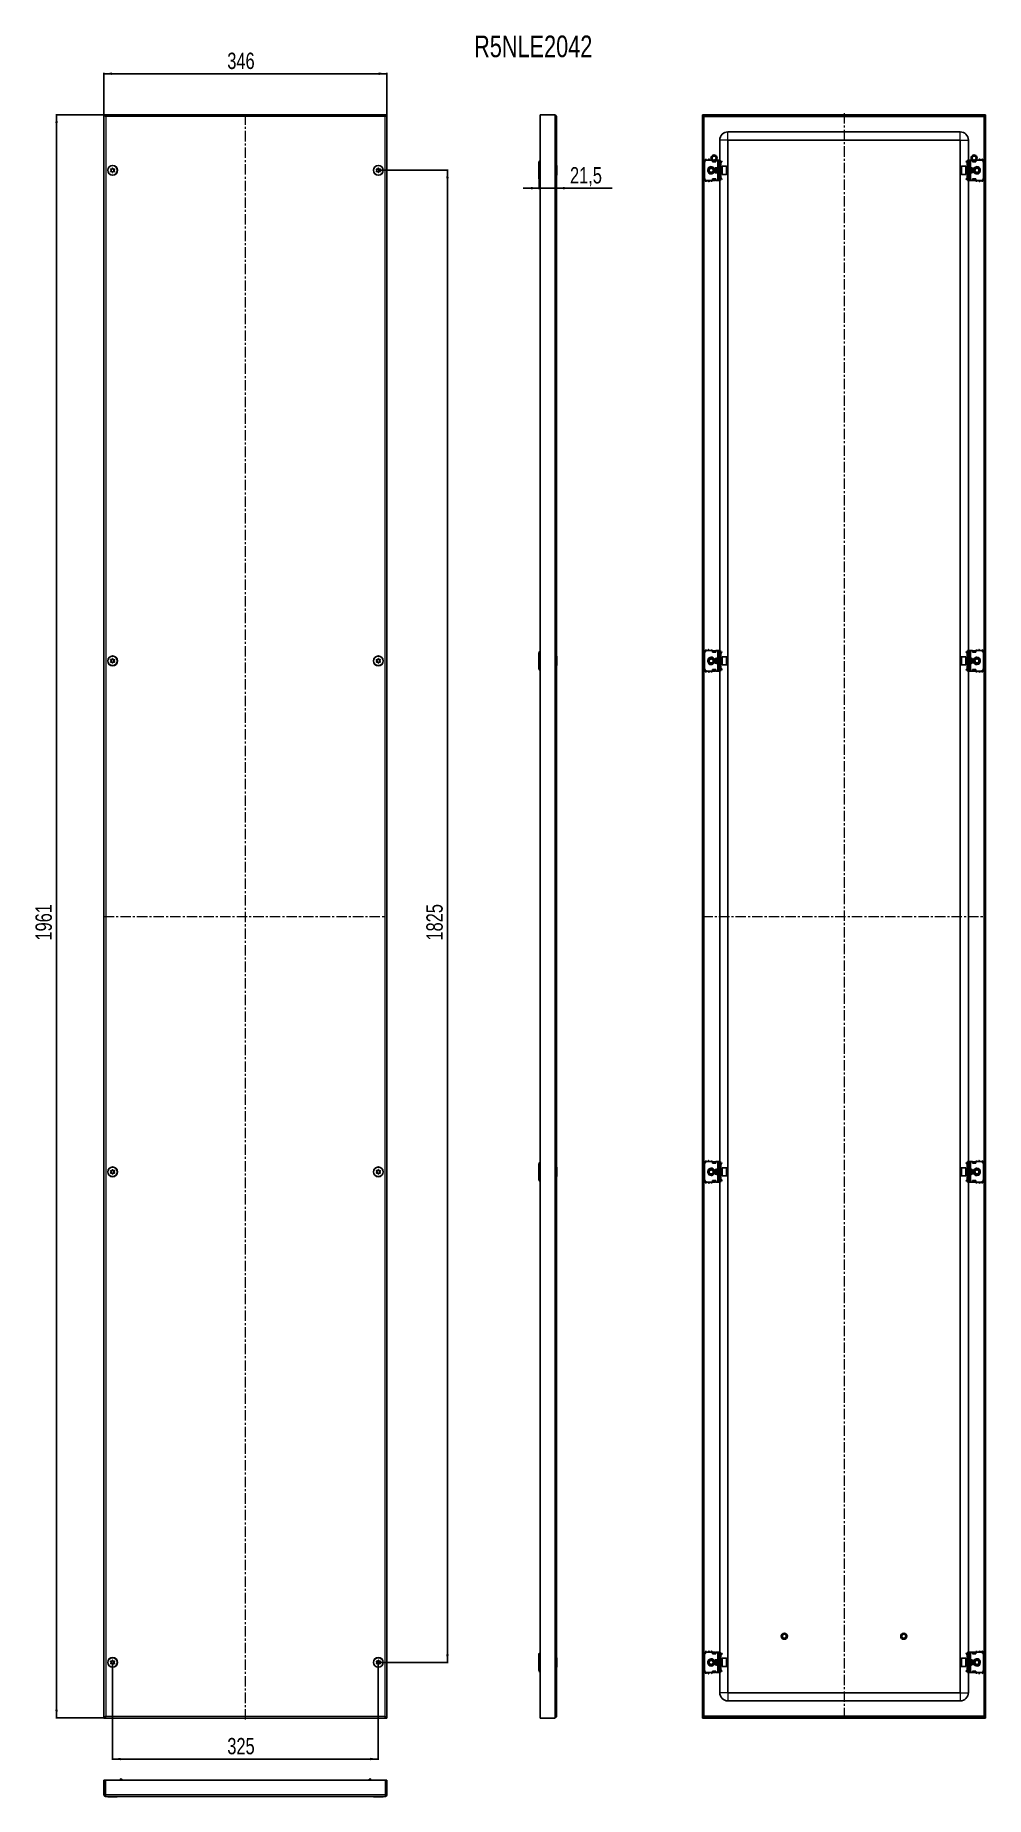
# Model space of a CAD drawing. Header units: millimetres. Extents: x 152 to 1315, y -851 to 1304.
import ezdxf

# ---------------------------------------------------------------- set-up
doc = ezdxf.new("R2010")
doc.units = ezdxf.units.MM
doc.linetypes.add('CENTERX2', pattern=[20.32, 12.7, -2.54, 2.54, -2.54])
doc.layers.add('FORMAT', color=7, linetype='Continuous')
doc.styles.add('SLDTEXTSTYLE0', font='TXT', dxfattribs={"width": 0.75})
doc.dimstyles.new('SLDDIMSTYLE0', dxfattribs={"dimtxt": 20, "dimasz": 10, "dimexe": 0, "dimexo": 0.0625, "dimgap": 5, "dimtad": 2, "dimdec": 1, "dimrnd": 1e-09, "dimzin": 12, "dimdsep": 46, "dimtxsty": 'SLDTEXTSTYLE0', "dimsah": 1, "dimcen": 0.09, "dimadec": 0, "dimazin": 3, "dimtfac": 1, "dimtofl": 0, "dimtmove": 0, "dimatfit": 3, "dimfxl": 0, "dimfrac": 2, "dimtolj": 1, "dimtzin": 12, "dimarcsym": 0})
doc.dimstyles.new('SLDDIMSTYLE1', dxfattribs={"dimtxt": 20, "dimasz": 10, "dimexe": 0, "dimexo": 0.0625, "dimgap": 5, "dimtad": 2, "dimdec": 1, "dimrnd": 1e-09, "dimzin": 12, "dimdsep": 46, "dimtxsty": 'SLDTEXTSTYLE0', "dimsah": 1, "dimcen": 0.09, "dimadec": 0, "dimazin": 3, "dimtfac": 1, "dimtmove": 0, "dimatfit": 0, "dimfxl": 0, "dimfrac": 2, "dimtolj": 1, "dimtzin": 12, "dimarcsym": 0})

msp = doc.modelspace()

# ---------------------------------------------------------------- texts
at = {"layer": 'FORMAT', "insert": (689.05, 1303.5), "char_height": 26.458, "attachment_point": 1, "style": 'SLDTEXTSTYLE0'}
msp.add_mtext('R5NLE2042', dxfattribs=at)

# ---------------------------------------------------------------- blocks, each defined once
blk = doc.blocks.new('_D')
at = {"layer": 'FORMAT'}
for p, q in [((236.4, 1206.7), (236.4, 1257.8)), ((236.4, 1256.8), (582.4, 1256.8)), ((582.4, 1206.7), (582.4, 1257.8))]:
    blk.add_line(p, q, dxfattribs=at)
for points in [[(236.4, 1256.8), (246.4, 1255.3), (246.4, 1258.4)], [(582.4, 1256.8), (572.4, 1258.4), (572.4, 1255.3)]]:
    blk.add_solid(points, dxfattribs=at)
at = {"layer": 'FORMAT', "insert": (387.2, 1282.6), "char_height": 20, "attachment_point": 1, "style": 'SLDTEXTSTYLE0'}
blk.add_mtext('346', dxfattribs=at)
blk = doc.blocks.new('_D_1')
at = {"layer": 'FORMAT'}
for p, q in [((238.1, 1206.7), (177.4, 1206.7)), ((178.4, 1206.7), (178.4, -754.3)), ((238.1, -754.3), (177.4, -754.3))]:
    blk.add_line(p, q, dxfattribs=at)
for points in [[(178.4, 1206.7), (176.9, 1196.7), (179.9, 1196.7)], [(178.4, -754.3), (179.9, -744.3), (176.9, -744.3)]]:
    blk.add_solid(points, dxfattribs=at)
at = {"layer": 'FORMAT', "insert": (152.6, 196.6), "char_height": 20, "attachment_point": 1, "rotation": 90, "style": 'SLDTEXTSTYLE0'}
blk.add_mtext('1961', dxfattribs=at)
blk = doc.blocks.new('_D_2')
at = {"layer": 'FORMAT'}
for p, q in [((571.9, 1138.7), (657.4, 1138.7)), ((656.4, 1138.7), (656.4, -686.3)), ((571.9, -686.3), (657.4, -686.3))]:
    blk.add_line(p, q, dxfattribs=at)
for points in [[(656.4, 1138.7), (654.9, 1128.7), (658, 1128.7)], [(656.4, -686.3), (658, -676.3), (654.9, -676.3)]]:
    blk.add_solid(points, dxfattribs=at)
at = {"layer": 'FORMAT', "insert": (630.6, 196.6), "char_height": 20, "attachment_point": 1, "rotation": 90, "style": 'SLDTEXTSTYLE0'}
blk.add_mtext('1825', dxfattribs=at)
blk = doc.blocks.new('_D_3')
at = {"layer": 'FORMAT'}
for p, q in [((246.9, -686.3), (246.9, -805.5)), ((571.9, -686.3), (571.9, -805.5)), ((246.9, -804.5), (571.9, -804.5))]:
    blk.add_line(p, q, dxfattribs=at)
for points in [[(246.9, -804.5), (256.9, -806), (256.9, -803)], [(571.9, -804.5), (561.9, -803), (561.9, -806)]]:
    blk.add_solid(points, dxfattribs=at)
at = {"layer": 'FORMAT', "insert": (387.2, -778.7), "char_height": 20, "attachment_point": 1, "style": 'SLDTEXTSTYLE0'}
blk.add_mtext('325', dxfattribs=at)
blk = doc.blocks.new('_D_4')
at = {"layer": 'FORMAT'}
for p, q in [((768.4, 1129.2), (768.4, 1115.8)), ((768.4, 1116.8), (749.1, 1116.8)), ((768.4, 1116.8), (789.9, 1116.8)), ((789.9, 1116.8), (858, 1116.8))]:
    blk.add_line(p, q, dxfattribs=at)
for points in [[(768.4, 1116.8), (758.4, 1118.4), (758.4, 1115.3)], [(789.9, 1116.8), (799.9, 1115.3), (799.9, 1118.4)]]:
    blk.add_solid(points, dxfattribs=at)
at = {"layer": 'FORMAT', "insert": (806.3, 1142.6), "char_height": 20, "attachment_point": 1, "style": 'SLDTEXTSTYLE0'}
blk.add_mtext('21,5', dxfattribs=at)

# ---------------------------------------------------------------- dimensions: what is measured, and where the dimension line sits
at = {"layer": 'FORMAT'}
for base, p1, p2, dimstyle, picture, middle in [((582.41, 1256.84), (236.41, 1206.67), (582.41, 1206.67), 'SLDDIMSTYLE0', '_D', (409.41, 1256.84)), ((789.88, 1116.84), (768.38, 1129.17), (789.88, 1204.57), 'SLDDIMSTYLE1', '_D_4', (832.13, 1116.84)), ((571.91, -804.5), (246.91, -686.33), (571.91, -686.33), 'SLDDIMSTYLE0', '_D_3', (409.41, -804.5))]:
    dim = msp.add_linear_dim(base=base, p1=p1, p2=p2, dimstyle=dimstyle, dxfattribs=at)
    dim.commit()
    dim.dimension.update_dxf_attribs({"geometry": picture, "text_midpoint": middle, "dimtype": 160})
for base, p1, p2, picture, middle in [((178.41, -754.33), (238.11, 1206.67), (238.11, -754.33), '_D_1', (178.41, 226.17)), ((656.42, -686.33), (571.91, 1138.67), (571.91, -686.33), '_D_2', (656.42, 226.17))]:
    dim = msp.add_linear_dim(base=base, p1=p1, p2=p2, angle=90, dimstyle='SLDDIMSTYLE0', dxfattribs=at)
    dim.commit()
    dim.dimension.update_dxf_attribs({"geometry": picture, "text_midpoint": middle, "dimtype": 160})

# ---------------------------------------------------------------- linework, layer by layer
at = {"color": 7, "linetype": 'Continuous', "lineweight": 25}
for p, q in [((236.41, 1206.67), (236.41, -754.33)), ((236.41, 1206.67), (237.91, 1206.67)), ((580.71, 1206.67), (238.11, 1206.67)), ((238.11, 1205.55), (238.11, 1206.67)), ((580.71, 1206.67), (580.71, 1205.55)), ((582.41, 1206.67), (580.91, 1206.67)), ((582.41, -754.33), (582.41, 1206.67)), ((769.88, 1206.67), (769.88, -754.33)), ((787.78, 1206.67), (769.88, 1206.67)), ((968.44, 1206.67), (969.94, 1206.67)), ((968.44, -754.33), (968.44, 1206.67)), ((969.94, -754.33), (969.94, 1206.67)), ((970.14, 1205.17), (970.14, 1206.67)), ((970.14, 1206.67), (1312.74, 1206.67)), ((1312.74, 1205.17), (1312.74, 1206.67)), ((1314.44, 1206.67), (1312.94, 1206.67)), ((1312.94, 1206.67), (1312.94, -754.33)), ((1314.44, 1206.67), (1314.44, -754.33)), ((789.88, 1204.57), (789.88, -752.23)), ((970.14, 1205.17), (1312.74, 1205.17)), ((1283.44, 1185.67), (999.44, 1185.67)), ((1312.58, 1205.17), (1312.34, 1204.57)), ((989.44, 1175.67), (989.44, 1151.17)), ((999.44, 1175.67), (999.44, -723.33)), ((1283.44, 1175.67), (999.44, 1175.67)), ((1283.44, -723.33), (1283.44, 1175.67)), ((1293.44, 1151.17), (1293.44, 1175.67)), ((768.38, 1148.17), (768.38, 1129.17)), ((790.13, 1144.45), (789.88, 1144.45)), ((790.13, 1144.45), (790.13, 1143.74)), ((790.13, 1143.74), (790.13, 1132.88)), ((970.94, 1129.17), (970.94, 1148.17)), ((971.94, 1151.42), (971.94, 1150.41)), ((973.94, 1151.17), (980.44, 1151.17)), ((979.44, 1153.76), (979.47, 1154.02)), ((979.44, 1153.56), (979.46, 1153.8)), ((979.44, 1153.76), (979.44, 1153.71)), ((979.44, 1153.56), (979.44, 1153.51)), ((979.45, 1153.97), (979.45, 1153.92)), ((979.45, 1153.36), (979.46, 1153.31)), ((979.48, 1154.17), (979.47, 1154.13)), ((979.48, 1153.17), (979.49, 1153.12)), ((979.52, 1154.37), (979.51, 1154.33)), ((979.52, 1154.37), (979.6, 1154.61)), ((979.52, 1152.98), (979.53, 1152.94)), ((979.57, 1154.56), (979.56, 1154.52)), ((979.57, 1152.81), (979.58, 1152.76)), ((979.62, 1152.63), (979.63, 1152.62)), ((980.21, 1151.66), (980.24, 1151.62)), ((980.35, 1151.52), (980.38, 1151.49)), ((980.44, 1149.17), (980.44, 1151.17)), ((980.64, 1150.38), (980.44, 1150.5)), ((980.44, 1149.17), (984.44, 1149.17)), ((980.66, 1151.25), (980.45, 1151.44)), ((980.5, 1151.38), (980.53, 1151.35)), ((980.64, 1149.17), (980.64, 1150.38)), ((980.66, 1151.25), (980.7, 1151.23)), ((980.69, 1150.79), (981.03, 1151.03)), ((981.19, 1150.79), (980.69, 1150.44)), ((980.69, 1150.44), (980.69, 1150.79)), ((980.69, 1149.52), (980.69, 1150.44)), ((980.69, 1149.17), (980.69, 1149.52)), ((980.82, 1156.19), (981.02, 1156.31)), ((980.83, 1151.14), (980.87, 1151.11)), ((981.01, 1151.03), (980.87, 1151.15)), ((980.99, 1156.3), (980.95, 1156.27)), ((980.99, 1156.23), (980.95, 1156.27)), ((980.99, 1156.3), (981.22, 1156.38)), ((981.01, 1151.03), (981.01, 1151.14)), ((981.01, 1151.03), (981.05, 1151.01)), ((981.17, 1156.39), (981.13, 1156.37)), ((981.19, 1150.79), (981.59, 1150.79)), ((981.36, 1156.47), (981.32, 1156.45)), ((981.36, 1156.47), (981.59, 1156.54)), ((981.36, 1150.87), (981.41, 1150.85)), ((981.56, 1156.54), (981.51, 1156.52)), ((981.54, 1150.81), (981.58, 1150.79)), ((981.75, 1156.59), (981.7, 1156.58)), ((981.72, 1150.76), (981.76, 1150.75)), ((982.64, 1156.66), (981.89, 1156.59)), ((983.04, 1150.73), (983.08, 1150.74)), ((983.28, 1150.79), (983.69, 1150.79)), ((984.19, 1150.44), (983.69, 1150.79)), ((983.78, 1151.08), (984.19, 1150.79)), ((984.13, 1156.14), (984.09, 1156.17)), ((984.19, 1150.79), (984.19, 1150.44)), ((984.44, 1150.5), (984.19, 1150.35)), ((984.19, 1150.44), (984.19, 1149.52)), ((984.19, 1149.52), (984.19, 1149.17)), ((984.3, 1156.02), (984.26, 1156.05)), ((984.46, 1155.89), (984.42, 1155.92)), ((984.44, 1149.17), (984.44, 1151.17)), ((984.44, 1151.17), (986.94, 1151.17)), ((984.71, 1151.7), (984.54, 1151.58)), ((984.6, 1155.75), (984.57, 1155.78)), ((984.6, 1155.75), (984.72, 1155.62)), ((984.71, 1155.63), (984.7, 1155.64)), ((984.73, 1154.54), (984.9, 1154.13)), ((985.21, 1152.55), (985.1, 1152.36)), ((985.22, 1152.55), (985.12, 1152.37)), ((985.27, 1152.69), (985.29, 1152.73)), ((985.33, 1152.87), (985.34, 1152.92)), ((985.43, 1153.47), (985.37, 1153.16)), ((985.38, 1153.06), (985.39, 1153.11)), ((985.41, 1153.27), (985.42, 1153.32)), ((985.43, 1153.47), (985.43, 1153.52)), ((985.44, 1153.67), (985.44, 1153.67)), ((987.94, 1142.67), (986.44, 1142.67)), ((986.44, 1134.67), (986.44, 1142.67)), ((986.94, 1151.17), (988.44, 1151.17)), ((988.44, 1151.17), (990.44, 1151.17)), ((988.44, 1148.17), (988.44, 1151.17)), ((988.44, 1129.17), (988.44, 1148.17)), ((989.44, 1129.17), (989.44, 1148.17)), ((990.44, 1151.17), (990.44, 1150.41)), ((990.44, 1150.41), (990.44, 1126.93)), ((990.44, 1150.08), (990.65, 1149.88)), ((990.94, 1147.42), (990.44, 1147.42)), ((990.44, 1143.92), (990.44, 1147.42)), ((990.94, 1143.92), (990.44, 1143.92)), ((990.94, 1149.17), (990.94, 1148.71)), ((990.94, 1143.92), (990.94, 1147.42)), ((990.94, 1141.67), (990.94, 1143.92)), ((991.02, 1148.83), (992, 1149.81)), ((991.38, 1148.48), (991.02, 1148.83)), ((991.38, 1148.48), (992.35, 1149.46)), ((992, 1149.81), (992.35, 1149.46)), ((997.84, 1143.67), (992.44, 1143.67)), ((992.44, 1143.67), (992.44, 1135.98)), ((998.44, 1143.07), (998.44, 1136.3)), ((1284.44, 1134.27), (1284.44, 1143.07)), ((1290.44, 1143.67), (1285.04, 1143.67)), ((1290.44, 1133.67), (1290.44, 1143.67)), ((1290.88, 1149.81), (1290.52, 1149.46)), ((1291.5, 1148.48), (1290.52, 1149.46)), ((1291.85, 1148.83), (1290.88, 1149.81)), ((1291.5, 1148.48), (1291.85, 1148.83)), ((1291.94, 1149.17), (1291.94, 1148.78)), ((1291.94, 1147.42), (1292.44, 1147.42)), ((1291.94, 1147.42), (1291.94, 1143.92)), ((1292.44, 1143.92), (1291.94, 1143.92)), ((1291.94, 1143.92), (1291.94, 1141.67)), ((1292.23, 1149.88), (1292.44, 1150.08)), ((1292.44, 1151.17), (1294.44, 1151.17)), ((1292.44, 1150.41), (1292.44, 1151.17)), ((1292.44, 1126.93), (1292.44, 1150.41)), ((1292.44, 1147.42), (1292.44, 1143.92)), ((1293.44, 1148.17), (1293.44, 1129.17)), ((1294.44, 1151.17), (1294.44, 1148.17)), ((1295.94, 1151.17), (1294.44, 1151.17)), ((1294.44, 1148.17), (1294.44, 1129.17)), ((1296.44, 1142.67), (1294.94, 1142.67)), ((1298.44, 1151.17), (1295.94, 1151.17)), ((1296.44, 1142.67), (1296.44, 1134.67)), ((1297.44, 1153.76), (1297.47, 1154.02)), ((1297.44, 1153.56), (1297.46, 1153.8)), ((1297.44, 1153.76), (1297.44, 1153.71)), ((1297.44, 1153.56), (1297.44, 1153.51)), ((1297.45, 1153.97), (1297.45, 1153.92)), ((1297.45, 1153.36), (1297.46, 1153.31)), ((1297.48, 1154.17), (1297.47, 1154.13)), ((1297.48, 1153.17), (1297.49, 1153.12)), ((1297.52, 1154.37), (1297.51, 1154.33)), ((1297.52, 1154.37), (1297.6, 1154.61)), ((1297.52, 1152.98), (1297.53, 1152.94)), ((1297.57, 1154.56), (1297.56, 1154.52)), ((1297.57, 1152.81), (1297.58, 1152.76)), ((1297.62, 1152.63), (1297.63, 1152.62)), ((1298.23, 1155.7), (1298.2, 1155.67)), ((1298.21, 1151.66), (1298.24, 1151.62)), ((1298.35, 1151.52), (1298.38, 1151.49)), ((1298.44, 1149.17), (1298.44, 1151.17)), ((1298.69, 1150.35), (1298.44, 1150.5)), ((1302.44, 1149.17), (1298.44, 1149.17)), ((1298.5, 1151.38), (1298.53, 1151.35)), ((1298.66, 1151.25), (1298.7, 1151.23)), ((1298.69, 1150.79), (1299.03, 1151.03)), ((1299.19, 1150.79), (1298.69, 1150.44)), ((1298.69, 1150.44), (1298.69, 1150.79)), ((1298.69, 1149.52), (1298.69, 1150.44)), ((1298.69, 1149.17), (1298.69, 1149.52)), ((1298.82, 1156.19), (1299.02, 1156.31)), ((1298.83, 1151.14), (1298.87, 1151.11)), ((1299.01, 1151.03), (1298.87, 1151.15)), ((1298.99, 1156.3), (1298.95, 1156.27)), ((1298.99, 1156.23), (1298.95, 1156.27)), ((1298.99, 1156.3), (1299.22, 1156.38)), ((1299.01, 1151.03), (1299.01, 1151.14)), ((1299.01, 1151.03), (1299.05, 1151.01)), ((1299.17, 1156.39), (1299.13, 1156.37)), ((1299.19, 1150.79), (1299.59, 1150.79)), ((1299.36, 1156.47), (1299.32, 1156.45)), ((1299.54, 1150.81), (1299.34, 1150.91)), ((1299.36, 1156.47), (1299.59, 1156.54)), ((1299.36, 1150.87), (1299.41, 1150.85)), ((1299.56, 1156.54), (1299.51, 1156.52)), ((1299.54, 1150.81), (1299.58, 1150.79)), ((1299.75, 1156.59), (1299.7, 1156.58)), ((1299.72, 1150.76), (1299.76, 1150.75)), ((1300.64, 1156.66), (1299.89, 1156.59)), ((1300.89, 1150.71), (1300.71, 1150.68)), ((1301.04, 1150.73), (1301.08, 1150.74)), ((1301.28, 1150.79), (1301.69, 1150.79)), ((1302.19, 1150.44), (1301.69, 1150.79)), ((1301.78, 1151.08), (1302.19, 1150.79)), ((1301.98, 1151.09), (1301.79, 1151.01)), ((1302.13, 1156.14), (1302.09, 1156.17)), ((1302.19, 1150.79), (1302.19, 1150.44)), ((1302.19, 1150.44), (1302.19, 1149.52)), ((1302.19, 1149.52), (1302.19, 1149.17)), ((1302.44, 1150.5), (1302.24, 1150.38)), ((1302.24, 1150.38), (1302.24, 1149.17)), ((1302.3, 1156.02), (1302.26, 1156.05)), ((1302.46, 1155.89), (1302.42, 1155.92)), ((1302.44, 1149.17), (1302.44, 1151.17)), ((1308.94, 1151.17), (1302.44, 1151.17)), ((1302.6, 1155.75), (1302.57, 1155.78)), ((1302.6, 1155.75), (1302.72, 1155.62)), ((1302.71, 1155.63), (1302.7, 1155.64)), ((1302.73, 1154.54), (1302.9, 1154.13)), ((1303.21, 1152.55), (1303.1, 1152.36)), ((1303.22, 1152.55), (1303.12, 1152.37)), ((1303.27, 1152.69), (1303.29, 1152.73)), ((1303.33, 1152.87), (1303.34, 1152.92)), ((1303.43, 1153.47), (1303.37, 1153.16)), ((1303.38, 1153.06), (1303.39, 1153.11)), ((1303.41, 1153.27), (1303.42, 1153.32)), ((1303.43, 1153.47), (1303.43, 1153.52)), ((1303.44, 1153.67), (1303.44, 1153.67)), ((1310.94, 1150.41), (1310.94, 1151.42)), ((1311.94, 1148.17), (1311.94, 1129.17)), ((789.88, 1132.88), (790.13, 1132.88)), ((971.94, 1126.93), (971.94, 1125.92)), ((973.94, 1126.17), (980.44, 1126.17)), ((979.94, 1126.17), (979.94, 1125.92)), ((980.44, 1128.17), (980.44, 1126.17)), ((980.44, 1128.17), (984.44, 1128.17)), ((980.44, 1126.29), (980.64, 1126.29)), ((980.64, 1126.29), (980.64, 1128.17)), ((980.69, 1127.82), (980.69, 1128.17)), ((980.69, 1126.9), (980.69, 1127.82)), ((980.69, 1126.9), (981.19, 1126.55)), ((980.69, 1126.55), (980.69, 1126.9)), ((981.19, 1126.19), (980.69, 1126.55)), ((983.69, 1126.55), (981.19, 1126.55)), ((981.19, 1126.55), (981.19, 1126.19)), ((983.69, 1126.19), (981.19, 1126.19)), ((982.99, 1141.67), (982.44, 1141.11)), ((982.44, 1141.11), (982.44, 1137.35)), ((982.44, 1137.35), (982.44, 1136.22)), ((982.44, 1136.22), (982.99, 1135.67)), ((983.05, 1141.67), (982.99, 1141.67)), ((982.99, 1141.67), (982.99, 1137.05)), ((982.99, 1137.05), (982.99, 1135.67)), ((982.99, 1135.67), (983.05, 1135.67)), ((983.44, 1141.11), (983.05, 1141.67)), ((983.05, 1141.67), (983.05, 1141.2)), ((983.05, 1141.2), (983.05, 1135.67)), ((983.05, 1135.67), (983.44, 1136.22)), ((983.83, 1141.67), (983.44, 1141.11)), ((983.44, 1141.11), (983.44, 1140.73)), ((983.44, 1140.73), (983.44, 1136.22)), ((983.44, 1136.22), (983.83, 1135.67)), ((983.69, 1126.55), (984.19, 1126.9)), ((983.69, 1126.19), (983.69, 1126.55)), ((984.19, 1126.55), (983.69, 1126.19)), ((984.05, 1141.67), (983.83, 1141.67)), ((983.83, 1141.67), (983.83, 1141.2)), ((983.83, 1141.2), (983.83, 1135.67)), ((983.83, 1135.67), (984.05, 1135.67)), ((984.44, 1141.11), (984.05, 1141.67)), ((984.05, 1141.67), (984.05, 1141.2)), ((984.05, 1141.2), (984.05, 1135.67)), ((984.05, 1135.67), (984.44, 1136.22)), ((984.19, 1128.17), (984.19, 1127.82)), ((984.19, 1127.82), (984.19, 1126.9)), ((984.19, 1126.9), (984.19, 1126.55)), ((984.83, 1141.67), (984.44, 1141.11)), ((984.44, 1141.11), (984.44, 1140.73)), ((984.44, 1140.73), (984.44, 1136.22)), ((984.44, 1136.22), (984.83, 1135.67)), ((984.44, 1128.17), (984.44, 1126.17)), ((984.44, 1126.17), (986.94, 1126.17)), ((985.05, 1141.67), (984.83, 1141.67)), ((984.83, 1141.67), (984.83, 1141.2)), ((984.83, 1141.2), (984.83, 1135.67)), ((984.83, 1135.67), (985.05, 1135.67)), ((985.44, 1141.11), (985.05, 1141.67)), ((985.05, 1141.67), (985.05, 1141.2)), ((985.05, 1141.2), (985.05, 1135.67)), ((985.05, 1135.67), (985.44, 1136.22)), ((985.83, 1141.67), (985.44, 1141.11)), ((985.44, 1141.11), (985.44, 1140.73)), ((985.44, 1140.73), (985.44, 1136.22)), ((985.44, 1136.22), (985.83, 1135.67)), ((986.05, 1141.67), (985.83, 1141.67)), ((985.83, 1141.67), (985.83, 1141.2)), ((985.83, 1141.2), (985.83, 1135.67)), ((985.83, 1135.67), (986.05, 1135.67)), ((986.44, 1141.11), (986.05, 1141.67)), ((986.05, 1141.67), (986.05, 1141.2)), ((986.05, 1141.2), (986.05, 1135.67)), ((986.05, 1135.67), (986.44, 1136.22)), ((986.44, 1134.67), (987.94, 1134.67)), ((986.94, 1126.17), (988.44, 1126.17)), ((988.44, 1126.17), (988.44, 1129.17)), ((990.44, 1126.17), (988.44, 1126.17)), ((989.44, 1126.17), (989.44, 551.17)), ((990.83, 1141.67), (990.44, 1141.11)), ((990.44, 1136.22), (990.83, 1135.67)), ((990.44, 1133.42), (990.94, 1133.42)), ((990.44, 1129.92), (990.44, 1133.42)), ((990.94, 1129.92), (990.44, 1129.92)), ((990.65, 1127.46), (990.44, 1127.26)), ((990.44, 1126.93), (990.44, 1126.17)), ((991.05, 1141.67), (990.83, 1141.67)), ((990.83, 1141.67), (990.83, 1141.2)), ((990.83, 1141.2), (990.83, 1135.67)), ((990.83, 1135.67), (991.05, 1135.67)), ((990.94, 1133.42), (990.94, 1135.67)), ((990.94, 1129.92), (990.94, 1133.42)), ((990.94, 1128.17), (990.94, 1128.56)), ((991.38, 1128.86), (991.02, 1128.51)), ((991.02, 1128.51), (992, 1127.53)), ((991.44, 1141.11), (991.05, 1141.67)), ((991.05, 1141.67), (991.05, 1141.2)), ((991.05, 1141.2), (991.05, 1135.67)), ((991.05, 1135.67), (991.44, 1136.22)), ((991.38, 1128.86), (992.35, 1127.88)), ((991.83, 1141.67), (991.44, 1141.11)), ((991.44, 1141.11), (991.44, 1140.73)), ((991.44, 1140.73), (991.44, 1136.22)), ((991.44, 1136.22), (991.83, 1135.67)), ((992.19, 1141.67), (991.83, 1141.67)), ((991.83, 1141.67), (991.83, 1141.2)), ((991.83, 1141.2), (991.83, 1135.67)), ((991.83, 1135.67), (992.19, 1135.67)), ((992, 1127.53), (992.35, 1127.88)), ((992.44, 1135.98), (992.44, 1133.67)), ((992.44, 1133.67), (997.84, 1133.67)), ((998.44, 1136.3), (998.44, 1134.27)), ((1285.04, 1133.67), (1290.44, 1133.67)), ((1291.5, 1128.86), (1290.52, 1127.88)), ((1290.88, 1127.53), (1290.52, 1127.88)), ((1291.05, 1141.67), (1290.69, 1141.67)), ((1290.69, 1135.67), (1291.05, 1135.67)), ((1291.85, 1128.51), (1290.88, 1127.53)), ((1291.44, 1141.11), (1291.05, 1141.67)), ((1291.05, 1141.2), (1291.05, 1141.67)), ((1291.05, 1135.67), (1291.05, 1141.2)), ((1291.05, 1135.67), (1291.44, 1136.22)), ((1291.83, 1141.67), (1291.44, 1141.11)), ((1291.44, 1140.73), (1291.44, 1141.11)), ((1291.44, 1136.22), (1291.44, 1140.73)), ((1291.44, 1136.22), (1291.83, 1135.67)), ((1291.5, 1128.86), (1291.85, 1128.51)), ((1292.05, 1141.67), (1291.83, 1141.67)), ((1291.83, 1141.2), (1291.83, 1141.67)), ((1291.83, 1135.67), (1291.83, 1141.2)), ((1291.83, 1135.67), (1292.05, 1135.67)), ((1291.94, 1135.67), (1291.94, 1133.42)), ((1291.94, 1133.42), (1292.44, 1133.42)), ((1291.94, 1133.42), (1291.94, 1129.92)), ((1291.94, 1129.92), (1292.44, 1129.92)), ((1291.94, 1128.17), (1291.94, 1128.63)), ((1292.44, 1141.11), (1292.05, 1141.67)), ((1292.05, 1141.2), (1292.05, 1141.67)), ((1292.05, 1135.67), (1292.05, 1141.2)), ((1292.05, 1135.67), (1292.44, 1136.22)), ((1292.44, 1127.26), (1292.23, 1127.46)), ((1292.44, 1133.42), (1292.44, 1129.92)), ((1292.44, 1126.17), (1292.44, 1126.93)), ((1294.44, 1126.17), (1292.44, 1126.17)), ((1293.44, 551.17), (1293.44, 1126.17)), ((1294.44, 1129.17), (1294.44, 1126.17)), ((1295.94, 1126.17), (1294.44, 1126.17)), ((1294.94, 1134.67), (1296.44, 1134.67)), ((1298.44, 1126.17), (1295.94, 1126.17)), ((1296.83, 1141.67), (1296.44, 1141.11)), ((1296.44, 1136.22), (1296.83, 1135.67)), ((1297.05, 1141.67), (1296.83, 1141.67)), ((1296.83, 1141.2), (1296.83, 1141.67)), ((1296.83, 1135.67), (1296.83, 1141.2)), ((1296.83, 1135.67), (1297.05, 1135.67)), ((1297.44, 1141.11), (1297.05, 1141.67)), ((1297.05, 1141.2), (1297.05, 1141.67)), ((1297.05, 1135.67), (1297.05, 1141.2)), ((1297.05, 1135.67), (1297.44, 1136.22)), ((1297.83, 1141.67), (1297.44, 1141.11)), ((1297.44, 1140.73), (1297.44, 1141.11)), ((1297.44, 1136.22), (1297.44, 1140.73)), ((1297.44, 1136.22), (1297.83, 1135.67)), ((1298.05, 1141.67), (1297.83, 1141.67)), ((1297.83, 1141.2), (1297.83, 1141.67)), ((1297.83, 1135.67), (1297.83, 1141.2)), ((1297.83, 1135.67), (1298.05, 1135.67)), ((1298.44, 1141.11), (1298.05, 1141.67)), ((1298.05, 1141.2), (1298.05, 1141.67)), ((1298.05, 1135.67), (1298.05, 1141.2)), ((1298.05, 1135.67), (1298.44, 1136.22)), ((1298.83, 1141.67), (1298.44, 1141.11)), ((1298.44, 1140.73), (1298.44, 1141.11)), ((1298.44, 1136.22), (1298.44, 1140.73)), ((1298.44, 1136.22), (1298.83, 1135.67)), ((1302.44, 1128.17), (1298.44, 1128.17)), ((1298.44, 1128.17), (1298.44, 1126.17)), ((1298.69, 1127.82), (1298.69, 1128.17)), ((1298.69, 1126.9), (1298.69, 1127.82)), ((1298.69, 1126.9), (1299.19, 1126.55)), ((1298.69, 1126.55), (1298.69, 1126.9)), ((1299.19, 1126.19), (1298.69, 1126.55)), ((1299.05, 1141.67), (1298.83, 1141.67)), ((1298.83, 1141.2), (1298.83, 1141.67)), ((1298.83, 1135.67), (1298.83, 1141.2)), ((1298.83, 1135.67), (1299.05, 1135.67)), ((1299.44, 1141.11), (1299.05, 1141.67)), ((1299.05, 1141.2), (1299.05, 1141.67)), ((1299.05, 1135.67), (1299.05, 1141.2)), ((1299.05, 1135.67), (1299.44, 1136.22)), ((1301.69, 1126.55), (1299.19, 1126.55)), ((1299.19, 1126.55), (1299.19, 1126.19)), ((1301.69, 1126.19), (1299.19, 1126.19)), ((1299.83, 1141.67), (1299.44, 1141.11)), ((1299.44, 1140.73), (1299.44, 1141.11)), ((1299.44, 1136.22), (1299.44, 1140.73)), ((1299.44, 1136.22), (1299.83, 1135.67)), ((1299.88, 1141.67), (1299.83, 1141.67)), ((1299.83, 1141.2), (1299.83, 1141.67)), ((1299.83, 1135.67), (1299.83, 1141.2)), ((1299.83, 1135.67), (1299.88, 1135.67)), ((1300.44, 1141.11), (1299.88, 1141.67)), ((1299.88, 1135.67), (1299.88, 1141.67)), ((1299.88, 1135.67), (1300.44, 1136.22)), ((1300.44, 1136.22), (1300.44, 1141.11)), ((1301.69, 1126.55), (1302.19, 1126.9)), ((1301.69, 1126.19), (1301.69, 1126.55)), ((1302.19, 1126.55), (1301.69, 1126.19)), ((1302.19, 1128.17), (1302.19, 1127.82)), ((1302.19, 1127.82), (1302.19, 1126.9)), ((1302.19, 1126.9), (1302.19, 1126.55)), ((1302.24, 1128.17), (1302.24, 1126.29)), ((1302.24, 1126.29), (1302.44, 1126.29)), ((1302.44, 1128.17), (1302.44, 1126.17)), ((1308.94, 1126.17), (1302.44, 1126.17)), ((1302.94, 1125.92), (1302.94, 1126.17)), ((1310.94, 1125.92), (1310.94, 1126.93)), ((768.38, 548.17), (768.38, 529.17)), ((790.13, 544.45), (789.88, 544.45)), ((790.13, 544.45), (790.13, 543.74)), ((790.13, 543.74), (790.13, 532.88)), ((970.94, 529.17), (970.94, 548.17)), ((971.94, 551.42), (971.94, 550.41)), ((973.94, 551.17), (980.44, 551.17)), ((979.94, 551.42), (979.94, 551.17)), ((980.44, 549.17), (980.44, 551.17)), ((980.64, 551.05), (980.44, 551.05)), ((980.44, 549.17), (984.44, 549.17)), ((980.64, 549.17), (980.64, 551.05)), ((980.69, 550.79), (981.19, 551.14)), ((981.19, 550.79), (980.69, 550.44)), ((980.69, 550.44), (980.69, 550.79)), ((980.69, 549.52), (980.69, 550.44)), ((980.69, 549.17), (980.69, 549.52)), ((981.19, 551.14), (981.19, 550.79)), ((981.19, 551.14), (983.69, 551.14)), ((981.19, 550.79), (983.69, 550.79)), ((982.99, 541.67), (982.44, 541.11)), ((982.44, 541.11), (982.44, 537.35)), ((983.05, 541.67), (982.99, 541.67)), ((982.99, 541.67), (982.99, 537.05)), ((983.44, 541.11), (983.05, 541.67)), ((983.05, 541.67), (983.05, 541.2)), ((983.05, 541.2), (983.05, 535.67)), ((983.83, 541.67), (983.44, 541.11)), ((983.44, 541.11), (983.44, 540.73)), ((983.44, 540.73), (983.44, 536.22)), ((983.69, 550.79), (983.69, 551.14)), ((983.69, 551.14), (984.19, 550.79)), ((984.19, 550.44), (983.69, 550.79)), ((984.05, 541.67), (983.83, 541.67)), ((983.83, 541.67), (983.83, 541.2)), ((983.83, 541.2), (983.83, 535.67)), ((984.44, 541.11), (984.05, 541.67)), ((984.05, 541.67), (984.05, 541.2)), ((984.05, 541.2), (984.05, 535.67)), ((984.19, 550.79), (984.19, 550.44)), ((984.19, 550.44), (984.19, 549.52)), ((984.19, 549.52), (984.19, 549.17)), ((984.44, 549.17), (984.44, 551.17)), ((984.44, 551.17), (986.94, 551.17)), ((984.83, 541.67), (984.44, 541.11)), ((984.44, 541.11), (984.44, 540.73)), ((984.44, 540.73), (984.44, 536.22)), ((985.05, 541.67), (984.83, 541.67)), ((984.83, 541.67), (984.83, 541.2)), ((984.83, 541.2), (984.83, 535.67)), ((985.44, 541.11), (985.05, 541.67)), ((985.05, 541.67), (985.05, 541.2)), ((985.05, 541.2), (985.05, 535.67)), ((985.83, 541.67), (985.44, 541.11)), ((985.44, 541.11), (985.44, 540.73)), ((985.44, 540.73), (985.44, 536.22)), ((986.05, 541.67), (985.83, 541.67)), ((985.83, 541.67), (985.83, 541.2)), ((985.83, 541.2), (985.83, 535.67)), ((986.44, 541.11), (986.05, 541.67)), ((986.05, 541.67), (986.05, 541.2)), ((986.05, 541.2), (986.05, 535.67)), ((987.94, 542.67), (986.44, 542.67)), ((986.44, 534.67), (986.44, 542.67)), ((986.94, 551.17), (988.44, 551.17)), ((988.44, 551.17), (990.44, 551.17)), ((988.44, 548.17), (988.44, 551.17)), ((988.44, 529.17), (988.44, 548.17)), ((989.44, 529.17), (989.44, 548.17)), ((990.44, 551.17), (990.44, 550.41)), ((990.44, 550.41), (990.44, 526.93)), ((990.44, 550.08), (990.65, 549.88)), ((990.94, 547.42), (990.44, 547.42)), ((990.44, 543.92), (990.44, 547.42)), ((990.94, 543.92), (990.44, 543.92)), ((990.83, 541.67), (990.44, 541.11)), ((991.05, 541.67), (990.83, 541.67)), ((990.83, 541.67), (990.83, 541.2)), ((990.83, 541.2), (990.83, 535.67)), ((990.94, 549.17), (990.94, 548.71)), ((990.94, 543.92), (990.94, 547.42)), ((990.94, 541.67), (990.94, 543.92)), ((991.02, 548.83), (992, 549.81)), ((991.38, 548.48), (991.02, 548.83)), ((991.44, 541.11), (991.05, 541.67)), ((991.05, 541.67), (991.05, 541.2)), ((991.05, 541.2), (991.05, 535.67)), ((991.38, 548.48), (992.35, 549.46)), ((991.83, 541.67), (991.44, 541.11)), ((991.44, 541.11), (991.44, 540.73)), ((991.44, 540.73), (991.44, 536.22)), ((992.19, 541.67), (991.83, 541.67)), ((991.83, 541.67), (991.83, 541.2)), ((991.83, 541.2), (991.83, 535.67)), ((992, 549.81), (992.35, 549.46)), ((997.84, 543.67), (992.44, 543.67)), ((992.44, 543.67), (992.44, 535.98)), ((998.44, 543.07), (998.44, 536.3)), ((1284.44, 534.27), (1284.44, 543.07)), ((1290.44, 543.67), (1285.04, 543.67)), ((1290.44, 533.67), (1290.44, 543.67)), ((1290.88, 549.81), (1290.52, 549.46)), ((1291.5, 548.48), (1290.52, 549.46)), ((1291.05, 541.67), (1290.69, 541.67)), ((1291.85, 548.83), (1290.88, 549.81)), ((1291.44, 541.11), (1291.05, 541.67)), ((1291.05, 541.2), (1291.05, 541.67)), ((1291.05, 535.67), (1291.05, 541.2)), ((1291.83, 541.67), (1291.44, 541.11)), ((1291.44, 540.73), (1291.44, 541.11)), ((1291.44, 536.22), (1291.44, 540.73)), ((1291.5, 548.48), (1291.85, 548.83)), ((1292.05, 541.67), (1291.83, 541.67)), ((1291.83, 541.2), (1291.83, 541.67)), ((1291.83, 535.67), (1291.83, 541.2)), ((1291.94, 549.17), (1291.94, 548.78)), ((1291.94, 547.42), (1292.44, 547.42)), ((1291.94, 547.42), (1291.94, 543.92)), ((1292.44, 543.92), (1291.94, 543.92)), ((1291.94, 543.92), (1291.94, 541.67)), ((1292.44, 541.11), (1292.05, 541.67)), ((1292.05, 541.2), (1292.05, 541.67)), ((1292.05, 535.67), (1292.05, 541.2)), ((1292.23, 549.88), (1292.44, 550.08)), ((1292.44, 551.17), (1294.44, 551.17)), ((1292.44, 550.41), (1292.44, 551.17)), ((1292.44, 526.93), (1292.44, 550.41)), ((1292.44, 547.42), (1292.44, 543.92)), ((1293.44, 548.17), (1293.44, 529.17)), ((1294.44, 551.17), (1294.44, 548.17)), ((1295.94, 551.17), (1294.44, 551.17)), ((1294.44, 548.17), (1294.44, 529.17)), ((1296.44, 542.67), (1294.94, 542.67)), ((1298.44, 551.17), (1295.94, 551.17)), ((1296.44, 542.67), (1296.44, 534.67)), ((1296.83, 541.67), (1296.44, 541.11)), ((1297.05, 541.67), (1296.83, 541.67)), ((1296.83, 541.2), (1296.83, 541.67)), ((1296.83, 535.67), (1296.83, 541.2)), ((1297.44, 541.11), (1297.05, 541.67)), ((1297.05, 541.2), (1297.05, 541.67)), ((1297.05, 535.67), (1297.05, 541.2)), ((1297.83, 541.67), (1297.44, 541.11)), ((1297.44, 540.73), (1297.44, 541.11)), ((1297.44, 536.22), (1297.44, 540.73)), ((1298.05, 541.67), (1297.83, 541.67)), ((1297.83, 541.2), (1297.83, 541.67)), ((1297.83, 535.67), (1297.83, 541.2)), ((1298.44, 541.11), (1298.05, 541.67)), ((1298.05, 541.2), (1298.05, 541.67)), ((1298.05, 535.67), (1298.05, 541.2)), ((1298.44, 549.17), (1298.44, 551.17)), ((1302.44, 549.17), (1298.44, 549.17)), ((1298.83, 541.67), (1298.44, 541.11)), ((1298.44, 540.73), (1298.44, 541.11)), ((1298.44, 536.22), (1298.44, 540.73)), ((1298.69, 550.79), (1299.19, 551.14)), ((1299.19, 550.79), (1298.69, 550.44)), ((1298.69, 550.44), (1298.69, 550.79)), ((1298.69, 549.52), (1298.69, 550.44)), ((1298.69, 549.17), (1298.69, 549.52)), ((1299.05, 541.67), (1298.83, 541.67)), ((1298.83, 541.2), (1298.83, 541.67)), ((1298.83, 535.67), (1298.83, 541.2)), ((1299.44, 541.11), (1299.05, 541.67)), ((1299.05, 541.2), (1299.05, 541.67)), ((1299.05, 535.67), (1299.05, 541.2)), ((1299.19, 551.14), (1299.19, 550.79)), ((1299.19, 551.14), (1301.69, 551.14)), ((1299.19, 550.79), (1301.69, 550.79)), ((1299.83, 541.67), (1299.44, 541.11)), ((1299.44, 540.73), (1299.44, 541.11)), ((1299.44, 536.22), (1299.44, 540.73)), ((1299.88, 541.67), (1299.83, 541.67)), ((1299.83, 541.2), (1299.83, 541.67)), ((1299.83, 535.67), (1299.83, 541.2)), ((1300.44, 541.11), (1299.88, 541.67)), ((1299.88, 535.67), (1299.88, 541.67)), ((1300.44, 536.22), (1300.44, 541.11)), ((1301.69, 550.79), (1301.69, 551.14)), ((1301.69, 551.14), (1302.19, 550.79)), ((1302.19, 550.44), (1301.69, 550.79)), ((1302.19, 550.79), (1302.19, 550.44)), ((1302.19, 550.44), (1302.19, 549.52)), ((1302.19, 549.52), (1302.19, 549.17)), ((1302.24, 551.05), (1302.24, 549.17)), ((1302.44, 551.05), (1302.24, 551.05)), ((1302.44, 549.17), (1302.44, 551.17)), ((1308.94, 551.17), (1302.44, 551.17)), ((1302.94, 551.17), (1302.94, 551.42)), ((1310.94, 550.41), (1310.94, 551.42)), ((1311.94, 548.17), (1311.94, 529.17)), ((789.88, 532.88), (790.13, 532.88)), ((971.94, 526.93), (971.94, 525.92)), ((973.94, 526.17), (980.44, 526.17)), ((979.94, 526.17), (979.94, 525.92)), ((980.44, 528.17), (980.44, 526.17)), ((980.44, 528.17), (984.44, 528.17)), ((980.44, 526.29), (980.64, 526.29)), ((980.64, 526.29), (980.64, 528.17)), ((980.69, 527.82), (980.69, 528.17)), ((980.69, 526.9), (980.69, 527.82)), ((980.69, 526.55), (980.69, 526.9)), ((980.69, 526.9), (981.19, 526.55)), ((981.19, 526.19), (980.69, 526.55)), ((981.19, 526.55), (981.19, 526.19)), ((983.69, 526.55), (981.19, 526.55)), ((983.69, 526.19), (981.19, 526.19)), ((982.44, 537.35), (982.44, 536.22)), ((982.44, 536.22), (982.99, 535.67)), ((982.99, 537.05), (982.99, 535.67)), ((982.99, 535.67), (983.05, 535.67)), ((983.05, 535.67), (983.44, 536.22)), ((983.44, 536.22), (983.83, 535.67)), ((983.69, 526.55), (984.19, 526.9)), ((983.69, 526.19), (983.69, 526.55)), ((984.19, 526.55), (983.69, 526.19)), ((983.83, 535.67), (984.05, 535.67)), ((984.05, 535.67), (984.44, 536.22)), ((984.19, 528.17), (984.19, 527.82)), ((984.19, 527.82), (984.19, 526.9)), ((984.19, 526.9), (984.19, 526.55)), ((984.44, 536.22), (984.83, 535.67)), ((984.44, 528.17), (984.44, 526.17)), ((984.44, 526.17), (986.94, 526.17)), ((984.83, 535.67), (985.05, 535.67)), ((985.05, 535.67), (985.44, 536.22)), ((985.44, 536.22), (985.83, 535.67)), ((985.83, 535.67), (986.05, 535.67)), ((986.05, 535.67), (986.44, 536.22)), ((986.44, 534.67), (987.94, 534.67)), ((986.94, 526.17), (988.44, 526.17)), ((988.44, 526.17), (988.44, 529.17)), ((990.44, 526.17), (988.44, 526.17)), ((989.44, 526.17), (989.44, -73.83)), ((990.44, 536.22), (990.83, 535.67)), ((990.44, 533.42), (990.94, 533.42)), ((990.44, 529.92), (990.44, 533.42)), ((990.94, 529.92), (990.44, 529.92)), ((990.65, 527.46), (990.44, 527.26)), ((990.44, 526.93), (990.44, 526.17)), ((990.83, 535.67), (991.05, 535.67)), ((990.94, 533.42), (990.94, 535.67)), ((990.94, 529.92), (990.94, 533.42)), ((990.94, 528.17), (990.94, 528.56)), ((991.38, 528.86), (991.02, 528.51)), ((991.02, 528.51), (992, 527.53)), ((991.05, 535.67), (991.44, 536.22)), ((991.38, 528.86), (992.35, 527.88)), ((991.44, 536.22), (991.83, 535.67)), ((991.83, 535.67), (992.19, 535.67)), ((992, 527.53), (992.35, 527.88)), ((992.44, 535.98), (992.44, 533.67)), ((992.44, 533.67), (997.84, 533.67)), ((998.44, 536.3), (998.44, 534.27)), ((1285.04, 533.67), (1290.44, 533.67)), ((1291.5, 528.86), (1290.52, 527.88)), ((1290.88, 527.53), (1290.52, 527.88)), ((1290.69, 535.67), (1291.05, 535.67)), ((1291.85, 528.51), (1290.88, 527.53)), ((1291.05, 535.67), (1291.44, 536.22)), ((1291.44, 536.22), (1291.83, 535.67)), ((1291.5, 528.86), (1291.85, 528.51)), ((1291.83, 535.67), (1292.05, 535.67)), ((1291.94, 535.67), (1291.94, 533.42)), ((1291.94, 533.42), (1292.44, 533.42)), ((1291.94, 533.42), (1291.94, 529.92)), ((1291.94, 529.92), (1292.44, 529.92)), ((1291.94, 528.17), (1291.94, 528.63)), ((1292.05, 535.67), (1292.44, 536.22)), ((1292.44, 527.26), (1292.23, 527.46)), ((1292.44, 533.42), (1292.44, 529.92)), ((1292.44, 526.17), (1292.44, 526.93)), ((1294.44, 526.17), (1292.44, 526.17)), ((1293.44, -73.83), (1293.44, 526.17)), ((1294.44, 529.17), (1294.44, 526.17)), ((1295.94, 526.17), (1294.44, 526.17)), ((1294.94, 534.67), (1296.44, 534.67)), ((1298.44, 526.17), (1295.94, 526.17)), ((1296.44, 536.22), (1296.83, 535.67)), ((1296.83, 535.67), (1297.05, 535.67)), ((1297.05, 535.67), (1297.44, 536.22)), ((1297.44, 536.22), (1297.83, 535.67)), ((1297.83, 535.67), (1298.05, 535.67)), ((1298.05, 535.67), (1298.44, 536.22)), ((1298.44, 536.22), (1298.83, 535.67)), ((1302.44, 528.17), (1298.44, 528.17)), ((1298.44, 528.17), (1298.44, 526.17)), ((1298.69, 527.82), (1298.69, 528.17)), ((1298.69, 526.9), (1298.69, 527.82)), ((1298.69, 526.9), (1299.19, 526.55)), ((1298.69, 526.55), (1298.69, 526.9)), ((1299.19, 526.19), (1298.69, 526.55)), ((1298.83, 535.67), (1299.05, 535.67)), ((1299.05, 535.67), (1299.44, 536.22)), ((1301.69, 526.55), (1299.19, 526.55)), ((1299.19, 526.55), (1299.19, 526.19)), ((1301.69, 526.19), (1299.19, 526.19)), ((1299.44, 536.22), (1299.83, 535.67)), ((1299.83, 535.67), (1299.88, 535.67)), ((1299.88, 535.67), (1300.44, 536.22)), ((1301.69, 526.55), (1302.19, 526.9)), ((1301.69, 526.19), (1301.69, 526.55)), ((1302.19, 526.55), (1301.69, 526.19)), ((1302.19, 528.17), (1302.19, 527.82)), ((1302.19, 527.82), (1302.19, 526.9)), ((1302.19, 526.9), (1302.19, 526.55)), ((1302.24, 528.17), (1302.24, 526.29)), ((1302.24, 526.29), (1302.44, 526.29)), ((1302.44, 528.17), (1302.44, 526.17)), ((1308.94, 526.17), (1302.44, 526.17)), ((1302.94, 525.92), (1302.94, 526.17)), ((1310.94, 525.92), (1310.94, 526.93)), ((768.38, -76.83), (768.38, -95.83)), ((790.13, -80.55), (789.88, -80.55)), ((790.13, -80.55), (790.13, -92.12)), ((970.94, -95.83), (970.94, -76.83)), ((971.94, -73.58), (971.94, -74.59)), ((973.94, -73.83), (980.44, -73.83)), ((979.94, -73.58), (979.94, -73.83)), ((980.44, -75.83), (980.44, -73.83)), ((980.64, -73.95), (980.44, -73.95)), ((980.44, -75.83), (984.44, -75.83)), ((980.64, -75.83), (980.64, -73.95)), ((980.69, -74.21), (981.19, -73.86)), ((981.19, -74.21), (980.69, -74.56)), ((980.69, -74.56), (980.69, -74.21)), ((980.69, -75.48), (980.69, -74.56)), ((980.69, -75.83), (980.69, -75.48)), ((981.19, -73.86), (981.19, -74.21)), ((981.19, -73.86), (983.69, -73.86)), ((981.19, -74.21), (983.69, -74.21)), ((982.99, -83.33), (982.44, -83.89)), ((982.44, -83.89), (982.44, -88.78)), ((983.05, -83.33), (982.99, -83.33)), ((982.99, -83.33), (982.99, -89.33)), ((983.44, -83.89), (983.05, -83.33)), ((983.05, -83.33), (983.05, -88.86)), ((983.83, -83.33), (983.44, -83.89)), ((983.44, -83.89), (983.44, -88.39)), ((983.69, -74.21), (983.69, -73.86)), ((983.69, -73.86), (984.19, -74.21)), ((984.19, -74.56), (983.69, -74.21)), ((984.05, -83.33), (983.83, -83.33)), ((983.83, -83.33), (983.83, -88.86)), ((984.44, -83.89), (984.05, -83.33)), ((984.05, -83.33), (984.05, -88.86)), ((984.19, -74.21), (984.19, -74.56)), ((984.19, -74.56), (984.19, -75.48)), ((984.19, -75.48), (984.19, -75.83)), ((984.44, -75.83), (984.44, -73.83)), ((984.44, -73.83), (986.94, -73.83)), ((984.83, -83.33), (984.44, -83.89)), ((984.44, -83.89), (984.44, -88.39)), ((985.05, -83.33), (984.83, -83.33)), ((984.83, -83.33), (984.83, -88.86)), ((985.44, -83.89), (985.05, -83.33)), ((985.05, -83.33), (985.05, -88.86)), ((985.83, -83.33), (985.44, -83.89)), ((985.44, -83.89), (985.44, -88.39)), ((986.05, -83.33), (985.83, -83.33)), ((985.83, -83.33), (985.83, -88.86)), ((986.44, -83.89), (986.05, -83.33)), ((986.05, -83.33), (986.05, -88.86)), ((987.94, -82.33), (986.44, -82.33)), ((986.44, -90.33), (986.44, -82.33)), ((986.94, -73.83), (988.44, -73.83)), ((988.44, -73.83), (990.44, -73.83)), ((988.44, -76.83), (988.44, -73.83)), ((988.44, -95.83), (988.44, -76.83)), ((989.44, -95.83), (989.44, -76.83)), ((990.44, -73.83), (990.44, -74.59)), ((990.44, -74.59), (990.44, -98.07)), ((990.44, -74.92), (990.65, -75.12)), ((990.94, -77.58), (990.44, -77.58)), ((990.44, -81.08), (990.44, -77.58)), ((990.94, -81.08), (990.44, -81.08)), ((990.83, -83.33), (990.44, -83.89)), ((991.05, -83.33), (990.83, -83.33)), ((990.83, -83.33), (990.83, -88.86)), ((990.94, -75.83), (990.94, -76.29)), ((990.94, -81.08), (990.94, -77.58)), ((990.94, -83.33), (990.94, -81.08)), ((991.02, -76.17), (992, -75.19)), ((991.38, -76.52), (991.02, -76.17)), ((991.44, -83.89), (991.05, -83.33)), ((991.05, -83.33), (991.05, -88.86)), ((991.38, -76.52), (992.35, -75.54)), ((991.83, -83.33), (991.44, -83.89)), ((991.44, -83.89), (991.44, -88.39)), ((992.19, -83.33), (991.83, -83.33)), ((991.83, -83.33), (991.83, -88.86)), ((992, -75.19), (992.35, -75.54)), ((997.84, -81.33), (992.44, -81.33)), ((992.44, -81.33), (992.44, -91.33)), ((998.44, -81.93), (998.44, -90.73)), ((1284.44, -83.96), (1284.44, -81.93)), ((1284.44, -90.73), (1284.44, -83.96)), ((1290.44, -81.33), (1285.04, -81.33)), ((1290.44, -83.64), (1290.44, -81.33)), ((1290.44, -91.33), (1290.44, -83.64)), ((1290.88, -75.19), (1290.52, -75.54)), ((1291.5, -76.52), (1290.52, -75.54)), ((1291.05, -83.33), (1290.69, -83.33)), ((1291.85, -76.17), (1290.88, -75.19)), ((1291.44, -83.89), (1291.05, -83.33)), ((1291.05, -88.86), (1291.05, -83.33)), ((1291.83, -83.33), (1291.44, -83.89)), ((1291.44, -88.39), (1291.44, -83.89)), ((1291.5, -76.52), (1291.85, -76.17)), ((1292.05, -83.33), (1291.83, -83.33)), ((1291.83, -88.86), (1291.83, -83.33)), ((1291.94, -75.83), (1291.94, -76.22)), ((1291.94, -77.58), (1292.44, -77.58)), ((1291.94, -77.58), (1291.94, -81.08)), ((1292.44, -81.08), (1291.94, -81.08)), ((1291.94, -81.08), (1291.94, -83.33)), ((1292.44, -83.89), (1292.05, -83.33)), ((1292.05, -88.86), (1292.05, -83.33)), ((1292.23, -75.12), (1292.44, -74.92)), ((1292.44, -73.83), (1294.44, -73.83)), ((1292.44, -74.59), (1292.44, -73.83)), ((1292.44, -98.07), (1292.44, -74.59)), ((1292.44, -77.58), (1292.44, -81.08)), ((1293.44, -76.83), (1293.44, -95.83)), ((1294.44, -73.83), (1294.44, -76.83)), ((1295.94, -73.83), (1294.44, -73.83)), ((1294.44, -76.83), (1294.44, -95.83)), ((1296.44, -82.33), (1294.94, -82.33)), ((1298.44, -73.83), (1295.94, -73.83)), ((1296.44, -82.33), (1296.44, -90.33)), ((1296.83, -83.33), (1296.44, -83.89)), ((1297.05, -83.33), (1296.83, -83.33)), ((1296.83, -88.86), (1296.83, -83.33)), ((1297.44, -83.89), (1297.05, -83.33)), ((1297.05, -88.86), (1297.05, -83.33)), ((1297.83, -83.33), (1297.44, -83.89)), ((1297.44, -88.39), (1297.44, -83.89)), ((1298.05, -83.33), (1297.83, -83.33)), ((1297.83, -88.86), (1297.83, -83.33)), ((1298.44, -83.89), (1298.05, -83.33)), ((1298.05, -88.86), (1298.05, -83.33)), ((1298.44, -75.83), (1298.44, -73.83)), ((1302.44, -75.83), (1298.44, -75.83)), ((1298.83, -83.33), (1298.44, -83.89)), ((1298.44, -88.39), (1298.44, -83.89)), ((1298.69, -74.21), (1299.19, -73.86)), ((1299.19, -74.21), (1298.69, -74.56)), ((1298.69, -74.56), (1298.69, -74.21)), ((1298.69, -75.48), (1298.69, -74.56)), ((1298.69, -75.83), (1298.69, -75.48)), ((1299.05, -83.33), (1298.83, -83.33)), ((1298.83, -88.86), (1298.83, -83.33)), ((1299.44, -83.89), (1299.05, -83.33)), ((1299.05, -88.86), (1299.05, -83.33)), ((1299.19, -73.86), (1299.19, -74.21)), ((1299.19, -73.86), (1301.69, -73.86)), ((1299.19, -74.21), (1301.69, -74.21)), ((1299.83, -83.33), (1299.44, -83.89)), ((1299.44, -88.39), (1299.44, -83.89)), ((1299.88, -83.33), (1299.83, -83.33)), ((1299.83, -88.86), (1299.83, -83.33)), ((1300.44, -83.89), (1299.88, -83.33)), ((1299.88, -84.71), (1299.88, -83.33)), ((1299.88, -89.33), (1299.88, -84.71)), ((1300.44, -85.01), (1300.44, -83.89)), ((1300.44, -88.78), (1300.44, -85.01)), ((1301.69, -74.21), (1301.69, -73.86)), ((1301.69, -73.86), (1302.19, -74.21)), ((1302.19, -74.56), (1301.69, -74.21)), ((1302.19, -74.21), (1302.19, -74.56)), ((1302.19, -74.56), (1302.19, -75.48)), ((1302.19, -75.48), (1302.19, -75.83)), ((1302.24, -73.95), (1302.24, -75.83)), ((1302.44, -73.95), (1302.24, -73.95)), ((1302.44, -75.83), (1302.44, -73.83)), ((1308.94, -73.83), (1302.44, -73.83)), ((1302.94, -73.83), (1302.94, -73.58)), ((1310.94, -74.59), (1310.94, -73.58)), ((1311.94, -76.83), (1311.94, -95.83)), ((789.88, -92.12), (790.13, -92.12)), ((971.94, -98.07), (971.94, -99.08)), ((973.94, -98.83), (980.44, -98.83)), ((979.94, -98.83), (979.94, -99.08)), ((980.44, -96.83), (980.44, -98.83)), ((980.44, -96.83), (984.44, -96.83)), ((980.44, -98.71), (980.64, -98.71)), ((980.64, -98.71), (980.64, -96.83)), ((980.69, -97.18), (980.69, -96.83)), ((980.69, -98.1), (980.69, -97.18)), ((980.69, -98.1), (981.19, -98.45)), ((980.69, -98.45), (980.69, -98.1)), ((981.19, -98.81), (980.69, -98.45)), ((983.69, -98.45), (981.19, -98.45)), ((981.19, -98.45), (981.19, -98.81)), ((983.69, -98.81), (981.19, -98.81)), ((982.44, -88.78), (982.99, -89.33)), ((982.99, -89.33), (983.05, -89.33)), ((983.05, -89.33), (983.44, -88.78)), ((983.05, -88.86), (983.05, -89.33)), ((983.44, -88.39), (983.44, -88.78)), ((983.44, -88.78), (983.83, -89.33)), ((983.69, -98.45), (984.19, -98.1)), ((983.69, -98.81), (983.69, -98.45)), ((984.19, -98.45), (983.69, -98.81)), ((983.83, -88.86), (983.83, -89.33)), ((983.83, -89.33), (984.05, -89.33)), ((984.05, -89.33), (984.44, -88.78)), ((984.05, -88.86), (984.05, -89.33)), ((984.19, -96.83), (984.19, -97.18)), ((984.19, -97.18), (984.19, -98.1)), ((984.19, -98.1), (984.19, -98.45)), ((984.44, -88.39), (984.44, -88.78)), ((984.44, -88.78), (984.83, -89.33)), ((984.44, -96.83), (984.44, -98.83)), ((984.44, -98.83), (986.94, -98.83)), ((984.83, -88.86), (984.83, -89.33)), ((984.83, -89.33), (985.05, -89.33)), ((985.05, -89.33), (985.44, -88.78)), ((985.05, -88.86), (985.05, -89.33)), ((985.44, -88.39), (985.44, -88.78)), ((985.44, -88.78), (985.83, -89.33)), ((985.83, -88.86), (985.83, -89.33)), ((985.83, -89.33), (986.05, -89.33)), ((986.05, -89.33), (986.44, -88.78)), ((986.05, -88.86), (986.05, -89.33)), ((986.44, -90.33), (987.94, -90.33)), ((986.94, -98.83), (988.44, -98.83)), ((988.44, -98.83), (988.44, -95.83)), ((990.44, -98.83), (988.44, -98.83)), ((989.44, -98.83), (989.44, -673.83)), ((990.44, -88.78), (990.83, -89.33)), ((990.44, -95.08), (990.44, -91.58)), ((990.44, -91.58), (990.94, -91.58)), ((990.94, -95.08), (990.44, -95.08)), ((990.65, -97.54), (990.44, -97.74)), ((990.44, -98.07), (990.44, -98.83)), ((990.83, -88.86), (990.83, -89.33)), ((990.83, -89.33), (991.05, -89.33)), ((990.94, -91.58), (990.94, -89.33)), ((990.94, -95.08), (990.94, -91.58)), ((990.94, -96.83), (990.94, -96.44)), ((991.38, -96.14), (991.02, -96.49)), ((991.02, -96.49), (992, -97.47)), ((991.05, -89.33), (991.44, -88.78)), ((991.05, -88.86), (991.05, -89.33)), ((991.38, -96.14), (992.35, -97.12)), ((991.44, -88.39), (991.44, -88.78)), ((991.44, -88.78), (991.83, -89.33)), ((991.83, -88.86), (991.83, -89.33)), ((991.83, -89.33), (992.19, -89.33)), ((992, -97.47), (992.35, -97.12)), ((992.44, -91.33), (997.84, -91.33)), ((1285.04, -91.33), (1290.44, -91.33)), ((1291.5, -96.14), (1290.52, -97.12)), ((1290.88, -97.47), (1290.52, -97.12)), ((1290.69, -89.33), (1291.05, -89.33)), ((1291.85, -96.49), (1290.88, -97.47)), ((1291.05, -89.33), (1291.44, -88.78)), ((1291.05, -89.33), (1291.05, -88.86)), ((1291.44, -88.78), (1291.44, -88.39)), ((1291.44, -88.78), (1291.83, -89.33)), ((1291.5, -96.14), (1291.85, -96.49)), ((1291.83, -89.33), (1291.83, -88.86)), ((1291.83, -89.33), (1292.05, -89.33)), ((1291.94, -89.33), (1291.94, -91.58)), ((1291.94, -91.58), (1292.44, -91.58)), ((1291.94, -91.58), (1291.94, -95.08)), ((1291.94, -95.08), (1292.44, -95.08)), ((1291.94, -96.83), (1291.94, -96.37)), ((1292.05, -89.33), (1292.44, -88.78)), ((1292.05, -89.33), (1292.05, -88.86)), ((1292.44, -97.74), (1292.23, -97.54)), ((1292.44, -91.58), (1292.44, -95.08)), ((1292.44, -98.83), (1292.44, -98.07)), ((1294.44, -98.83), (1292.44, -98.83)), ((1293.44, -673.83), (1293.44, -98.83)), ((1294.44, -95.83), (1294.44, -98.83)), ((1295.94, -98.83), (1294.44, -98.83)), ((1294.94, -90.33), (1296.44, -90.33)), ((1298.44, -98.83), (1295.94, -98.83)), ((1296.44, -88.78), (1296.83, -89.33)), ((1296.83, -89.33), (1296.83, -88.86)), ((1296.83, -89.33), (1297.05, -89.33)), ((1297.05, -89.33), (1297.44, -88.78)), ((1297.05, -89.33), (1297.05, -88.86)), ((1297.44, -88.78), (1297.44, -88.39)), ((1297.44, -88.78), (1297.83, -89.33)), ((1297.83, -89.33), (1297.83, -88.86)), ((1297.83, -89.33), (1298.05, -89.33)), ((1298.05, -89.33), (1298.44, -88.78)), ((1298.05, -89.33), (1298.05, -88.86)), ((1298.44, -88.78), (1298.44, -88.39)), ((1298.44, -88.78), (1298.83, -89.33)), ((1302.44, -96.83), (1298.44, -96.83)), ((1298.44, -96.83), (1298.44, -98.83)), ((1298.69, -97.18), (1298.69, -96.83)), ((1298.69, -98.1), (1298.69, -97.18)), ((1298.69, -98.1), (1299.19, -98.45)), ((1298.69, -98.45), (1298.69, -98.1)), ((1299.19, -98.81), (1298.69, -98.45)), ((1298.83, -89.33), (1298.83, -88.86)), ((1298.83, -89.33), (1299.05, -89.33)), ((1299.05, -89.33), (1299.44, -88.78)), ((1299.05, -89.33), (1299.05, -88.86)), ((1301.69, -98.45), (1299.19, -98.45)), ((1299.19, -98.45), (1299.19, -98.81)), ((1301.69, -98.81), (1299.19, -98.81)), ((1299.44, -88.78), (1299.44, -88.39)), ((1299.44, -88.78), (1299.83, -89.33)), ((1299.83, -89.33), (1299.83, -88.86)), ((1299.83, -89.33), (1299.88, -89.33)), ((1299.88, -89.33), (1300.44, -88.78)), ((1301.69, -98.45), (1302.19, -98.1)), ((1301.69, -98.81), (1301.69, -98.45)), ((1302.19, -98.45), (1301.69, -98.81)), ((1302.19, -96.83), (1302.19, -97.18)), ((1302.19, -97.18), (1302.19, -98.1)), ((1302.19, -98.1), (1302.19, -98.45)), ((1302.24, -96.83), (1302.24, -98.71)), ((1302.24, -98.71), (1302.44, -98.71)), ((1302.44, -96.83), (1302.44, -98.83)), ((1308.94, -98.83), (1302.44, -98.83)), ((1302.94, -99.08), (1302.94, -98.83)), ((1310.94, -99.08), (1310.94, -98.07)), ((1065.44, -654.13), (1065.51, -653.82)), ((1065.44, -654.13), (1065.44, -654.18)), ((1065.44, -654.33), (1065.44, -654.33)), ((1065.47, -653.93), (1065.46, -653.98)), ((1065.5, -653.72), (1065.49, -653.77)), ((1065.55, -653.53), (1065.53, -653.58)), ((1065.6, -653.35), (1065.59, -653.39)), ((1065.66, -653.21), (1065.76, -653.03)), ((1065.67, -653.21), (1065.77, -653.03)), ((1066.15, -655.2), (1065.98, -654.79)), ((1066.28, -656.41), (1066.16, -656.28)), ((1066.17, -656.29), (1066.18, -656.31)), ((1066.2, -652.4), (1066.32, -652.21)), ((1066.28, -656.41), (1066.31, -656.44)), ((1066.42, -656.55), (1066.46, -656.58)), ((1066.58, -656.68), (1066.62, -656.71)), ((1066.74, -656.81), (1066.78, -656.83)), ((1066.9, -651.75), (1067.17, -651.63)), ((1067.84, -651.39), (1067.8, -651.4)), ((1068.24, -657.32), (1068.99, -657.26)), ((1068.98, -651.38), (1068.94, -651.37)), ((1069.16, -651.42), (1069.11, -651.41)), ((1069.13, -657.25), (1069.17, -657.24)), ((1069.34, -651.47), (1069.29, -651.45)), ((1069.32, -657.2), (1069.37, -657.18)), ((1069.34, -651.47), (1069.54, -651.57)), ((1069.51, -651.53), (1069.47, -651.51)), ((1069.51, -657.13), (1069.56, -657.11)), ((1069.89, -656.96), (1069.66, -657.04)), ((1069.7, -657.05), (1069.75, -657.03)), ((1069.87, -651.69), (1069.83, -651.67)), ((1070.06, -656.85), (1069.86, -656.97)), ((1069.87, -651.69), (1069.87, -651.8)), ((1069.87, -651.69), (1070.01, -651.81)), ((1069.88, -656.89), (1069.93, -656.93)), ((1069.89, -656.96), (1069.93, -656.93)), ((1070.05, -651.8), (1070.01, -651.77)), ((1070.22, -651.92), (1070.18, -651.89)), ((1070.38, -652.04), (1070.34, -652.01)), ((1070.53, -652.18), (1070.5, -652.15)), ((1070.66, -652.32), (1070.63, -652.29)), ((1071.25, -653.29), (1071.25, -653.28)), ((1071.35, -655.03), (1071.28, -655.27)), ((1071.31, -653.47), (1071.3, -653.42)), ((1071.3, -655.22), (1071.32, -655.18)), ((1071.36, -653.65), (1071.35, -653.6)), ((1071.35, -655.03), (1071.37, -654.99)), ((1071.4, -653.83), (1071.39, -653.79)), ((1071.4, -654.84), (1071.4, -654.79)), ((1071.44, -654.22), (1071.41, -654.46)), ((1071.42, -654.02), (1071.42, -653.97)), ((1071.42, -654.63), (1071.43, -654.58)), ((1071.44, -654.22), (1071.43, -654.17)), ((1071.44, -654.42), (1071.44, -654.37)), ((1211.44, -654.13), (1211.51, -653.82)), ((1211.44, -654.13), (1211.44, -654.18)), ((1211.44, -654.33), (1211.44, -654.33)), ((1211.47, -653.93), (1211.46, -653.98)), ((1211.5, -653.72), (1211.49, -653.77)), ((1211.55, -653.53), (1211.53, -653.58)), ((1211.6, -653.35), (1211.59, -653.39)), ((1211.66, -653.21), (1211.76, -653.03)), ((1211.67, -653.21), (1211.77, -653.03)), ((1212.15, -655.2), (1211.98, -654.79)), ((1212.28, -656.41), (1212.16, -656.28)), ((1212.17, -656.29), (1212.18, -656.31)), ((1212.28, -656.41), (1212.31, -656.44)), ((1212.42, -656.55), (1212.46, -656.58)), ((1212.58, -656.68), (1212.62, -656.71)), ((1212.74, -656.81), (1212.78, -656.83)), ((1212.9, -651.75), (1213.17, -651.63)), ((1213.84, -651.39), (1213.8, -651.4)), ((1214.24, -657.32), (1214.99, -657.26)), ((1214.98, -651.38), (1214.94, -651.37)), ((1215.16, -651.42), (1215.11, -651.41)), ((1215.13, -657.25), (1215.17, -657.24)), ((1215.34, -651.47), (1215.29, -651.45)), ((1215.32, -657.2), (1215.37, -657.18)), ((1215.34, -651.47), (1215.54, -651.57)), ((1215.34, -651.52), (1215.55, -651.55)), ((1215.51, -651.53), (1215.47, -651.51)), ((1215.51, -657.13), (1215.56, -657.11)), ((1215.89, -656.96), (1215.66, -657.04)), ((1215.7, -657.05), (1215.75, -657.03)), ((1215.87, -651.69), (1215.83, -651.67)), ((1216.06, -656.85), (1215.86, -656.97)), ((1215.87, -651.69), (1215.87, -651.8)), ((1215.87, -651.69), (1216.01, -651.81)), ((1215.88, -656.89), (1215.93, -656.93)), ((1215.89, -656.96), (1215.93, -656.93)), ((1216.05, -651.8), (1216.01, -651.77)), ((1216.22, -651.92), (1216.18, -651.89)), ((1216.38, -652.04), (1216.34, -652.01)), ((1216.53, -652.18), (1216.5, -652.15)), ((1216.66, -652.32), (1216.63, -652.29)), ((1217.25, -653.29), (1217.25, -653.28)), ((1217.35, -655.03), (1217.28, -655.27)), ((1217.31, -653.47), (1217.3, -653.42)), ((1217.3, -655.22), (1217.32, -655.18)), ((1217.36, -653.65), (1217.35, -653.6)), ((1217.35, -655.03), (1217.37, -654.99)), ((1217.4, -653.83), (1217.39, -653.79)), ((1217.4, -654.84), (1217.4, -654.79)), ((1217.44, -654.22), (1217.41, -654.46)), ((1217.42, -654.02), (1217.42, -653.97)), ((1217.42, -654.63), (1217.43, -654.58)), ((1217.44, -654.22), (1217.43, -654.17)), ((1217.44, -654.42), (1217.44, -654.37)), ((768.38, -676.83), (768.38, -695.83)), ((790.13, -680.55), (789.88, -680.55)), ((790.13, -680.55), (790.13, -692.12)), ((970.94, -695.83), (970.94, -676.83)), ((971.94, -673.58), (971.94, -674.59)), ((973.94, -673.83), (980.44, -673.83)), ((979.94, -673.58), (979.94, -673.83)), ((980.44, -675.83), (980.44, -673.83)), ((980.64, -673.95), (980.44, -673.95)), ((980.44, -675.83), (984.44, -675.83)), ((980.64, -675.83), (980.64, -673.95)), ((980.69, -674.21), (981.19, -673.86)), ((981.19, -674.21), (980.69, -674.56)), ((980.69, -674.56), (980.69, -674.21)), ((980.69, -675.48), (980.69, -674.56)), ((980.69, -675.83), (980.69, -675.48)), ((981.19, -673.86), (981.19, -674.21)), ((981.19, -673.86), (983.69, -673.86)), ((981.19, -674.21), (983.69, -674.21)), ((982.99, -683.33), (982.44, -683.89)), ((982.44, -683.89), (982.44, -688.78)), ((982.44, -688.78), (982.99, -689.33)), ((983.05, -683.33), (982.99, -683.33)), ((982.99, -683.33), (982.99, -689.33)), ((982.99, -689.33), (983.05, -689.33)), ((983.44, -683.89), (983.05, -683.33)), ((983.05, -683.33), (983.05, -688.86)), ((983.05, -689.33), (983.44, -688.78)), ((983.05, -688.86), (983.05, -689.33)), ((983.83, -683.33), (983.44, -683.89)), ((983.44, -683.89), (983.44, -688.39)), ((983.44, -688.39), (983.44, -688.78)), ((983.44, -688.78), (983.83, -689.33)), ((983.69, -674.21), (983.69, -673.86)), ((983.69, -673.86), (984.19, -674.21)), ((984.19, -674.56), (983.69, -674.21)), ((984.05, -683.33), (983.83, -683.33)), ((983.83, -683.33), (983.83, -688.86)), ((983.83, -688.86), (983.83, -689.33)), ((983.83, -689.33), (984.05, -689.33)), ((984.44, -683.89), (984.05, -683.33)), ((984.05, -683.33), (984.05, -688.86)), ((984.05, -689.33), (984.44, -688.78)), ((984.05, -688.86), (984.05, -689.33)), ((984.19, -674.21), (984.19, -674.56)), ((984.19, -674.56), (984.19, -675.48)), ((984.19, -675.48), (984.19, -675.83)), ((984.44, -675.83), (984.44, -673.83)), ((984.44, -673.83), (986.94, -673.83)), ((984.83, -683.33), (984.44, -683.89)), ((984.44, -683.89), (984.44, -688.39)), ((984.44, -688.39), (984.44, -688.78)), ((984.44, -688.78), (984.83, -689.33)), ((985.05, -683.33), (984.83, -683.33)), ((984.83, -683.33), (984.83, -688.86)), ((984.83, -688.86), (984.83, -689.33)), ((984.83, -689.33), (985.05, -689.33)), ((985.44, -683.89), (985.05, -683.33)), ((985.05, -683.33), (985.05, -688.86)), ((985.05, -689.33), (985.44, -688.78)), ((985.05, -688.86), (985.05, -689.33)), ((985.83, -683.33), (985.44, -683.89)), ((985.44, -683.89), (985.44, -688.39)), ((985.44, -688.39), (985.44, -688.78)), ((985.44, -688.78), (985.83, -689.33)), ((986.05, -683.33), (985.83, -683.33)), ((985.83, -683.33), (985.83, -688.86)), ((985.83, -688.86), (985.83, -689.33)), ((985.83, -689.33), (986.05, -689.33)), ((986.44, -683.89), (986.05, -683.33)), ((986.05, -683.33), (986.05, -688.86)), ((986.05, -689.33), (986.44, -688.78)), ((986.05, -688.86), (986.05, -689.33)), ((987.94, -682.33), (986.44, -682.33)), ((986.44, -690.33), (986.44, -682.33)), ((986.94, -673.83), (988.44, -673.83)), ((988.44, -673.83), (990.44, -673.83)), ((988.44, -676.83), (988.44, -673.83)), ((988.44, -695.83), (988.44, -676.83)), ((989.44, -695.83), (989.44, -676.83)), ((990.44, -673.83), (990.44, -674.59)), ((990.44, -674.59), (990.44, -698.07)), ((990.44, -674.92), (990.65, -675.12)), ((990.94, -677.58), (990.44, -677.58)), ((990.44, -681.08), (990.44, -677.58)), ((990.94, -681.08), (990.44, -681.08)), ((990.83, -683.33), (990.44, -683.89)), ((990.44, -688.78), (990.83, -689.33)), ((991.05, -683.33), (990.83, -683.33)), ((990.83, -683.33), (990.83, -688.86)), ((990.83, -688.86), (990.83, -689.33)), ((990.83, -689.33), (991.05, -689.33)), ((990.94, -675.83), (990.94, -676.29)), ((990.94, -681.08), (990.94, -677.58)), ((990.94, -683.33), (990.94, -681.08)), ((990.94, -691.58), (990.94, -689.33)), ((991.02, -676.17), (992, -675.19)), ((991.38, -676.52), (991.02, -676.17)), ((991.44, -683.89), (991.05, -683.33)), ((991.05, -683.33), (991.05, -688.86)), ((991.05, -689.33), (991.44, -688.78)), ((991.05, -688.86), (991.05, -689.33)), ((991.38, -676.52), (992.35, -675.54)), ((991.83, -683.33), (991.44, -683.89)), ((991.44, -683.89), (991.44, -688.39)), ((991.44, -688.39), (991.44, -688.78)), ((991.44, -688.78), (991.83, -689.33)), ((992.19, -683.33), (991.83, -683.33)), ((991.83, -683.33), (991.83, -688.86)), ((991.83, -688.86), (991.83, -689.33)), ((991.83, -689.33), (992.19, -689.33)), ((992, -675.19), (992.35, -675.54)), ((997.84, -681.33), (992.44, -681.33)), ((992.44, -681.33), (992.44, -691.33)), ((998.44, -681.93), (998.44, -690.73)), ((1284.44, -683.96), (1284.44, -681.93)), ((1284.44, -690.73), (1284.44, -683.96)), ((1290.44, -681.33), (1285.04, -681.33)), ((1290.44, -683.64), (1290.44, -681.33)), ((1290.44, -691.33), (1290.44, -683.64)), ((1290.88, -675.19), (1290.52, -675.54)), ((1291.5, -676.52), (1290.52, -675.54)), ((1291.05, -683.33), (1290.69, -683.33)), ((1290.69, -689.33), (1291.05, -689.33)), ((1291.85, -676.17), (1290.88, -675.19)), ((1291.44, -683.89), (1291.05, -683.33)), ((1291.05, -688.86), (1291.05, -683.33)), ((1291.05, -689.33), (1291.44, -688.78)), ((1291.05, -689.33), (1291.05, -688.86)), ((1291.83, -683.33), (1291.44, -683.89)), ((1291.44, -688.39), (1291.44, -683.89)), ((1291.44, -688.78), (1291.44, -688.39)), ((1291.44, -688.78), (1291.83, -689.33)), ((1291.5, -676.52), (1291.85, -676.17)), ((1292.05, -683.33), (1291.83, -683.33)), ((1291.83, -688.86), (1291.83, -683.33)), ((1291.83, -689.33), (1291.83, -688.86)), ((1291.83, -689.33), (1292.05, -689.33)), ((1291.94, -675.83), (1291.94, -676.22)), ((1291.94, -677.58), (1292.44, -677.58)), ((1291.94, -677.58), (1291.94, -681.08)), ((1292.44, -681.08), (1291.94, -681.08)), ((1291.94, -681.08), (1291.94, -683.33)), ((1291.94, -689.33), (1291.94, -691.58)), ((1292.44, -683.89), (1292.05, -683.33)), ((1292.05, -688.86), (1292.05, -683.33)), ((1292.05, -689.33), (1292.44, -688.78)), ((1292.05, -689.33), (1292.05, -688.86)), ((1292.23, -675.12), (1292.44, -674.92)), ((1292.44, -673.83), (1294.44, -673.83)), ((1292.44, -674.59), (1292.44, -673.83)), ((1292.44, -698.07), (1292.44, -674.59)), ((1292.44, -677.58), (1292.44, -681.08)), ((1293.44, -676.83), (1293.44, -695.83)), ((1294.44, -673.83), (1294.44, -676.83)), ((1295.94, -673.83), (1294.44, -673.83)), ((1294.44, -676.83), (1294.44, -695.83)), ((1296.44, -682.33), (1294.94, -682.33)), ((1298.44, -673.83), (1295.94, -673.83)), ((1296.44, -682.33), (1296.44, -690.33)), ((1296.83, -683.33), (1296.44, -683.89)), ((1296.44, -688.78), (1296.83, -689.33)), ((1297.05, -683.33), (1296.83, -683.33)), ((1296.83, -688.86), (1296.83, -683.33)), ((1296.83, -689.33), (1296.83, -688.86)), ((1296.83, -689.33), (1297.05, -689.33)), ((1297.44, -683.89), (1297.05, -683.33)), ((1297.05, -688.86), (1297.05, -683.33)), ((1297.05, -689.33), (1297.44, -688.78)), ((1297.05, -689.33), (1297.05, -688.86)), ((1297.83, -683.33), (1297.44, -683.89)), ((1297.44, -688.39), (1297.44, -683.89)), ((1297.44, -688.78), (1297.44, -688.39)), ((1297.44, -688.78), (1297.83, -689.33)), ((1298.05, -683.33), (1297.83, -683.33)), ((1297.83, -688.86), (1297.83, -683.33)), ((1297.83, -689.33), (1297.83, -688.86)), ((1297.83, -689.33), (1298.05, -689.33)), ((1298.44, -683.89), (1298.05, -683.33)), ((1298.05, -688.86), (1298.05, -683.33)), ((1298.05, -689.33), (1298.44, -688.78)), ((1298.05, -689.33), (1298.05, -688.86)), ((1298.44, -675.83), (1298.44, -673.83)), ((1302.44, -675.83), (1298.44, -675.83)), ((1298.83, -683.33), (1298.44, -683.89)), ((1298.44, -688.39), (1298.44, -683.89)), ((1298.44, -688.78), (1298.44, -688.39)), ((1298.44, -688.78), (1298.83, -689.33)), ((1298.69, -674.21), (1299.19, -673.86)), ((1299.19, -674.21), (1298.69, -674.56)), ((1298.69, -674.56), (1298.69, -674.21)), ((1298.69, -675.48), (1298.69, -674.56)), ((1298.69, -675.83), (1298.69, -675.48)), ((1299.05, -683.33), (1298.83, -683.33)), ((1298.83, -688.86), (1298.83, -683.33)), ((1298.83, -689.33), (1298.83, -688.86)), ((1298.83, -689.33), (1299.05, -689.33)), ((1299.44, -683.89), (1299.05, -683.33)), ((1299.05, -688.86), (1299.05, -683.33)), ((1299.05, -689.33), (1299.44, -688.78)), ((1299.05, -689.33), (1299.05, -688.86)), ((1299.19, -673.86), (1299.19, -674.21)), ((1299.19, -673.86), (1301.69, -673.86)), ((1299.19, -674.21), (1301.69, -674.21)), ((1299.83, -683.33), (1299.44, -683.89)), ((1299.44, -688.39), (1299.44, -683.89)), ((1299.44, -688.78), (1299.44, -688.39)), ((1299.44, -688.78), (1299.83, -689.33)), ((1299.88, -683.33), (1299.83, -683.33)), ((1299.83, -688.86), (1299.83, -683.33)), ((1299.83, -689.33), (1299.83, -688.86)), ((1299.83, -689.33), (1299.88, -689.33)), ((1300.44, -683.89), (1299.88, -683.33)), ((1299.88, -684.71), (1299.88, -683.33)), ((1299.88, -689.33), (1299.88, -684.71)), ((1299.88, -689.33), (1300.44, -688.78)), ((1300.44, -685.01), (1300.44, -683.89)), ((1300.44, -688.78), (1300.44, -685.01)), ((1301.69, -674.21), (1301.69, -673.86)), ((1301.69, -673.86), (1302.19, -674.21)), ((1302.19, -674.56), (1301.69, -674.21)), ((1302.19, -674.21), (1302.19, -674.56)), ((1302.19, -674.56), (1302.19, -675.48)), ((1302.19, -675.48), (1302.19, -675.83)), ((1302.24, -673.95), (1302.24, -675.83)), ((1302.44, -673.95), (1302.24, -673.95)), ((1302.44, -675.83), (1302.44, -673.83)), ((1308.94, -673.83), (1302.44, -673.83)), ((1302.94, -673.83), (1302.94, -673.58)), ((1310.94, -674.59), (1310.94, -673.58)), ((1311.94, -676.83), (1311.94, -695.83)), ((789.88, -692.12), (790.13, -692.12)), ((971.94, -698.07), (971.94, -699.08)), ((973.94, -698.83), (980.44, -698.83)), ((979.94, -698.83), (979.94, -699.08)), ((980.44, -696.83), (980.44, -698.83)), ((980.44, -696.83), (984.44, -696.83)), ((980.44, -698.71), (980.64, -698.71)), ((980.64, -698.71), (980.64, -696.83)), ((980.69, -697.18), (980.69, -696.83)), ((980.69, -698.1), (980.69, -697.18)), ((980.69, -698.45), (980.69, -698.1)), ((980.69, -698.1), (981.19, -698.45)), ((981.19, -698.81), (980.69, -698.45)), ((981.19, -698.45), (981.19, -698.81)), ((983.69, -698.45), (981.19, -698.45)), ((983.69, -698.81), (981.19, -698.81)), ((983.69, -698.45), (984.19, -698.1)), ((983.69, -698.81), (983.69, -698.45)), ((984.19, -698.45), (983.69, -698.81)), ((984.19, -696.83), (984.19, -697.18)), ((984.19, -697.18), (984.19, -698.1)), ((984.19, -698.1), (984.19, -698.45)), ((984.44, -696.83), (984.44, -698.83)), ((984.44, -698.83), (986.94, -698.83)), ((986.44, -690.33), (987.94, -690.33)), ((986.94, -698.83), (988.44, -698.83)), ((988.44, -698.83), (988.44, -695.83)), ((990.44, -698.83), (988.44, -698.83)), ((989.44, -698.83), (989.44, -723.33)), ((990.44, -691.58), (990.94, -691.58)), ((990.44, -695.08), (990.44, -691.58)), ((990.94, -695.08), (990.44, -695.08)), ((990.65, -697.54), (990.44, -697.74)), ((990.44, -698.07), (990.44, -698.83)), ((990.94, -695.08), (990.94, -691.58)), ((990.94, -696.83), (990.94, -696.44)), ((991.38, -696.14), (991.02, -696.49)), ((991.02, -696.49), (992, -697.47)), ((991.38, -696.14), (992.35, -697.12)), ((992, -697.47), (992.35, -697.12)), ((992.44, -691.33), (997.84, -691.33)), ((1285.04, -691.33), (1290.44, -691.33)), ((1291.5, -696.14), (1290.52, -697.12)), ((1290.88, -697.47), (1290.52, -697.12)), ((1291.85, -696.49), (1290.88, -697.47)), ((1291.5, -696.14), (1291.85, -696.49)), ((1291.94, -691.58), (1291.94, -695.08)), ((1291.94, -691.58), (1292.44, -691.58)), ((1291.94, -695.08), (1292.44, -695.08)), ((1291.94, -696.83), (1291.94, -696.37)), ((1292.44, -697.74), (1292.23, -697.54)), ((1292.44, -691.58), (1292.44, -695.08)), ((1292.44, -698.83), (1292.44, -698.07)), ((1294.44, -698.83), (1292.44, -698.83)), ((1293.44, -723.33), (1293.44, -698.83)), ((1294.44, -695.83), (1294.44, -698.83)), ((1295.94, -698.83), (1294.44, -698.83)), ((1294.94, -690.33), (1296.44, -690.33)), ((1298.44, -698.83), (1295.94, -698.83)), ((1302.44, -696.83), (1298.44, -696.83)), ((1298.44, -696.83), (1298.44, -698.83)), ((1298.69, -697.18), (1298.69, -696.83)), ((1298.69, -698.1), (1298.69, -697.18)), ((1298.69, -698.1), (1299.19, -698.45)), ((1298.69, -698.45), (1298.69, -698.1)), ((1299.19, -698.81), (1298.69, -698.45)), ((1301.69, -698.45), (1299.19, -698.45)), ((1299.19, -698.45), (1299.19, -698.81)), ((1301.69, -698.81), (1299.19, -698.81)), ((1301.69, -698.45), (1302.19, -698.1)), ((1301.69, -698.81), (1301.69, -698.45)), ((1302.19, -698.45), (1301.69, -698.81)), ((1302.19, -696.83), (1302.19, -697.18)), ((1302.19, -697.18), (1302.19, -698.1)), ((1302.19, -698.1), (1302.19, -698.45)), ((1302.24, -696.83), (1302.24, -698.71)), ((1302.24, -698.71), (1302.44, -698.71)), ((1302.44, -696.83), (1302.44, -698.83)), ((1308.94, -698.83), (1302.44, -698.83)), ((1302.94, -699.08), (1302.94, -698.83)), ((1310.94, -699.08), (1310.94, -698.07)), ((999.44, -723.33), (1283.44, -723.33)), ((238.11, -753.22), (238.11, -754.33)), ((580.71, -754.33), (580.71, -753.21)), ((1312.74, -752.83), (970.14, -752.83)), ((970.14, -752.83), (970.14, -754.33)), ((970.29, -752.83), (970.54, -752.23)), ((999.44, -733.33), (1283.44, -733.33)), ((1312.34, -752.23), (1312.58, -752.83)), ((1312.74, -752.83), (1312.74, -754.33)), ((236.41, -754.33), (237.91, -754.33)), ((238.11, -754.33), (580.71, -754.33)), ((582.41, -754.33), (580.91, -754.33)), ((787.78, -754.33), (769.88, -754.33)), ((968.44, -754.33), (969.94, -754.33)), ((1312.74, -754.33), (970.14, -754.33)), ((1314.44, -754.33), (1312.94, -754.33)), ((236.41, -830.4), (237.91, -830.4)), ((236.41, -848.3), (236.41, -830.4)), ((237.91, -848.3), (237.91, -830.4)), ((238.11, -848.3), (238.11, -830.4)), ((580.71, -830.4), (238.11, -830.4)), ((256.41, -828.9), (257.41, -828.9)), ((256.41, -830.4), (256.41, -828.9)), ((258.41, -829.9), (257.41, -828.9)), ((258.91, -829.9), (258.41, -829.9)), ((258.41, -829.9), (258.41, -830.4)), ((559.91, -829.9), (560.41, -829.9)), ((561.41, -828.9), (560.41, -829.9)), ((560.41, -830.4), (560.41, -829.9)), ((561.41, -828.9), (562.41, -828.9)), ((562.41, -828.9), (562.41, -830.4)), ((580.71, -848.3), (580.71, -830.4)), ((582.41, -830.4), (580.91, -830.4)), ((580.91, -848.3), (580.91, -830.4)), ((582.41, -848.3), (582.41, -830.4)), ((236.41, -848.3), (237.91, -848.3)), ((580.31, -850.4), (238.51, -850.4)), ((241.13, -850.4), (241.13, -850.66)), ((244.12, -850.66), (241.13, -850.66)), ((252.7, -850.66), (244.12, -850.66)), ((252.7, -850.66), (252.7, -850.4)), ((566.13, -850.4), (566.13, -850.66)), ((577.7, -850.66), (566.13, -850.66)), ((577.7, -850.66), (577.7, -850.4)), ((582.41, -848.3), (580.91, -848.3))]:
    msp.add_line(p, q, dxfattribs=at)
at = {"color": 8, "linetype": 'Continuous', "lineweight": 18}
for p, q in [((787.78, 1206.67), (787.78, -754.33)), ((580.31, 1204.57), (238.51, 1204.57)), ((238.51, 1204.57), (238.51, -752.23)), ((580.31, -752.23), (580.31, 1204.57)), ((970.54, -752.23), (970.54, 1204.57)), ((970.54, 1204.57), (1312.34, 1204.57)), ((999.44, 1175.67), (999.44, 1185.67)), ((1283.44, 1175.67), (1283.44, 1185.67)), ((1312.34, 1204.57), (1312.34, -752.23)), ((999.44, 1175.67), (989.44, 1175.67)), ((1283.44, 1175.67), (1293.44, 1175.67)), ((971.94, 1151.42), (975.94, 1151.42)), ((975.94, 1151.42), (979.44, 1151.42)), ((984.19, 1149.52), (980.69, 1149.52)), ((986.94, 1142.67), (986.94, 1151.17)), ((987.94, 1134.67), (987.94, 1142.67)), ((989.44, 1148.17), (988.44, 1148.17)), ((990.44, 1149.67), (990.65, 1149.88)), ((990.44, 1149.17), (990.94, 1149.17)), ((997.84, 1135.98), (997.84, 1143.67)), ((1285.04, 1143.67), (1285.04, 1133.67)), ((1292.44, 1149.17), (1291.94, 1149.17)), ((1292.44, 1149.67), (1292.23, 1149.88)), ((1294.44, 1148.17), (1293.44, 1148.17)), ((1294.94, 1142.67), (1294.94, 1134.67)), ((1295.94, 1151.17), (1295.94, 1142.67)), ((1302.19, 1149.52), (1298.69, 1149.52)), ((1303.44, 1151.42), (1306.94, 1151.42)), ((1310.94, 1151.42), (1306.94, 1151.42)), ((971.94, 1125.92), (975.94, 1125.92)), ((979.94, 1125.92), (975.94, 1125.92)), ((980.69, 1127.82), (984.19, 1127.82)), ((986.94, 1126.17), (986.94, 1134.67)), ((988.44, 1129.17), (989.44, 1129.17)), ((990.44, 1128.17), (990.94, 1128.17)), ((990.44, 1127.67), (990.65, 1127.46)), ((992.19, 1135.67), (992.19, 1141.67)), ((997.84, 1133.67), (997.84, 1135.98)), ((1290.69, 1141.67), (1290.69, 1137.05)), ((1290.69, 1137.05), (1290.69, 1135.67)), ((1292.44, 1128.17), (1291.94, 1128.17)), ((1292.44, 1127.67), (1292.23, 1127.46)), ((1293.44, 1129.17), (1294.44, 1129.17)), ((1295.94, 1134.67), (1295.94, 1126.17)), ((1298.69, 1127.82), (1302.19, 1127.82)), ((1306.94, 1125.92), (1302.94, 1125.92)), ((1310.94, 1125.92), (1306.94, 1125.92)), ((971.94, 551.42), (975.94, 551.42)), ((975.94, 551.42), (979.94, 551.42)), ((984.19, 549.52), (980.69, 549.52)), ((986.94, 542.67), (986.94, 551.17)), ((987.94, 534.67), (987.94, 542.67)), ((989.44, 548.17), (988.44, 548.17)), ((990.44, 549.67), (990.65, 549.88)), ((990.44, 549.17), (990.94, 549.17)), ((992.19, 535.67), (992.19, 541.67)), ((997.84, 535.98), (997.84, 543.67)), ((1285.04, 543.67), (1285.04, 533.67)), ((1290.69, 541.67), (1290.69, 537.05)), ((1292.44, 549.17), (1291.94, 549.17)), ((1292.44, 549.67), (1292.23, 549.88)), ((1294.44, 548.17), (1293.44, 548.17)), ((1294.94, 542.67), (1294.94, 534.67)), ((1295.94, 551.17), (1295.94, 542.67)), ((1302.19, 549.52), (1298.69, 549.52)), ((1302.94, 551.42), (1306.94, 551.42)), ((1310.94, 551.42), (1306.94, 551.42)), ((971.94, 525.92), (975.94, 525.92)), ((979.94, 525.92), (975.94, 525.92)), ((980.69, 527.82), (984.19, 527.82)), ((986.94, 526.17), (986.94, 534.67)), ((988.44, 529.17), (989.44, 529.17)), ((990.44, 528.17), (990.94, 528.17)), ((990.44, 527.67), (990.65, 527.46)), ((997.84, 533.67), (997.84, 535.98)), ((1290.69, 537.05), (1290.69, 535.67)), ((1292.44, 528.17), (1291.94, 528.17)), ((1292.44, 527.67), (1292.23, 527.46)), ((1293.44, 529.17), (1294.44, 529.17)), ((1295.94, 534.67), (1295.94, 526.17)), ((1298.69, 527.82), (1302.19, 527.82)), ((1306.94, 525.92), (1302.94, 525.92)), ((1310.94, 525.92), (1306.94, 525.92)), ((971.94, -73.58), (975.94, -73.58)), ((975.94, -73.58), (979.94, -73.58)), ((984.19, -75.48), (980.69, -75.48)), ((986.94, -82.33), (986.94, -73.83)), ((987.94, -90.33), (987.94, -82.33)), ((989.44, -76.83), (988.44, -76.83)), ((990.44, -75.33), (990.65, -75.12)), ((990.44, -75.83), (990.94, -75.83)), ((992.19, -84.71), (992.19, -83.33)), ((992.19, -89.33), (992.19, -84.71)), ((997.84, -91.33), (997.84, -81.33)), ((1285.04, -81.33), (1285.04, -83.64)), ((1285.04, -83.64), (1285.04, -91.33)), ((1290.69, -83.33), (1290.69, -89.33)), ((1292.44, -75.83), (1291.94, -75.83)), ((1292.44, -75.33), (1292.23, -75.12)), ((1294.44, -76.83), (1293.44, -76.83)), ((1294.94, -82.33), (1294.94, -90.33)), ((1295.94, -73.83), (1295.94, -82.33)), ((1302.19, -75.48), (1298.69, -75.48)), ((1302.94, -73.58), (1306.94, -73.58)), ((1310.94, -73.58), (1306.94, -73.58)), ((971.94, -99.08), (975.94, -99.08)), ((979.94, -99.08), (975.94, -99.08)), ((980.69, -97.18), (984.19, -97.18)), ((986.94, -98.83), (986.94, -90.33)), ((988.44, -95.83), (989.44, -95.83)), ((990.44, -96.83), (990.94, -96.83)), ((990.44, -97.33), (990.65, -97.54)), ((1292.44, -96.83), (1291.94, -96.83)), ((1292.44, -97.33), (1292.23, -97.54)), ((1293.44, -95.83), (1294.44, -95.83)), ((1295.94, -90.33), (1295.94, -98.83)), ((1298.69, -97.18), (1302.19, -97.18)), ((1306.94, -99.08), (1302.94, -99.08)), ((1310.94, -99.08), (1306.94, -99.08)), ((971.94, -673.58), (975.94, -673.58)), ((975.94, -673.58), (979.94, -673.58)), ((984.19, -675.48), (980.69, -675.48)), ((986.94, -682.33), (986.94, -673.83)), ((987.94, -690.33), (987.94, -682.33)), ((989.44, -676.83), (988.44, -676.83)), ((990.44, -675.33), (990.65, -675.12)), ((990.44, -675.83), (990.94, -675.83)), ((992.19, -684.71), (992.19, -683.33)), ((992.19, -689.33), (992.19, -684.71)), ((997.84, -691.33), (997.84, -681.33)), ((1285.04, -681.33), (1285.04, -683.64)), ((1285.04, -683.64), (1285.04, -691.33)), ((1290.69, -683.33), (1290.69, -689.33)), ((1292.44, -675.83), (1291.94, -675.83)), ((1292.44, -675.33), (1292.23, -675.12)), ((1294.44, -676.83), (1293.44, -676.83)), ((1294.94, -682.33), (1294.94, -690.33)), ((1295.94, -673.83), (1295.94, -682.33)), ((1302.19, -675.48), (1298.69, -675.48)), ((1302.94, -673.58), (1306.94, -673.58)), ((1310.94, -673.58), (1306.94, -673.58)), ((971.94, -699.08), (975.94, -699.08)), ((979.94, -699.08), (975.94, -699.08)), ((980.69, -697.18), (984.19, -697.18)), ((986.94, -698.83), (986.94, -690.33)), ((988.44, -695.83), (989.44, -695.83)), ((990.44, -696.83), (990.94, -696.83)), ((990.44, -697.33), (990.65, -697.54)), ((1292.44, -696.83), (1291.94, -696.83)), ((1292.44, -697.33), (1292.23, -697.54)), ((1293.44, -695.83), (1294.44, -695.83)), ((1295.94, -690.33), (1295.94, -698.83)), ((1298.69, -697.18), (1302.19, -697.18)), ((1306.94, -699.08), (1302.94, -699.08)), ((1310.94, -699.08), (1306.94, -699.08)), ((999.44, -723.33), (989.44, -723.33)), ((999.44, -723.33), (999.44, -733.33)), ((1283.44, -723.33), (1283.44, -733.33)), ((1283.44, -723.33), (1293.44, -723.33)), ((238.51, -752.23), (580.31, -752.23)), ((1312.34, -752.23), (970.54, -752.23)), ((580.71, -848.3), (238.11, -848.3))]:
    msp.add_line(p, q, dxfattribs=at)
at = {"color": 7, "linetype": 'Continuous', "lineweight": 25}
for centre, radius in [((246.91, 1138.67), 6), ((246.91, 1138.67), 5.79), ((571.91, 1138.67), 6), ((571.91, 1138.67), 5.78), ((246.91, 1138.67), 1.85), ((571.91, 1138.67), 1.85), ((978.94, 1138.67), 3), ((978.94, 1138.67), 2.76), ((978.94, 1138.67), 2.45), ((1303.94, 1138.67), 3), ((1303.94, 1138.67), 2.76), ((1303.94, 1138.67), 2.45), ((246.91, 538.67), 6), ((246.91, 538.67), 5.79), ((246.91, 538.67), 1.85), ((571.91, 538.67), 6), ((571.91, 538.67), 5.79), ((571.91, 538.67), 1.85), ((978.94, 538.67), 3), ((978.94, 538.67), 2.76), ((978.94, 538.67), 2.45), ((1303.94, 538.67), 3), ((1303.94, 538.67), 2.76), ((1303.94, 538.67), 2.45), ((246.91, -86.33), 6), ((246.91, -86.33), 5.79), ((246.91, -86.33), 1.85), ((571.91, -86.33), 6), ((571.91, -86.33), 5.79), ((571.91, -86.33), 1.85), ((978.94, -86.33), 3), ((978.94, -86.33), 2.76), ((978.94, -86.33), 2.45), ((1303.94, -86.33), 3), ((1303.94, -86.33), 2.76), ((1303.94, -86.33), 2.45), ((1068.44, -654.33), 3.75), ((1214.44, -654.33), 3.75), ((246.91, -686.33), 6), ((246.91, -686.33), 5.79), ((246.91, -686.33), 1.85), ((571.91, -686.33), 6), ((571.91, -686.33), 5.79), ((571.91, -686.33), 1.85), ((978.94, -686.33), 3), ((978.94, -686.33), 2.76), ((978.94, -686.33), 2.45), ((1303.94, -686.33), 3), ((1303.94, -686.33), 2.76), ((1303.94, -686.33), 2.45)]:
    msp.add_circle(centre, radius, dxfattribs=at)
for centre, radius, start, end in [((999.44, 1175.67), 10, 90, 180), ((1283.44, 1175.67), 10, 0, 90), ((771.38, 1148.17), 3, 120, 180), ((973.94, 1148.17), 3, 90, 180), ((978.94, 1138.67), 4, 90, 331.04498), ((982.44, 1153.67), 3.75, 0, 221.81031), ((978.94, 1138.67), 4, 28.95502, 90), ((982.44, 1153.67), 2.5, 168.59442, 228.59442), ((982.44, 1153.67), 2.5, 108.59442, 168.59442), ((982.44, 1153.67), 2.5, 228.59442, 288.59442), ((982.44, 1153.67), 2.5, 75.88813, 108.59442), ((982.44, 1153.67), 3, 59.92857, 86.21929), ((982.44, 1153.67), 2.5, 288.59442, 348.59442), ((982.44, 1153.67), 3, 360, 40.74374), ((982.44, 1153.67), 2.5, 348.59442, 10.51652), ((982.44, 1153.67), 3.75, 318.18969, 0), ((987.94, 1143.17), 0.5, 270, 0), ((992.44, 1148.17), 3, 131.81031, 180), ((989.94, 1149.17), 1, 0, 45), ((992.19, 1141.92), 0.25, 270, 0), ((997.84, 1143.07), 0.6, 0, 90), ((1285.04, 1143.07), 0.6, 90, 180), ((1290.69, 1141.92), 0.25, 180, 270), ((1292.94, 1149.17), 1, 135, 180), ((1290.44, 1148.17), 3, 360, 48.18969), ((1294.94, 1143.17), 0.5, 180, 270), ((1300.44, 1153.67), 3.75, 0, 221.81031), ((1300.44, 1153.67), 2.5, 168.59442, 228.59442), ((1300.44, 1153.67), 2.5, 108.59442, 168.59442), ((1300.44, 1153.67), 2.5, 228.59442, 288.59442), ((1300.44, 1153.67), 2.5, 75.88813, 108.59442), ((1303.94, 1138.67), 4, 270, 151.04498), ((1300.44, 1153.67), 3, 59.92857, 86.21929), ((1300.44, 1153.67), 2.5, 288.59442, 348.59442), ((1300.44, 1153.67), 3, 360, 40.74374), ((1300.44, 1153.67), 2.5, 348.59442, 10.51652), ((1300.44, 1153.67), 3.75, 318.18969, 0), ((1308.94, 1148.17), 3, 360, 90), ((771.38, 1129.17), 3, 180, 240), ((973.94, 1129.17), 3, 180, 270), ((987.94, 1134.17), 0.5, 0, 90), ((992.44, 1129.17), 3, 180, 228.18969), ((989.94, 1128.17), 1, 315, 0), ((992.19, 1135.42), 0.25, 360, 90), ((997.84, 1134.27), 0.6, 270, 360), ((1285.04, 1134.27), 0.6, 180, 270), ((1290.69, 1135.42), 0.25, 90, 180), ((1292.94, 1128.17), 1, 180, 225), ((1290.44, 1129.17), 3, 311.81031, 360), ((1294.94, 1134.17), 0.5, 90, 180), ((1303.94, 1138.67), 4, 208.95502, 270), ((1308.94, 1129.17), 3, 270, 360), ((771.38, 548.17), 3, 120, 180), ((973.94, 548.17), 3, 90, 180), ((978.94, 538.67), 4, 90, 331.04498), ((978.94, 538.67), 4, 28.95502, 90), ((987.94, 543.17), 0.5, 270, 0), ((992.44, 548.17), 3, 131.81031, 180), ((989.94, 549.17), 1, 0, 45), ((992.19, 541.92), 0.25, 270, 0), ((997.84, 543.07), 0.6, 0, 90), ((1285.04, 543.07), 0.6, 90, 180), ((1290.69, 541.92), 0.25, 180, 270), ((1292.94, 549.17), 1, 135, 180), ((1290.44, 548.17), 3, 360, 48.18969), ((1294.94, 543.17), 0.5, 180, 270), ((1303.94, 538.67), 4, 270, 151.04498), ((1308.94, 548.17), 3, 360, 90), ((771.38, 529.17), 3, 180, 240), ((973.94, 529.17), 3, 180, 270), ((987.94, 534.17), 0.5, 360, 90), ((992.44, 529.17), 3, 180, 228.18969), ((989.94, 528.17), 1, 315, 0), ((992.19, 535.42), 0.25, 360, 90), ((997.84, 534.27), 0.6, 270, 360), ((1285.04, 534.27), 0.6, 180, 270), ((1290.69, 535.42), 0.25, 90, 180), ((1292.94, 528.17), 1, 180, 225), ((1290.44, 529.17), 3, 311.81031, 360), ((1294.94, 534.17), 0.5, 90, 180), ((1303.94, 538.67), 4, 208.95502, 270), ((1308.94, 529.17), 3, 270, 360), ((771.38, -76.83), 3, 120, 180), ((973.94, -76.83), 3, 90, 180), ((978.94, -86.33), 4, 90, 331.04498), ((978.94, -86.33), 4, 28.95502, 90), ((987.94, -81.83), 0.5, 270, 0), ((992.44, -76.83), 3, 131.81031, 180), ((989.94, -75.83), 1, 0, 45), ((992.19, -83.08), 0.25, 270, 0), ((997.84, -81.93), 0.6, 0, 90), ((1285.04, -81.93), 0.6, 90, 180), ((1290.69, -83.08), 0.25, 180, 270), ((1292.94, -75.83), 1, 135, 180), ((1290.44, -76.83), 3, 360, 48.18969), ((1294.94, -81.83), 0.5, 180, 270), ((1303.94, -86.33), 4, 270, 151.04498), ((1308.94, -76.83), 3, 360, 90), ((771.38, -95.83), 3, 180, 240), ((973.94, -95.83), 3, 180, 270), ((987.94, -90.83), 0.5, 360, 90), ((992.44, -95.83), 3, 180, 228.18969), ((989.94, -96.83), 1, 315, 0), ((992.19, -89.58), 0.25, 360, 90), ((997.84, -90.73), 0.6, 270, 360), ((1285.04, -90.73), 0.6, 180, 270), ((1290.69, -89.58), 0.25, 90, 180), ((1292.94, -96.83), 1, 180, 225), ((1290.44, -95.83), 3, 311.81031, 360), ((1294.94, -90.83), 0.5, 90, 180), ((1303.94, -86.33), 4, 208.95502, 270), ((1308.94, -95.83), 3, 270, 360), ((1068.44, -654.33), 3, 180, 220.74374), ((1068.44, -654.33), 2.5, 168.59442, 190.51652), ((1068.44, -654.33), 2.5, 108.59442, 168.59442), ((1068.44, -654.33), 3, 239.92857, 266.21929), ((1068.44, -654.33), 2.5, 48.59442, 108.59442), ((1068.44, -654.33), 2.5, 255.88813, 288.59442), ((1068.44, -654.33), 2.5, 288.59442, 348.59442), ((1068.44, -654.33), 2.5, 348.59442, 48.59442), ((1214.44, -654.33), 3, 180, 220.74374), ((1214.44, -654.33), 2.5, 168.59442, 190.51652), ((1214.44, -654.33), 2.5, 108.59442, 168.59442), ((1214.44, -654.33), 3, 239.92857, 266.21929), ((1214.44, -654.33), 2.5, 48.59442, 108.59442), ((1214.44, -654.33), 2.5, 255.88813, 288.59442), ((1214.44, -654.33), 2.5, 288.59442, 348.59442), ((1214.44, -654.33), 2.5, 348.59442, 48.59442), ((771.38, -676.83), 3, 120, 180), ((973.94, -676.83), 3, 90, 180), ((978.94, -686.33), 4, 90, 331.04498), ((978.94, -686.33), 4, 28.95502, 90), ((987.94, -681.83), 0.5, 270, 0), ((992.44, -676.83), 3, 131.81031, 180), ((989.94, -675.83), 1, 0, 45), ((992.19, -683.08), 0.25, 270, 0), ((992.19, -689.58), 0.25, 360, 90), ((997.84, -681.93), 0.6, 0, 90), ((1285.04, -681.93), 0.6, 90, 180), ((1290.69, -683.08), 0.25, 180, 270), ((1290.69, -689.58), 0.25, 90, 180), ((1292.94, -675.83), 1, 135, 180), ((1290.44, -676.83), 3, 360, 48.18969), ((1294.94, -681.83), 0.5, 180, 270), ((1303.94, -686.33), 4, 270, 151.04498), ((1303.94, -686.33), 4, 208.95502, 270), ((1308.94, -676.83), 3, 360, 90), ((771.38, -695.83), 3, 180, 240), ((973.94, -695.83), 3, 180, 270), ((987.94, -690.83), 0.5, 360, 90), ((992.44, -695.83), 3, 180, 228.18969), ((989.94, -696.83), 1, 315, 0), ((997.84, -690.73), 0.6, 270, 360), ((1285.04, -690.73), 0.6, 180, 270), ((1292.94, -696.83), 1, 180, 225), ((1290.44, -695.83), 3, 311.81031, 360), ((1294.94, -690.83), 0.5, 90, 180), ((1308.94, -695.83), 3, 270, 360), ((999.44, -723.33), 10, 180, 270), ((1283.44, -723.33), 10, 270, 0)]:
    msp.add_arc(centre, radius, start, end, dxfattribs=at)
at = {"color": 8, "linetype": 'Continuous', "lineweight": 18}
for centre, start, end in [((978.94, 1138.67), 35.46217, 270), ((1303.94, 1138.67), 215.46217, 90), ((1303.94, 1138.67), 90, 144.53783), ((978.94, 1138.67), 270, 324.53783), ((978.94, 538.67), 35.46217, 270), ((1303.94, 538.67), 215.46217, 90), ((1303.94, 538.67), 90, 144.53783), ((978.94, 538.67), 270, 324.53783), ((978.94, -86.33), 35.46217, 270), ((1303.94, -86.33), 215.46217, 90), ((1303.94, -86.33), 90, 144.53783), ((978.94, -86.33), 270, 324.53783), ((978.94, -686.33), 35.46217, 270), ((978.94, -686.33), 270, 324.53783), ((1303.94, -686.33), 215.46217, 90), ((1303.94, -686.33), 90, 144.53783)]:
    msp.add_arc(centre, 4.5, start, end, dxfattribs=at)
at = {"color": 7, "linetype": 'Continuous', "lineweight": 25}
for points, knots in [([(236.41, 1206.67), (236.44, 1206.49), (236.51, 1206.13), (237.01, 1205.6), (237.71, 1205.08), (238.25, 1204.73), (238.51, 1204.57)], [0, 0, 0, 0, 0.2547568, 0.5096489, 0.7645419, 1, 1, 1, 1]), ([(237.91, 1206.67), (237.91, 1206.58), (237.92, 1206.42), (237.94, 1206.24), (237.97, 1206.06), (238.02, 1205.85), (238.08, 1205.64), (238.14, 1205.46), (238.2, 1205.29), (238.29, 1205.08), (238.38, 1204.87), (238.45, 1204.7), (238.5, 1204.6), (238.51, 1204.57)], [0, 0, 0, 0, 0.1294172, 0.2269345, 0.2595298, 0.388939, 0.5190222, 0.5584915, 0.6574007, 0.7564224, 0.8566876, 0.9587349, 1, 1, 1, 1]), ([(580.31, 1204.57), (580.59, 1204.75), (581.15, 1205.1), (581.86, 1205.64), (582.33, 1206.16), (582.38, 1206.5), (582.41, 1206.67)], [0, 0, 0, 0, 0.2547527, 0.5096447, 0.7645377, 1, 1, 1, 1]), ([(580.31, 1204.57), (580.35, 1204.66), (580.42, 1204.82), (580.5, 1205), (580.58, 1205.18), (580.66, 1205.39), (580.73, 1205.6), (580.79, 1205.78), (580.83, 1205.95), (580.87, 1206.16), (580.9, 1206.37), (580.91, 1206.54), (580.91, 1206.64), (580.91, 1206.67)], [0, 0, 0, 0, 0.1294172, 0.2269345, 0.2595298, 0.388939, 0.5190222, 0.5584915, 0.6574007, 0.7564224, 0.8566876, 0.9587349, 1, 1, 1, 1]), ([(787.78, 1206.67), (788.06, 1206.49), (788.62, 1206.13), (789.32, 1205.6), (789.79, 1205.08), (789.85, 1204.73), (789.88, 1204.57)], [0, 0, 0, 0, 0.2547568, 0.5096489, 0.7645419, 1, 1, 1, 1]), ([(970.14, 1205.56), (970.13, 1205.59), (969.99, 1205.96), (969.96, 1206.33), (969.94, 1206.67)], [0, 0, 0, 0, 0.0909305, 1, 1, 1, 1]), ([(1312.94, 1206.67), (1312.93, 1206.49), (1312.9, 1206.12), (1312.82, 1205.75), (1312.74, 1205.56), (1312.74, 1205.55)], [0, 0, 0, 0, 0.48755, 0.9750699, 1, 1, 1, 1]), ([(970.54, 1204.57), (970.45, 1204.75), (970.36, 1204.95), (970.29, 1205.15), (970.28, 1205.17)], [0, 0, 0, 0, 0.9083608, 1, 1, 1, 1]), ([(971.94, 1151.42), (972.03, 1151.66), (972.22, 1152.15), (972.42, 1152.55), (972.51, 1152.74)], [0, 0, 0, 0, 0.5020654, 1, 1, 1, 1]), ([(975.37, 1152.73), (975.45, 1152.57), (975.62, 1152.23), (975.81, 1151.74), (975.92, 1151.46), (975.94, 1151.42)], [0, 0, 0, 0, 0.4154826, 0.9171518, 1, 1, 1, 1]), ([(975.94, 1151.42), (976.03, 1151.66), (976.22, 1152.15), (976.42, 1152.55), (976.51, 1152.74)], [0, 0, 0, 0, 0.5020654, 1, 1, 1, 1]), ([(979.44, 1153.76), (979.47, 1153.78), (979.53, 1153.81), (979.63, 1153.83), (979.72, 1153.84), (979.77, 1153.83), (979.79, 1153.83)], [0, 0, 0, 0, 0.29377917, 0.55898157, 0.81849421, 1, 1, 1, 1]), ([(979.66, 1153.74), (979.65, 1153.74), (979.6, 1153.75), (979.52, 1153.74), (979.47, 1153.72), (979.44, 1153.71)], [0, 0, 0, 0, 0.2361306, 0.6134351, 1, 1, 1, 1]), ([(980.21, 1151.66), (980.09, 1151.81), (979.81, 1152.16), (979.52, 1152.82), (979.47, 1153.33), (979.44, 1153.58)], [0, 0, 0, 0, 0.2741631, 0.6396029, 1, 1, 1, 1]), ([(979.45, 1153.97), (979.49, 1153.98), (979.55, 1154.01), (979.65, 1154.02), (979.74, 1154.02), (979.82, 1153.99), (979.88, 1153.98), (979.9, 1153.96), (979.9, 1153.96)], [0, 0, 0, 0, 0.2279084, 0.430276, 0.6277069, 0.8161337, 0.9928401, 1, 1, 1, 1]), ([(979.83, 1153.87), (979.83, 1153.87), (979.79, 1153.89), (979.72, 1153.92), (979.63, 1153.94), (979.54, 1153.94), (979.48, 1153.93), (979.45, 1153.92)], [0, 0, 0, 0, 0.0501556, 0.30451324, 0.55888017, 0.77690312, 1, 1, 1, 1]), ([(979.55, 1152.93), (979.53, 1152.97), (979.47, 1153.12), (979.46, 1153.28), (979.45, 1153.4)], [0, 0, 0, 0, 0.2829098, 1, 1, 1, 1]), ([(979.92, 1153.99), (979.89, 1154.01), (979.84, 1154.05), (979.75, 1154.09), (979.66, 1154.12), (979.56, 1154.13), (979.5, 1154.13), (979.47, 1154.13)], [0, 0, 0, 0, 0.1924297, 0.4036218, 0.614801, 0.805152, 1, 1, 1, 1]), ([(979.48, 1154.17), (979.52, 1154.18), (979.58, 1154.2), (979.68, 1154.2), (979.77, 1154.19), (979.84, 1154.16), (979.91, 1154.12), (979.94, 1154.08), (979.96, 1154.07)], [0, 0, 0, 0, 0.2058107, 0.3849601, 0.558827, 0.7241205, 0.8789337, 1, 1, 1, 1]), ([(979.94, 1154.12), (979.92, 1154.14), (979.88, 1154.19), (979.8, 1154.25), (979.71, 1154.29), (979.61, 1154.32), (979.55, 1154.32), (979.51, 1154.33)], [0, 0, 0, 0, 0.1831114, 0.3815333, 0.5799128, 0.7871112, 1, 1, 1, 1]), ([(979.52, 1154.37), (979.56, 1154.38), (979.62, 1154.39), (979.72, 1154.37), (979.8, 1154.35), (979.87, 1154.31), (979.93, 1154.26), (979.96, 1154.22), (979.97, 1154.2)], [0, 0, 0, 0, 0.207037, 0.3827201, 0.5521197, 0.7123653, 0.8622098, 1, 1, 1, 1]), ([(979.56, 1154.5), (979.57, 1154.52), (979.59, 1154.64), (979.64, 1154.74), (979.68, 1154.82)], [0, 0, 0, 0, 0.2181682, 1, 1, 1, 1]), ([(979.98, 1154.21), (979.97, 1154.23), (979.95, 1154.27), (979.89, 1154.34), (979.82, 1154.41), (979.74, 1154.46), (979.65, 1154.5), (979.59, 1154.51), (979.56, 1154.52)], [0, 0, 0, 0, 0.1126873, 0.2669781, 0.4643321, 0.6616074, 0.8291568, 1, 1, 1, 1]), ([(979.75, 1152.37), (979.73, 1152.4), (979.64, 1152.54), (979.59, 1152.7), (979.56, 1152.83)], [0, 0, 0, 0, 0.1925773, 1, 1, 1, 1]), ([(979.57, 1154.56), (979.6, 1154.56), (979.66, 1154.56), (979.75, 1154.53), (979.82, 1154.5), (979.88, 1154.45), (979.94, 1154.39), (979.97, 1154.34), (979.99, 1154.3), (979.99, 1154.28)], [0, 0, 0, 0, 0.1648015, 0.3286622, 0.485343, 0.633184, 0.7714895, 0.9006567, 1, 1, 1, 1]), ([(979.99, 1154.16), (979.98, 1154.13), (979.96, 1154.06), (979.91, 1153.96), (979.84, 1153.87), (979.77, 1153.81), (979.7, 1153.76), (979.65, 1153.73), (979.61, 1153.71), (979.6, 1153.71)], [0, 0, 0, 0, 0.1251657, 0.3367685, 0.4886747, 0.6403706, 0.7919615, 0.9435026, 1, 1, 1, 1]), ([(979.6, 1153.71), (979.61, 1153.64), (979.62, 1153.24), (979.8, 1152.57), (980.17, 1152.1), (980.34, 1151.87)], [0, 0, 0, 0, 0.1080033, 0.5857632, 1, 1, 1, 1]), ([(980.98, 1156.22), (980.9, 1156.17), (980.55, 1155.94), (980.06, 1155.43), (979.84, 1154.88), (979.74, 1154.64)], [0, 0, 0, 0, 0.1287813, 0.6136292, 1, 1, 1, 1]), ([(979.74, 1154.64), (979.74, 1154.64), (979.77, 1154.63), (979.82, 1154.6), (979.89, 1154.55), (979.93, 1154.5), (979.97, 1154.42), (980, 1154.32), (980, 1154.22), (979.99, 1154.17), (979.99, 1154.16)], [0, 0, 0, 0, 0.0227609, 0.1922433, 0.3468958, 0.4775346, 0.5886768, 0.7833339, 0.9686236, 1, 1, 1, 1]), ([(980.01, 1154.24), (980, 1154.27), (979.99, 1154.33), (979.95, 1154.42), (979.9, 1154.49), (979.84, 1154.56), (979.79, 1154.61), (979.75, 1154.63), (979.74, 1154.64)], [0, 0, 0, 0, 0.1827374, 0.3634226, 0.5439468, 0.7243733, 0.9047468, 1, 1, 1, 1]), ([(980.13, 1151.79), (980.09, 1151.83), (979.95, 1151.96), (979.86, 1152.13), (979.79, 1152.26)], [0, 0, 0, 0, 0.2887074, 1, 1, 1, 1]), ([(980.21, 1151.66), (980.23, 1151.68), (980.26, 1151.73), (980.33, 1151.79), (980.4, 1151.83), (980.47, 1151.86), (980.54, 1151.88), (980.61, 1151.88), (980.64, 1151.87), (980.66, 1151.86)], [0, 0, 0, 0, 0.1692257, 0.337427, 0.4979348, 0.6491787, 0.7905823, 0.9226882, 1, 1, 1, 1]), ([(980.7, 1151.82), (980.7, 1151.82), (980.63, 1151.83), (980.53, 1151.81), (980.42, 1151.76), (980.33, 1151.71), (980.27, 1151.66), (980.24, 1151.62)], [0, 0, 0, 0, 0.046579, 0.3626876, 0.5517357, 0.7407531, 1, 1, 1, 1]), ([(980.34, 1151.87), (980.34, 1151.88), (980.37, 1151.89), (980.42, 1151.91), (980.51, 1151.91), (980.61, 1151.9), (980.71, 1151.85), (980.76, 1151.81), (980.79, 1151.79)], [0, 0, 0, 0, 0.0458661, 0.2307436, 0.3874614, 0.6582461, 0.861978, 1, 1, 1, 1]), ([(980.7, 1151.86), (980.67, 1151.87), (980.61, 1151.89), (980.52, 1151.9), (980.42, 1151.89), (980.37, 1151.88), (980.34, 1151.87)], [0, 0, 0, 0, 0.2517951, 0.502165, 0.752314, 1, 1, 1, 1]), ([(980.35, 1151.52), (980.36, 1151.55), (980.39, 1151.61), (980.45, 1151.68), (980.51, 1151.74), (980.59, 1151.78), (980.65, 1151.8), (980.7, 1151.8), (980.72, 1151.8)], [0, 0, 0, 0, 0.2116593, 0.3903606, 0.5623524, 0.7248192, 0.8766961, 1, 1, 1, 1]), ([(980.83, 1151.75), (980.82, 1151.75), (980.77, 1151.75), (980.7, 1151.73), (980.6, 1151.69), (980.52, 1151.64), (980.44, 1151.57), (980.4, 1151.52), (980.38, 1151.49)], [0, 0, 0, 0, 0.0538799, 0.2360508, 0.4181152, 0.6001356, 0.7972381, 1, 1, 1, 1]), ([(980.54, 1151.37), (980.5, 1151.39), (980.44, 1151.42), (980.4, 1151.47), (980.38, 1151.49)], [0, 0, 0, 0, 0.7265423, 1, 1, 1, 1]), ([(980.5, 1151.38), (980.51, 1151.42), (980.53, 1151.48), (980.58, 1151.56), (980.63, 1151.63), (980.7, 1151.68), (980.77, 1151.72), (980.82, 1151.73), (980.84, 1151.73)], [0, 0, 0, 0, 0.2034846, 0.3799708, 0.5510085, 0.7134265, 0.8654989, 1, 1, 1, 1]), ([(980.9, 1151.66), (980.89, 1151.66), (980.86, 1151.65), (980.8, 1151.62), (980.71, 1151.57), (980.64, 1151.51), (980.58, 1151.43), (980.55, 1151.38), (980.53, 1151.35)], [0, 0, 0, 0, 0.0026927, 0.2082095, 0.4136415, 0.6190567, 0.807274, 1, 1, 1, 1]), ([(980.66, 1151.25), (980.66, 1151.29), (980.68, 1151.36), (980.72, 1151.45), (980.77, 1151.52), (980.83, 1151.58), (980.87, 1151.62), (980.91, 1151.63), (980.91, 1151.63)], [0, 0, 0, 0, 0.2228312, 0.4200991, 0.6124087, 0.7958503, 0.9678945, 1, 1, 1, 1]), ([(980.95, 1151.54), (980.94, 1151.53), (980.9, 1151.51), (980.84, 1151.46), (980.78, 1151.39), (980.73, 1151.31), (980.71, 1151.25), (980.7, 1151.23)], [0, 0, 0, 0, 0.08496488, 0.32933766, 0.5737157, 0.78441062, 1, 1, 1, 1]), ([(980.79, 1151.79), (980.79, 1151.79), (980.83, 1151.75), (980.88, 1151.69), (980.93, 1151.61), (980.96, 1151.52), (980.99, 1151.43), (980.99, 1151.38), (980.99, 1151.35)], [0, 0, 0, 0, 0.066273, 0.267344, 0.4230955, 0.6187345, 0.8140891, 1, 1, 1, 1]), ([(980.83, 1151.14), (980.83, 1151.17), (980.84, 1151.24), (980.87, 1151.34), (980.91, 1151.42), (980.95, 1151.47), (980.97, 1151.49), (980.97, 1151.49)], [0, 0, 0, 0, 0.27517395, 0.5228455, 0.76522516, 0.99702021, 1, 1, 1, 1]), ([(980.99, 1151.35), (980.97, 1151.33), (980.93, 1151.28), (980.89, 1151.2), (980.88, 1151.14), (980.87, 1151.11)], [0, 0, 0, 0, 0.3515094, 0.6718605, 1, 1, 1, 1]), ([(981.64, 1156.04), (981.63, 1156.04), (981.58, 1156.02), (981.5, 1156.01), (981.41, 1156.01), (981.31, 1156.02), (981.23, 1156.05), (981.15, 1156.08), (981.07, 1156.13), (981.01, 1156.18), (980.98, 1156.21), (980.98, 1156.22)], [0, 0, 0, 0, 0.04296008, 0.17330004, 0.27426262, 0.40108141, 0.52771587, 0.65425883, 0.78075866, 0.93685205, 1, 1, 1, 1]), ([(980.99, 1156.3), (981.02, 1156.28), (981.08, 1156.24), (981.15, 1156.17), (981.19, 1156.11), (981.21, 1156.07), (981.21, 1156.05)], [0, 0, 0, 0, 0.31951422, 0.60849261, 0.89152702, 1, 1, 1, 1]), ([(980.99, 1151.35), (981.05, 1151.32), (981.38, 1151.14), (982.05, 1150.95), (982.67, 1150.99), (982.97, 1151.07), (982.97, 1151.07)], [0, 0, 0, 0, 0.1021577, 0.5515991, 0.99962, 1, 1, 1, 1]), ([(981.07, 1151.33), (981.07, 1151.32), (981.07, 1151.29), (981.06, 1151.22), (981.04, 1151.13), (981.01, 1151.07), (980.99, 1151.04)], [0, 0, 0, 0, 0.0582551, 0.3055086, 0.6471604, 1, 1, 1, 1]), ([(983.04, 1150.73), (983.01, 1150.72), (982.69, 1150.66), (982.05, 1150.65), (981.39, 1150.83), (981.05, 1151.01), (980.99, 1151.04)], [0, 0, 0, 0, 0.0442854, 0.4648795, 0.8942018, 1, 1, 1, 1]), ([(981.28, 1156.03), (981.28, 1156.03), (981.28, 1156.07), (981.27, 1156.13), (981.24, 1156.22), (981.19, 1156.3), (981.15, 1156.35), (981.13, 1156.37)], [0, 0, 0, 0, 0.0027902, 0.269575, 0.5363706, 0.7654988, 1, 1, 1, 1]), ([(981.17, 1156.39), (981.2, 1156.37), (981.26, 1156.33), (981.32, 1156.25), (981.36, 1156.17), (981.39, 1156.09), (981.39, 1156.04), (981.39, 1156.01)], [0, 0, 0, 0, 0.234253, 0.4427871, 0.6464654, 0.841043, 1, 1, 1, 1]), ([(981.43, 1156.01), (981.43, 1156.04), (981.44, 1156.1), (981.43, 1156.2), (981.41, 1156.29), (981.37, 1156.38), (981.34, 1156.43), (981.32, 1156.45)], [0, 0, 0, 0, 0.1816952, 0.3967826, 0.6118603, 0.8036808, 1, 1, 1, 1]), ([(981.36, 1156.47), (981.39, 1156.45), (981.44, 1156.4), (981.49, 1156.32), (981.52, 1156.23), (981.54, 1156.15), (981.54, 1156.08), (981.53, 1156.03), (981.53, 1156.02)], [0, 0, 0, 0, 0.2087239, 0.3910499, 0.5682192, 0.7368298, 0.8948531, 1, 1, 1, 1]), ([(981.92, 1150.73), (981.88, 1150.73), (981.73, 1150.74), (981.6, 1150.79), (981.5, 1150.82)], [0, 0, 0, 0, 0.31738537, 1, 1, 1, 1]), ([(981.55, 1156.02), (981.55, 1156.03), (981.57, 1156.07), (981.58, 1156.14), (981.59, 1156.24), (981.58, 1156.34), (981.56, 1156.43), (981.53, 1156.49), (981.51, 1156.52)], [0, 0, 0, 0, 0.0433877, 0.2328804, 0.4222739, 0.6116319, 0.8032794, 1, 1, 1, 1]), ([(981.56, 1156.54), (981.58, 1156.51), (981.62, 1156.46), (981.66, 1156.37), (981.68, 1156.29), (981.68, 1156.2), (981.67, 1156.13), (981.65, 1156.07), (981.64, 1156.05), (981.63, 1156.04)], [0, 0, 0, 0, 0.1984834, 0.3677124, 0.531083, 0.6857782, 0.8305034, 0.9651518, 1, 1, 1, 1]), ([(981.89, 1156.59), (981.9, 1156.58), (981.92, 1156.53), (981.94, 1156.45), (981.94, 1156.37), (981.92, 1156.3), (981.88, 1156.22), (981.82, 1156.14), (981.73, 1156.07), (981.67, 1156.05), (981.64, 1156.04)], [0, 0, 0, 0, 0.09863132, 0.23854125, 0.37853161, 0.4989503, 0.60102733, 0.77740103, 0.91010037, 1, 1, 1, 1]), ([(981.66, 1156.06), (981.67, 1156.08), (981.7, 1156.13), (981.73, 1156.21), (981.75, 1156.31), (981.75, 1156.44), (981.72, 1156.53), (981.7, 1156.58)], [0, 0, 0, 0, 0.1328601, 0.2910597, 0.4910066, 0.6908897, 1, 1, 1, 1]), ([(981.75, 1156.59), (981.76, 1156.56), (981.79, 1156.51), (981.82, 1156.43), (981.82, 1156.34), (981.82, 1156.26), (981.79, 1156.17), (981.75, 1156.11), (981.72, 1156.07)], [0, 0, 0, 0, 0.1627902, 0.3246863, 0.479688, 0.6260584, 0.7630202, 1, 1, 1, 1]), ([(981.74, 1156.09), (981.75, 1156.09), (981.78, 1156.12), (981.81, 1156.18), (981.85, 1156.26), (981.88, 1156.35), (981.9, 1156.44), (981.9, 1156.53), (981.89, 1156.57), (981.89, 1156.59)], [0, 0, 0, 0, 0.036757, 0.1961925, 0.355485, 0.5146899, 0.7197462, 0.8820053, 1, 1, 1, 1]), ([(982.6, 1150.7), (982.54, 1150.69), (982.37, 1150.66), (982.2, 1150.68), (982.1, 1150.69)], [0, 0, 0, 0, 0.3996251, 1, 1, 1, 1]), ([(983.08, 1150.75), (983.06, 1150.74), (982.94, 1150.7), (982.81, 1150.69), (982.71, 1150.68)], [0, 0, 0, 0, 0.1698709, 1, 1, 1, 1]), ([(982.97, 1151.07), (982.98, 1151.08), (983, 1151.13), (983.06, 1151.21), (983.15, 1151.27), (983.21, 1151.29), (983.24, 1151.3)], [0, 0, 0, 0, 0.153621, 0.5283051, 0.811762, 1, 1, 1, 1]), ([(983.11, 1151.24), (983.09, 1151.22), (983.04, 1151.18), (983, 1151.11), (982.98, 1151.08), (982.97, 1151.07)], [0, 0, 0, 0, 0.41332042, 0.83350681, 1, 1, 1, 1]), ([(983.04, 1150.73), (983.03, 1150.76), (983, 1150.81), (982.99, 1150.89), (982.98, 1150.98), (983, 1151.05), (983.03, 1151.14), (983.08, 1151.2), (983.11, 1151.23)], [0, 0, 0, 0, 0.16257866, 0.32416012, 0.4782157, 0.62337179, 0.75920452, 1, 1, 1, 1]), ([(983.05, 1156.09), (983.33, 1156.04), (983.63, 1155.99), (983.89, 1155.86), (983.9, 1155.86)], [0, 0, 0, 0, 0.9656715, 1, 1, 1, 1]), ([(983.05, 1156.09), (983.14, 1156.06), (983.28, 1156), (983.4, 1155.93), (983.45, 1155.9)], [0, 0, 0, 0, 0.6817331, 1, 1, 1, 1]), ([(983.15, 1151.23), (983.15, 1151.23), (983.11, 1151.19), (983.08, 1151.1), (983.06, 1150.99), (983.05, 1150.9), (983.06, 1150.82), (983.07, 1150.77), (983.08, 1150.74)], [0, 0, 0, 0, 0.0013127, 0.3095816, 0.4937306, 0.6778354, 0.8376628, 1, 1, 1, 1]), ([(983.22, 1150.77), (983.2, 1150.8), (983.17, 1150.86), (983.14, 1150.95), (983.12, 1151.03), (983.13, 1151.11), (983.15, 1151.19), (983.17, 1151.24), (983.19, 1151.27), (983.2, 1151.28)], [0, 0, 0, 0, 0.1954613, 0.3596487, 0.5176065, 0.6667879, 0.8062679, 0.9362427, 1, 1, 1, 1]), ([(983.26, 1151.29), (983.25, 1151.26), (983.23, 1151.21), (983.21, 1151.12), (983.21, 1151.03), (983.22, 1150.92), (983.25, 1150.84), (983.27, 1150.79)], [0, 0, 0, 0, 0.1470651, 0.3212312, 0.4953456, 0.6694433, 1, 1, 1, 1]), ([(983.22, 1150.77), (983.23, 1150.78), (983.25, 1150.78), (983.26, 1150.78), (983.27, 1150.79)], [0, 0, 0, 0, 0.47897746, 1, 1, 1, 1]), ([(983.24, 1151.3), (983.25, 1151.3), (983.3, 1151.32), (983.38, 1151.33), (983.47, 1151.33), (983.54, 1151.32), (983.59, 1151.31), (983.6, 1151.31)], [0, 0, 0, 0, 0.0990109, 0.3882762, 0.6130099, 0.8953836, 1, 1, 1, 1]), ([(983.42, 1150.83), (983.39, 1150.86), (983.35, 1150.91), (983.3, 1150.99), (983.27, 1151.08), (983.27, 1151.16), (983.27, 1151.23), (983.28, 1151.27), (983.29, 1151.29)], [0, 0, 0, 0, 0.2130021, 0.3969751, 0.5751808, 0.7443635, 0.9027788, 1, 1, 1, 1]), ([(983.39, 1151.33), (983.39, 1151.33), (983.37, 1151.29), (983.36, 1151.22), (983.36, 1151.12), (983.38, 1151.02), (983.41, 1150.93), (983.44, 1150.88), (983.46, 1150.85)], [0, 0, 0, 0, 0.0190582, 0.2194885, 0.4198305, 0.6201507, 0.8077852, 1, 1, 1, 1]), ([(983.61, 1150.91), (983.58, 1150.93), (983.53, 1150.97), (983.47, 1151.05), (983.43, 1151.14), (983.41, 1151.22), (983.41, 1151.28), (983.41, 1151.32), (983.42, 1151.33)], [0, 0, 0, 0, 0.218347, 0.4109902, 0.5987107, 0.7777436, 0.9456666, 1, 1, 1, 1]), ([(983.61, 1150.91), (983.59, 1150.9), (983.53, 1150.87), (983.46, 1150.86), (983.41, 1150.85)], [0, 0, 0, 0, 0.30102518, 1, 1, 1, 1]), ([(983.42, 1150.83), (983.42, 1150.84), (983.44, 1150.84), (983.45, 1150.85), (983.46, 1150.85)], [0, 0, 0, 0, 0.47657945, 1, 1, 1, 1]), ([(983.45, 1155.9), (983.52, 1155.87), (983.84, 1155.71), (984.35, 1155.29), (984.6, 1154.79), (984.73, 1154.54)], [0, 0, 0, 0, 0.1306517, 0.5600073, 1, 1, 1, 1]), ([(983.52, 1151.32), (983.52, 1151.3), (983.51, 1151.25), (983.53, 1151.17), (983.55, 1151.08), (983.6, 1150.99), (983.63, 1150.95), (983.65, 1150.93)], [0, 0, 0, 0, 0.1143934, 0.3501817, 0.5859711, 0.790611, 1, 1, 1, 1]), ([(983.8, 1150.99), (983.77, 1151.02), (983.71, 1151.05), (983.64, 1151.13), (983.6, 1151.21), (983.57, 1151.27), (983.57, 1151.31), (983.56, 1151.32)], [0, 0, 0, 0, 0.26076227, 0.49480459, 0.72379391, 0.94278987, 1, 1, 1, 1]), ([(983.6, 1151.31), (983.66, 1151.35), (983.98, 1151.53), (984.48, 1152), (984.78, 1152.58), (984.87, 1152.92), (984.89, 1152.98)], [0, 0, 0, 0, 0.1047847, 0.5130786, 0.9181362, 1, 1, 1, 1]), ([(983.61, 1150.91), (983.62, 1150.91), (983.63, 1150.92), (983.65, 1150.92), (983.65, 1150.93)], [0, 0, 0, 0, 0.47648594, 1, 1, 1, 1]), ([(983.62, 1151.35), (983.63, 1151.35), (983.67, 1151.34), (983.74, 1151.31), (983.81, 1151.26), (983.9, 1151.19), (983.94, 1151.12), (983.96, 1151.08)], [0, 0, 0, 0, 0.0844769, 0.2533671, 0.4701589, 0.686909, 1, 1, 1, 1]), ([(983.68, 1151.3), (983.69, 1151.28), (983.7, 1151.23), (983.73, 1151.16), (983.78, 1151.08), (983.82, 1151.04), (983.84, 1151.02)], [0, 0, 0, 0, 0.1541827, 0.4625673, 0.7280914, 1, 1, 1, 1]), ([(983.98, 1151.09), (983.94, 1151.11), (983.88, 1151.15), (983.81, 1151.22), (983.78, 1151.27), (983.76, 1151.29)], [0, 0, 0, 0, 0.3628583, 0.6934345, 1, 1, 1, 1]), ([(983.8, 1150.99), (983.8, 1151), (983.82, 1151.01), (983.83, 1151.01), (983.84, 1151.02)], [0, 0, 0, 0, 0.4778665, 1, 1, 1, 1]), ([(983.9, 1155.86), (983.9, 1155.87), (983.89, 1155.92), (983.88, 1155.99), (983.88, 1156.08), (983.9, 1156.18), (983.93, 1156.24), (983.94, 1156.27)], [0, 0, 0, 0, 0.1136039, 0.3109503, 0.5082294, 0.7516603, 1, 1, 1, 1]), ([(983.96, 1156.26), (983.96, 1156.22), (983.96, 1156.15), (983.93, 1156.05), (983.9, 1155.99), (983.89, 1155.97), (983.89, 1155.97)], [0, 0, 0, 0, 0.3571393, 0.6809788, 0.9981828, 1, 1, 1, 1]), ([(983.9, 1155.88), (983.92, 1155.9), (983.97, 1155.94), (984.02, 1156.01), (984.07, 1156.09), (984.08, 1156.14), (984.09, 1156.17)], [0, 0, 0, 0, 0.2282538, 0.5103507, 0.7523188, 1, 1, 1, 1]), ([(984.51, 1155.45), (984.49, 1155.45), (984.45, 1155.43), (984.36, 1155.43), (984.26, 1155.44), (984.17, 1155.48), (984.09, 1155.53), (984.01, 1155.62), (983.94, 1155.73), (983.91, 1155.82), (983.9, 1155.86)], [0, 0, 0, 0, 0.0736464, 0.1695635, 0.351373, 0.4388934, 0.519676, 0.6829056, 0.8511995, 1, 1, 1, 1]), ([(984.13, 1156.14), (984.13, 1156.11), (984.12, 1156.04), (984.09, 1155.95), (984.04, 1155.87), (983.99, 1155.81), (983.95, 1155.78), (983.93, 1155.77)], [0, 0, 0, 0, 0.2402125, 0.454711, 0.6642872, 0.8645167, 1, 1, 1, 1]), ([(983.95, 1155.73), (983.97, 1155.74), (984.03, 1155.77), (984.11, 1155.82), (984.17, 1155.89), (984.23, 1155.97), (984.25, 1156.02), (984.26, 1156.05)], [0, 0, 0, 0, 0.1721036, 0.3910988, 0.610089, 0.8028012, 1, 1, 1, 1]), ([(985.27, 1152.69), (985.07, 1152.26), (984.75, 1151.62), (984.16, 1151.22), (983.96, 1151.08)], [0, 0, 0, 0, 0.6570415, 1, 1, 1, 1]), ([(984.14, 1151.2), (984.13, 1151.19), (984.08, 1151.16), (984.03, 1151.14), (983.98, 1151.12)], [0, 0, 0, 0, 0.2307506, 1, 1, 1, 1]), ([(983.98, 1151.09), (983.98, 1151.1), (984, 1151.11), (984.01, 1151.11), (984.02, 1151.12)], [0, 0, 0, 0, 0.4801941, 1, 1, 1, 1]), ([(984.3, 1156.02), (984.29, 1155.99), (984.28, 1155.92), (984.23, 1155.83), (984.18, 1155.76), (984.12, 1155.71), (984.06, 1155.67), (984.01, 1155.66), (983.99, 1155.65)], [0, 0, 0, 0, 0.2092385, 0.3927019, 0.571062, 0.7408444, 0.8999576, 1, 1, 1, 1]), ([(984.01, 1155.63), (984.02, 1155.63), (984.06, 1155.63), (984.14, 1155.66), (984.23, 1155.71), (984.3, 1155.77), (984.37, 1155.84), (984.4, 1155.89), (984.42, 1155.92)], [0, 0, 0, 0, 0.0505002, 0.2411237, 0.4316534, 0.6221537, 0.8086921, 1, 1, 1, 1]), ([(984.46, 1155.89), (984.44, 1155.86), (984.42, 1155.79), (984.37, 1155.71), (984.31, 1155.65), (984.24, 1155.61), (984.16, 1155.58), (984.11, 1155.56), (984.07, 1155.56), (984.07, 1155.56)], [0, 0, 0, 0, 0.1980351, 0.3676626, 0.5314947, 0.6866636, 0.8318184, 0.9819171, 1, 1, 1, 1]), ([(984.08, 1155.55), (984.09, 1155.55), (984.12, 1155.55), (984.19, 1155.55), (984.28, 1155.57), (984.36, 1155.61), (984.43, 1155.65), (984.51, 1155.71), (984.55, 1155.76), (984.57, 1155.78)], [0, 0, 0, 0, 0.0182814, 0.1756388, 0.3328957, 0.4900969, 0.6472739, 0.8216323, 1, 1, 1, 1]), ([(984.6, 1155.75), (984.58, 1155.72), (984.56, 1155.67), (984.5, 1155.61), (984.43, 1155.56), (984.36, 1155.52), (984.28, 1155.5), (984.21, 1155.49), (984.16, 1155.5), (984.13, 1155.51)], [0, 0, 0, 0, 0.1594459, 0.3180339, 0.4699832, 0.6134801, 0.7476486, 0.8728556, 1, 1, 1, 1]), ([(984.14, 1151.2), (984.15, 1151.21), (984.16, 1151.22), (984.18, 1151.22), (984.18, 1151.23)], [0, 0, 0, 0, 0.4826873, 1, 1, 1, 1]), ([(984.15, 1155.5), (984.18, 1155.49), (984.24, 1155.48), (984.32, 1155.48), (984.4, 1155.49), (984.48, 1155.51), (984.59, 1155.56), (984.66, 1155.61), (984.7, 1155.64)], [0, 0, 0, 0, 0.1494074, 0.2785629, 0.4076606, 0.5367225, 0.7270454, 1, 1, 1, 1]), ([(985.07, 1152.28), (985.04, 1152.21), (984.9, 1151.87), (984.59, 1151.55), (984.31, 1151.33), (984.27, 1151.29)], [0, 0, 0, 0, 0.1754904, 0.8670741, 1, 1, 1, 1]), ([(984.3, 1151.32), (984.31, 1151.32), (984.32, 1151.33), (984.33, 1151.34), (984.34, 1151.35)], [0, 0, 0, 0, 0.4845464, 1, 1, 1, 1]), ([(984.99, 1152.15), (984.97, 1152.1), (984.87, 1151.8), (984.62, 1151.59), (984.42, 1151.41)], [0, 0, 0, 0, 0.1718651, 1, 1, 1, 1]), ([(984.45, 1151.44), (984.45, 1151.45), (984.46, 1151.46), (984.47, 1151.47), (984.48, 1151.47)], [0, 0, 0, 0, 0.4851577, 1, 1, 1, 1]), ([(984.71, 1155.63), (984.7, 1155.6), (984.66, 1155.56), (984.6, 1155.5), (984.54, 1155.47), (984.51, 1155.45), (984.51, 1155.45)], [0, 0, 0, 0, 0.3150562, 0.6301943, 0.9455136, 1, 1, 1, 1]), ([(984.51, 1155.45), (984.53, 1155.43), (984.78, 1155.21), (985.12, 1154.75), (985.37, 1154.13), (985.42, 1153.79), (985.44, 1153.67)], [0, 0, 0, 0, 0.0506845, 0.4856187, 0.8266434, 1, 1, 1, 1]), ([(984.58, 1151.57), (984.59, 1151.57), (984.6, 1151.58), (984.61, 1151.6), (984.61, 1151.6)], [0, 0, 0, 0, 0.48423222, 1, 1, 1, 1]), ([(984.71, 1151.7), (984.71, 1151.71), (984.73, 1151.73), (984.74, 1151.75), (984.75, 1151.76)], [0, 0, 0, 0, 0.2967964, 1, 1, 1, 1]), ([(984.89, 1152.98), (984.88, 1153.01), (984.87, 1153.08), (984.88, 1153.14), (984.89, 1153.18)], [0, 0, 0, 0, 0.54447259, 1, 1, 1, 1]), ([(985.33, 1152.87), (985.3, 1152.87), (985.24, 1152.87), (985.15, 1152.88), (985.07, 1152.91), (985.01, 1152.96), (984.95, 1153.01), (984.91, 1153.06), (984.89, 1153.1), (984.88, 1153.12)], [0, 0, 0, 0, 0.1656667, 0.3305216, 0.4888089, 0.6385249, 0.7786294, 0.9092127, 1, 1, 1, 1]), ([(985.27, 1152.69), (985.25, 1152.69), (985.19, 1152.7), (985.11, 1152.73), (985.04, 1152.77), (984.98, 1152.83), (984.94, 1152.88), (984.9, 1152.95), (984.88, 1153), (984.88, 1153.04), (984.88, 1153.05)], [0, 0, 0, 0, 0.1540267, 0.3070949, 0.4528616, 0.5901228, 0.718565, 0.8388555, 0.9524699, 1, 1, 1, 1]), ([(984.89, 1153.18), (984.89, 1153.18), (984.9, 1153.23), (984.92, 1153.28), (984.94, 1153.33), (984.95, 1153.34)], [0, 0, 0, 0, 0.157682, 0.8030401, 1, 1, 1, 1]), ([(984.95, 1153.34), (984.95, 1153.44), (984.97, 1153.71), (984.92, 1153.97), (984.9, 1154.13)], [0, 0, 0, 0, 0.4085207, 1, 1, 1, 1]), ([(985.38, 1153.06), (985.34, 1153.06), (985.28, 1153.04), (985.18, 1153.05), (985.1, 1153.07), (985.02, 1153.11), (984.96, 1153.15), (984.93, 1153.18), (984.91, 1153.2)], [0, 0, 0, 0, 0.2088985, 0.3885872, 0.5624279, 0.7272952, 0.881578, 1, 1, 1, 1]), ([(984.91, 1153.17), (984.93, 1153.15), (984.96, 1153.11), (985.02, 1153.05), (985.09, 1153), (985.17, 1152.96), (985.25, 1152.93), (985.31, 1152.92), (985.34, 1152.92)], [0, 0, 0, 0, 0.1372662, 0.3079499, 0.478578, 0.6491848, 0.8228334, 1, 1, 1, 1]), ([(984.91, 1153.03), (984.92, 1153.02), (984.94, 1152.98), (984.99, 1152.91), (985.06, 1152.84), (985.14, 1152.79), (985.21, 1152.75), (985.26, 1152.74), (985.29, 1152.73)], [0, 0, 0, 0, 0.0761511, 0.2767043, 0.47712, 0.6774733, 0.8375735, 1, 1, 1, 1]), ([(984.92, 1153.32), (984.93, 1153.31), (984.95, 1153.27), (985.02, 1153.22), (985.1, 1153.17), (985.2, 1153.13), (985.29, 1153.11), (985.35, 1153.11), (985.39, 1153.11)], [0, 0, 0, 0, 0.0698715, 0.2584547, 0.4469509, 0.6354224, 0.81547, 1, 1, 1, 1]), ([(985.41, 1153.27), (985.38, 1153.26), (985.31, 1153.23), (985.22, 1153.23), (985.13, 1153.24), (985.04, 1153.26), (984.98, 1153.29), (984.95, 1153.32), (984.94, 1153.33)], [0, 0, 0, 0, 0.2140646, 0.4023634, 0.5856293, 0.7602341, 0.9238935, 1, 1, 1, 1]), ([(984.95, 1153.38), (984.95, 1153.39), (984.97, 1153.43), (985.01, 1153.48), (985.07, 1153.53), (985.13, 1153.58), (985.21, 1153.62), (985.29, 1153.65), (985.37, 1153.67), (985.42, 1153.67), (985.44, 1153.67)], [0, 0, 0, 0, 0.0602215, 0.1811302, 0.3019881, 0.4228095, 0.5894372, 0.7560296, 0.8771102, 1, 1, 1, 1]), ([(984.97, 1153.43), (985, 1153.41), (985.05, 1153.37), (985.14, 1153.33), (985.24, 1153.31), (985.33, 1153.3), (985.39, 1153.31), (985.42, 1153.32)], [0, 0, 0, 0, 0.1891735, 0.4046974, 0.6202202, 0.8079351, 1, 1, 1, 1]), ([(985.43, 1153.47), (985.4, 1153.46), (985.34, 1153.43), (985.24, 1153.41), (985.15, 1153.41), (985.07, 1153.43), (985.02, 1153.45), (985, 1153.46)], [0, 0, 0, 0, 0.2350388, 0.4455322, 0.6512681, 0.8478535, 1, 1, 1, 1]), ([(985.2, 1152.56), (985.19, 1152.5), (985.15, 1152.37), (985.09, 1152.26), (985.05, 1152.2)], [0, 0, 0, 0, 0.4624819, 1, 1, 1, 1]), ([(985.08, 1153.54), (985.11, 1153.53), (985.17, 1153.51), (985.26, 1153.5), (985.35, 1153.5), (985.41, 1153.52), (985.43, 1153.52)], [0, 0, 0, 0, 0.237597, 0.5167288, 0.7555275, 1, 1, 1, 1]), ([(985.44, 1153.68), (985.41, 1153.66), (985.35, 1153.63), (985.25, 1153.6), (985.19, 1153.6), (985.17, 1153.6)], [0, 0, 0, 0, 0.37122556, 0.70887171, 1, 1, 1, 1]), ([(985.38, 1153.06), (985.37, 1153.01), (985.35, 1152.93), (985.32, 1152.86), (985.31, 1152.83)], [0, 0, 0, 0, 0.65798828, 1, 1, 1, 1]), ([(985.44, 1153.68), (985.44, 1153.63), (985.44, 1153.55), (985.43, 1153.47), (985.42, 1153.45)], [0, 0, 0, 0, 0.6598587, 1, 1, 1, 1]), ([(991.02, 1148.83), (990.87, 1148.64), (990.57, 1148.27), (990.44, 1147.74), (990.44, 1147.46), (990.44, 1147.42)], [0, 0, 0, 0, 0.4618628, 0.9237257, 1, 1, 1, 1]), ([(991.38, 1148.48), (991.26, 1148.33), (991.08, 1148.1), (990.96, 1147.72), (990.94, 1147.52), (990.94, 1147.42)], [0, 0, 0, 0, 0.4850424, 0.7384039, 1, 1, 1, 1]), ([(1291.94, 1147.42), (1291.92, 1147.61), (1291.89, 1147.9), (1291.7, 1148.25), (1291.57, 1148.4), (1291.5, 1148.48)], [0, 0, 0, 0, 0.4850424, 0.7384039, 1, 1, 1, 1]), ([(1292.44, 1147.42), (1292.41, 1147.66), (1292.36, 1148.14), (1292.07, 1148.6), (1291.88, 1148.81), (1291.85, 1148.83)], [0, 0, 0, 0, 0.4618628, 0.9237257, 1, 1, 1, 1]), ([(1297.44, 1153.76), (1297.47, 1153.78), (1297.53, 1153.81), (1297.63, 1153.83), (1297.72, 1153.84), (1297.77, 1153.83), (1297.79, 1153.83)], [0, 0, 0, 0, 0.29377917, 0.55898157, 0.81849421, 1, 1, 1, 1]), ([(1297.66, 1153.74), (1297.65, 1153.74), (1297.6, 1153.75), (1297.52, 1153.74), (1297.47, 1153.72), (1297.44, 1153.71)], [0, 0, 0, 0, 0.2361306, 0.6134351, 1, 1, 1, 1]), ([(1298.21, 1151.66), (1298.09, 1151.81), (1297.81, 1152.16), (1297.52, 1152.82), (1297.47, 1153.33), (1297.44, 1153.58)], [0, 0, 0, 0, 0.2741631, 0.6396029, 1, 1, 1, 1]), ([(1297.45, 1153.97), (1297.49, 1153.98), (1297.55, 1154.01), (1297.65, 1154.02), (1297.74, 1154.02), (1297.82, 1153.99), (1297.88, 1153.98), (1297.9, 1153.96), (1297.9, 1153.96)], [0, 0, 0, 0, 0.2279084, 0.430276, 0.6277069, 0.8161337, 0.9928401, 1, 1, 1, 1]), ([(1297.83, 1153.87), (1297.83, 1153.87), (1297.79, 1153.89), (1297.72, 1153.92), (1297.63, 1153.94), (1297.54, 1153.94), (1297.48, 1153.93), (1297.45, 1153.92)], [0, 0, 0, 0, 0.0501556, 0.30451324, 0.55888017, 0.77690312, 1, 1, 1, 1]), ([(1297.55, 1152.93), (1297.53, 1152.97), (1297.47, 1153.12), (1297.46, 1153.28), (1297.45, 1153.4)], [0, 0, 0, 0, 0.28290978, 1, 1, 1, 1]), ([(1297.92, 1153.99), (1297.89, 1154.01), (1297.84, 1154.05), (1297.75, 1154.09), (1297.66, 1154.12), (1297.56, 1154.13), (1297.5, 1154.13), (1297.47, 1154.13)], [0, 0, 0, 0, 0.1924297, 0.4036218, 0.614801, 0.805152, 1, 1, 1, 1]), ([(1297.48, 1154.17), (1297.52, 1154.18), (1297.58, 1154.2), (1297.68, 1154.2), (1297.77, 1154.19), (1297.84, 1154.16), (1297.91, 1154.12), (1297.94, 1154.08), (1297.96, 1154.07)], [0, 0, 0, 0, 0.2058107, 0.3849601, 0.558827, 0.7241205, 0.8789337, 1, 1, 1, 1]), ([(1297.94, 1154.12), (1297.92, 1154.14), (1297.88, 1154.19), (1297.8, 1154.25), (1297.71, 1154.29), (1297.61, 1154.32), (1297.55, 1154.32), (1297.51, 1154.33)], [0, 0, 0, 0, 0.1831114, 0.3815333, 0.5799128, 0.7871112, 1, 1, 1, 1]), ([(1297.52, 1154.37), (1297.56, 1154.38), (1297.62, 1154.39), (1297.72, 1154.37), (1297.8, 1154.35), (1297.87, 1154.31), (1297.93, 1154.26), (1297.96, 1154.22), (1297.97, 1154.2)], [0, 0, 0, 0, 0.207037, 0.3827201, 0.5521197, 0.7123653, 0.8622098, 1, 1, 1, 1]), ([(1297.56, 1154.5), (1297.57, 1154.52), (1297.59, 1154.64), (1297.64, 1154.74), (1297.68, 1154.82)], [0, 0, 0, 0, 0.2181682, 1, 1, 1, 1]), ([(1297.98, 1154.21), (1297.97, 1154.23), (1297.95, 1154.27), (1297.89, 1154.34), (1297.82, 1154.41), (1297.74, 1154.46), (1297.65, 1154.5), (1297.59, 1154.51), (1297.56, 1154.52)], [0, 0, 0, 0, 0.1126873, 0.2669781, 0.4643321, 0.6616074, 0.8291568, 1, 1, 1, 1]), ([(1297.75, 1152.37), (1297.73, 1152.4), (1297.64, 1152.54), (1297.59, 1152.7), (1297.56, 1152.83)], [0, 0, 0, 0, 0.1925773, 1, 1, 1, 1]), ([(1297.57, 1154.56), (1297.6, 1154.56), (1297.66, 1154.56), (1297.75, 1154.53), (1297.82, 1154.5), (1297.88, 1154.45), (1297.94, 1154.39), (1297.97, 1154.34), (1297.99, 1154.3), (1297.99, 1154.28)], [0, 0, 0, 0, 0.1648015, 0.3286622, 0.485343, 0.633184, 0.7714895, 0.9006567, 1, 1, 1, 1]), ([(1297.99, 1154.16), (1297.98, 1154.13), (1297.96, 1154.06), (1297.91, 1153.96), (1297.84, 1153.87), (1297.77, 1153.81), (1297.7, 1153.76), (1297.65, 1153.73), (1297.61, 1153.71), (1297.6, 1153.71)], [0, 0, 0, 0, 0.1251657, 0.3367685, 0.4886747, 0.6403706, 0.7919615, 0.9435026, 1, 1, 1, 1]), ([(1297.6, 1153.71), (1297.61, 1153.64), (1297.62, 1153.24), (1297.8, 1152.57), (1298.17, 1152.1), (1298.34, 1151.87)], [0, 0, 0, 0, 0.1080033, 0.5857632, 1, 1, 1, 1]), ([(1298.98, 1156.22), (1298.9, 1156.17), (1298.55, 1155.94), (1298.06, 1155.43), (1297.84, 1154.88), (1297.74, 1154.64)], [0, 0, 0, 0, 0.1287813, 0.6136292, 1, 1, 1, 1]), ([(1297.74, 1154.64), (1297.74, 1154.64), (1297.77, 1154.63), (1297.82, 1154.6), (1297.89, 1154.55), (1297.93, 1154.5), (1297.97, 1154.42), (1298, 1154.32), (1298, 1154.22), (1297.99, 1154.17), (1297.99, 1154.16)], [0, 0, 0, 0, 0.0227609, 0.1922433, 0.3468958, 0.4775346, 0.5886768, 0.7833339, 0.9686236, 1, 1, 1, 1]), ([(1298.01, 1154.24), (1298, 1154.27), (1297.99, 1154.33), (1297.95, 1154.42), (1297.9, 1154.49), (1297.84, 1154.56), (1297.79, 1154.61), (1297.75, 1154.63), (1297.74, 1154.64)], [0, 0, 0, 0, 0.1827374, 0.3634226, 0.5439468, 0.7243733, 0.9047468, 1, 1, 1, 1]), ([(1298.13, 1151.79), (1298.09, 1151.83), (1297.95, 1151.96), (1297.86, 1152.13), (1297.79, 1152.26)], [0, 0, 0, 0, 0.2887074, 1, 1, 1, 1]), ([(1298.21, 1151.66), (1298.23, 1151.68), (1298.26, 1151.73), (1298.33, 1151.79), (1298.4, 1151.83), (1298.47, 1151.86), (1298.54, 1151.88), (1298.61, 1151.88), (1298.64, 1151.87), (1298.66, 1151.86)], [0, 0, 0, 0, 0.1692257, 0.337427, 0.4979348, 0.6491787, 0.7905823, 0.9226882, 1, 1, 1, 1]), ([(1298.7, 1151.82), (1298.7, 1151.82), (1298.63, 1151.83), (1298.53, 1151.81), (1298.42, 1151.76), (1298.33, 1151.71), (1298.27, 1151.66), (1298.24, 1151.62)], [0, 0, 0, 0, 0.046579, 0.3626876, 0.5517357, 0.7407531, 1, 1, 1, 1]), ([(1298.34, 1151.87), (1298.34, 1151.88), (1298.37, 1151.89), (1298.42, 1151.91), (1298.51, 1151.91), (1298.61, 1151.9), (1298.71, 1151.85), (1298.76, 1151.81), (1298.79, 1151.79)], [0, 0, 0, 0, 0.0458661, 0.2307436, 0.3874614, 0.6582461, 0.861978, 1, 1, 1, 1]), ([(1298.7, 1151.86), (1298.67, 1151.87), (1298.61, 1151.89), (1298.52, 1151.9), (1298.42, 1151.89), (1298.37, 1151.88), (1298.34, 1151.87)], [0, 0, 0, 0, 0.2517951, 0.502165, 0.752314, 1, 1, 1, 1]), ([(1298.35, 1151.52), (1298.36, 1151.55), (1298.39, 1151.61), (1298.45, 1151.68), (1298.51, 1151.74), (1298.59, 1151.78), (1298.65, 1151.8), (1298.7, 1151.8), (1298.72, 1151.8)], [0, 0, 0, 0, 0.2116593, 0.3903606, 0.5623524, 0.7248192, 0.8766961, 1, 1, 1, 1]), ([(1298.83, 1151.75), (1298.82, 1151.75), (1298.77, 1151.75), (1298.7, 1151.73), (1298.6, 1151.69), (1298.52, 1151.64), (1298.44, 1151.57), (1298.4, 1151.52), (1298.38, 1151.49)], [0, 0, 0, 0, 0.0538799, 0.2360508, 0.4181152, 0.6001356, 0.7972381, 1, 1, 1, 1]), ([(1298.5, 1151.38), (1298.51, 1151.42), (1298.53, 1151.48), (1298.58, 1151.56), (1298.63, 1151.63), (1298.7, 1151.68), (1298.77, 1151.72), (1298.82, 1151.73), (1298.84, 1151.73)], [0, 0, 0, 0, 0.2034846, 0.3799708, 0.5510085, 0.7134265, 0.8654989, 1, 1, 1, 1]), ([(1298.9, 1151.66), (1298.89, 1151.66), (1298.86, 1151.65), (1298.8, 1151.62), (1298.71, 1151.57), (1298.64, 1151.51), (1298.58, 1151.43), (1298.55, 1151.38), (1298.53, 1151.35)], [0, 0, 0, 0, 0.0026927, 0.2082095, 0.4136415, 0.6190567, 0.807274, 1, 1, 1, 1]), ([(1298.66, 1151.25), (1298.66, 1151.29), (1298.68, 1151.36), (1298.72, 1151.45), (1298.77, 1151.52), (1298.83, 1151.58), (1298.87, 1151.62), (1298.91, 1151.63), (1298.91, 1151.63)], [0, 0, 0, 0, 0.2228312, 0.4200991, 0.6124087, 0.7958503, 0.9678945, 1, 1, 1, 1]), ([(1298.95, 1151.54), (1298.94, 1151.53), (1298.9, 1151.51), (1298.84, 1151.46), (1298.78, 1151.39), (1298.73, 1151.31), (1298.71, 1151.25), (1298.7, 1151.23)], [0, 0, 0, 0, 0.0849649, 0.3293377, 0.5737157, 0.7844106, 1, 1, 1, 1]), ([(1298.79, 1151.79), (1298.79, 1151.79), (1298.83, 1151.75), (1298.88, 1151.69), (1298.93, 1151.61), (1298.96, 1151.52), (1298.99, 1151.43), (1298.99, 1151.38), (1298.99, 1151.35)], [0, 0, 0, 0, 0.066273, 0.267344, 0.4230955, 0.6187345, 0.8140891, 1, 1, 1, 1]), ([(1298.83, 1151.14), (1298.83, 1151.17), (1298.84, 1151.24), (1298.87, 1151.34), (1298.91, 1151.42), (1298.95, 1151.47), (1298.97, 1151.49), (1298.97, 1151.49)], [0, 0, 0, 0, 0.275174, 0.5228455, 0.7652252, 0.9970202, 1, 1, 1, 1]), ([(1298.99, 1151.35), (1298.97, 1151.33), (1298.93, 1151.28), (1298.89, 1151.2), (1298.88, 1151.14), (1298.87, 1151.11)], [0, 0, 0, 0, 0.35150938, 0.67186054, 1, 1, 1, 1]), ([(1299.64, 1156.04), (1299.63, 1156.04), (1299.58, 1156.02), (1299.5, 1156.01), (1299.41, 1156.01), (1299.31, 1156.02), (1299.23, 1156.05), (1299.15, 1156.08), (1299.07, 1156.13), (1299.01, 1156.18), (1298.98, 1156.21), (1298.98, 1156.22)], [0, 0, 0, 0, 0.04296008, 0.17330004, 0.27426262, 0.40108141, 0.52771587, 0.65425883, 0.78075866, 0.93685205, 1, 1, 1, 1]), ([(1298.99, 1156.3), (1299.02, 1156.28), (1299.08, 1156.24), (1299.15, 1156.17), (1299.19, 1156.11), (1299.21, 1156.07), (1299.21, 1156.05)], [0, 0, 0, 0, 0.31951422, 0.60849261, 0.89152702, 1, 1, 1, 1]), ([(1298.99, 1151.35), (1299.05, 1151.32), (1299.38, 1151.14), (1300.05, 1150.95), (1300.67, 1150.99), (1300.97, 1151.07), (1300.97, 1151.07)], [0, 0, 0, 0, 0.1021577, 0.5515991, 0.99962, 1, 1, 1, 1]), ([(1299.07, 1151.33), (1299.07, 1151.32), (1299.07, 1151.29), (1299.06, 1151.22), (1299.04, 1151.13), (1299.01, 1151.07), (1298.99, 1151.04)], [0, 0, 0, 0, 0.0582551, 0.3055086, 0.6471604, 1, 1, 1, 1]), ([(1301.04, 1150.73), (1301.01, 1150.72), (1300.69, 1150.66), (1300.05, 1150.65), (1299.39, 1150.83), (1299.05, 1151.01), (1298.99, 1151.04)], [0, 0, 0, 0, 0.0442854, 0.4648795, 0.8942018, 1, 1, 1, 1]), ([(1299.28, 1156.03), (1299.28, 1156.03), (1299.28, 1156.07), (1299.27, 1156.13), (1299.24, 1156.22), (1299.19, 1156.3), (1299.15, 1156.35), (1299.13, 1156.37)], [0, 0, 0, 0, 0.0027902, 0.269575, 0.5363706, 0.7654988, 1, 1, 1, 1]), ([(1299.17, 1156.39), (1299.2, 1156.37), (1299.26, 1156.33), (1299.32, 1156.25), (1299.36, 1156.17), (1299.39, 1156.09), (1299.39, 1156.04), (1299.39, 1156.01)], [0, 0, 0, 0, 0.234253, 0.4427871, 0.6464654, 0.841043, 1, 1, 1, 1]), ([(1299.43, 1156.01), (1299.43, 1156.04), (1299.44, 1156.1), (1299.43, 1156.2), (1299.41, 1156.29), (1299.37, 1156.38), (1299.34, 1156.43), (1299.32, 1156.45)], [0, 0, 0, 0, 0.1816952, 0.3967826, 0.6118603, 0.8036808, 1, 1, 1, 1]), ([(1299.36, 1156.47), (1299.39, 1156.45), (1299.44, 1156.4), (1299.49, 1156.32), (1299.52, 1156.23), (1299.54, 1156.15), (1299.54, 1156.08), (1299.53, 1156.03), (1299.53, 1156.02)], [0, 0, 0, 0, 0.2087239, 0.3910499, 0.5682192, 0.7368298, 0.8948531, 1, 1, 1, 1]), ([(1299.92, 1150.73), (1299.88, 1150.73), (1299.73, 1150.74), (1299.6, 1150.79), (1299.5, 1150.82)], [0, 0, 0, 0, 0.31738537, 1, 1, 1, 1]), ([(1299.55, 1156.02), (1299.55, 1156.03), (1299.57, 1156.07), (1299.58, 1156.14), (1299.59, 1156.24), (1299.58, 1156.34), (1299.56, 1156.43), (1299.53, 1156.49), (1299.51, 1156.52)], [0, 0, 0, 0, 0.0433877, 0.2328804, 0.4222739, 0.6116319, 0.8032794, 1, 1, 1, 1]), ([(1299.56, 1156.54), (1299.58, 1156.51), (1299.62, 1156.46), (1299.66, 1156.37), (1299.68, 1156.29), (1299.68, 1156.2), (1299.67, 1156.13), (1299.65, 1156.07), (1299.64, 1156.05), (1299.63, 1156.04)], [0, 0, 0, 0, 0.1984834, 0.3677124, 0.531083, 0.6857782, 0.8305034, 0.9651518, 1, 1, 1, 1]), ([(1299.89, 1156.59), (1299.9, 1156.58), (1299.92, 1156.53), (1299.94, 1156.45), (1299.94, 1156.37), (1299.92, 1156.3), (1299.88, 1156.22), (1299.82, 1156.14), (1299.73, 1156.07), (1299.67, 1156.05), (1299.64, 1156.04)], [0, 0, 0, 0, 0.09863132, 0.23854125, 0.37853161, 0.4989503, 0.60102733, 0.77740103, 0.91010037, 1, 1, 1, 1]), ([(1299.66, 1156.06), (1299.67, 1156.08), (1299.7, 1156.13), (1299.73, 1156.21), (1299.75, 1156.31), (1299.75, 1156.44), (1299.72, 1156.53), (1299.7, 1156.58)], [0, 0, 0, 0, 0.1328601, 0.2910597, 0.4910066, 0.6908897, 1, 1, 1, 1]), ([(1299.75, 1156.59), (1299.76, 1156.56), (1299.79, 1156.51), (1299.82, 1156.43), (1299.82, 1156.34), (1299.82, 1156.26), (1299.79, 1156.17), (1299.75, 1156.11), (1299.72, 1156.07)], [0, 0, 0, 0, 0.1627902, 0.3246863, 0.479688, 0.6260584, 0.7630202, 1, 1, 1, 1]), ([(1299.74, 1156.09), (1299.75, 1156.09), (1299.78, 1156.12), (1299.81, 1156.18), (1299.85, 1156.26), (1299.88, 1156.35), (1299.9, 1156.44), (1299.9, 1156.53), (1299.89, 1156.57), (1299.89, 1156.59)], [0, 0, 0, 0, 0.036757, 0.1961925, 0.355485, 0.5146899, 0.7197462, 0.8820053, 1, 1, 1, 1]), ([(1300.6, 1150.7), (1300.54, 1150.69), (1300.37, 1150.66), (1300.2, 1150.68), (1300.1, 1150.69)], [0, 0, 0, 0, 0.3996251, 1, 1, 1, 1]), ([(1300.97, 1151.07), (1300.98, 1151.08), (1301, 1151.13), (1301.06, 1151.21), (1301.15, 1151.27), (1301.21, 1151.29), (1301.24, 1151.3)], [0, 0, 0, 0, 0.153621, 0.5283051, 0.811762, 1, 1, 1, 1]), ([(1301.11, 1151.24), (1301.09, 1151.22), (1301.04, 1151.18), (1301, 1151.11), (1300.98, 1151.08), (1300.97, 1151.07)], [0, 0, 0, 0, 0.41332042, 0.83350681, 1, 1, 1, 1]), ([(1301.04, 1150.73), (1301.03, 1150.76), (1301, 1150.81), (1300.99, 1150.89), (1300.98, 1150.98), (1301, 1151.05), (1301.03, 1151.14), (1301.08, 1151.2), (1301.11, 1151.23)], [0, 0, 0, 0, 0.16257866, 0.32416012, 0.4782157, 0.62337179, 0.75920452, 1, 1, 1, 1]), ([(1301.05, 1156.09), (1301.33, 1156.04), (1301.63, 1155.99), (1301.89, 1155.86), (1301.9, 1155.86)], [0, 0, 0, 0, 0.9656715, 1, 1, 1, 1]), ([(1301.05, 1156.09), (1301.14, 1156.06), (1301.28, 1156), (1301.4, 1155.93), (1301.45, 1155.9)], [0, 0, 0, 0, 0.6817331, 1, 1, 1, 1]), ([(1301.15, 1151.23), (1301.15, 1151.23), (1301.11, 1151.19), (1301.08, 1151.1), (1301.06, 1150.99), (1301.05, 1150.9), (1301.06, 1150.82), (1301.07, 1150.77), (1301.08, 1150.74)], [0, 0, 0, 0, 0.0013127, 0.3095816, 0.4937306, 0.6778354, 0.8376628, 1, 1, 1, 1]), ([(1301.22, 1150.77), (1301.2, 1150.8), (1301.17, 1150.86), (1301.14, 1150.95), (1301.12, 1151.03), (1301.13, 1151.11), (1301.15, 1151.19), (1301.17, 1151.24), (1301.19, 1151.27), (1301.2, 1151.28)], [0, 0, 0, 0, 0.1954613, 0.3596487, 0.5176065, 0.6667879, 0.8062679, 0.9362427, 1, 1, 1, 1]), ([(1301.26, 1151.29), (1301.25, 1151.26), (1301.23, 1151.21), (1301.21, 1151.12), (1301.21, 1151.03), (1301.22, 1150.92), (1301.25, 1150.84), (1301.27, 1150.79)], [0, 0, 0, 0, 0.1470651, 0.3212312, 0.4953456, 0.6694433, 1, 1, 1, 1]), ([(1301.22, 1150.77), (1301.23, 1150.78), (1301.25, 1150.78), (1301.26, 1150.78), (1301.27, 1150.79)], [0, 0, 0, 0, 0.47897746, 1, 1, 1, 1]), ([(1301.24, 1151.3), (1301.25, 1151.3), (1301.3, 1151.32), (1301.38, 1151.33), (1301.47, 1151.33), (1301.54, 1151.32), (1301.59, 1151.31), (1301.6, 1151.31)], [0, 0, 0, 0, 0.0990109, 0.3882762, 0.6130099, 0.8953836, 1, 1, 1, 1]), ([(1301.42, 1150.83), (1301.39, 1150.86), (1301.35, 1150.91), (1301.3, 1150.99), (1301.27, 1151.08), (1301.27, 1151.16), (1301.27, 1151.23), (1301.28, 1151.27), (1301.29, 1151.29)], [0, 0, 0, 0, 0.2130021, 0.3969751, 0.5751808, 0.7443635, 0.9027788, 1, 1, 1, 1]), ([(1301.39, 1151.33), (1301.39, 1151.33), (1301.37, 1151.29), (1301.36, 1151.22), (1301.36, 1151.12), (1301.38, 1151.02), (1301.41, 1150.93), (1301.44, 1150.88), (1301.46, 1150.85)], [0, 0, 0, 0, 0.0190582, 0.2194885, 0.4198305, 0.6201507, 0.8077852, 1, 1, 1, 1]), ([(1301.61, 1150.91), (1301.58, 1150.93), (1301.53, 1150.97), (1301.47, 1151.05), (1301.43, 1151.14), (1301.41, 1151.22), (1301.41, 1151.28), (1301.41, 1151.32), (1301.42, 1151.33)], [0, 0, 0, 0, 0.218347, 0.4109902, 0.5987107, 0.7777436, 0.9456666, 1, 1, 1, 1]), ([(1301.61, 1150.91), (1301.59, 1150.9), (1301.53, 1150.87), (1301.46, 1150.86), (1301.41, 1150.85)], [0, 0, 0, 0, 0.30102518, 1, 1, 1, 1]), ([(1301.42, 1150.83), (1301.42, 1150.84), (1301.44, 1150.84), (1301.45, 1150.85), (1301.46, 1150.85)], [0, 0, 0, 0, 0.47657945, 1, 1, 1, 1]), ([(1301.45, 1155.9), (1301.52, 1155.87), (1301.84, 1155.71), (1302.35, 1155.29), (1302.6, 1154.79), (1302.73, 1154.54)], [0, 0, 0, 0, 0.1306517, 0.5600073, 1, 1, 1, 1]), ([(1301.52, 1151.32), (1301.52, 1151.3), (1301.51, 1151.25), (1301.53, 1151.17), (1301.55, 1151.08), (1301.6, 1150.99), (1301.63, 1150.95), (1301.65, 1150.93)], [0, 0, 0, 0, 0.1143934, 0.3501817, 0.5859711, 0.790611, 1, 1, 1, 1]), ([(1301.8, 1150.99), (1301.77, 1151.02), (1301.71, 1151.05), (1301.64, 1151.13), (1301.6, 1151.21), (1301.57, 1151.27), (1301.57, 1151.31), (1301.56, 1151.32)], [0, 0, 0, 0, 0.2607623, 0.4948046, 0.7237939, 0.9427899, 1, 1, 1, 1]), ([(1301.6, 1151.31), (1301.66, 1151.35), (1301.98, 1151.53), (1302.48, 1152), (1302.78, 1152.58), (1302.87, 1152.92), (1302.89, 1152.98)], [0, 0, 0, 0, 0.1047847, 0.5130786, 0.9181362, 1, 1, 1, 1]), ([(1301.61, 1150.91), (1301.62, 1150.91), (1301.63, 1150.92), (1301.65, 1150.92), (1301.65, 1150.93)], [0, 0, 0, 0, 0.47648594, 1, 1, 1, 1]), ([(1301.62, 1151.35), (1301.63, 1151.35), (1301.67, 1151.34), (1301.74, 1151.31), (1301.81, 1151.26), (1301.9, 1151.19), (1301.94, 1151.12), (1301.96, 1151.08)], [0, 0, 0, 0, 0.0844769, 0.2533671, 0.4701589, 0.686909, 1, 1, 1, 1]), ([(1301.68, 1151.3), (1301.69, 1151.28), (1301.7, 1151.23), (1301.73, 1151.16), (1301.78, 1151.08), (1301.82, 1151.04), (1301.84, 1151.02)], [0, 0, 0, 0, 0.1541827, 0.4625673, 0.7280914, 1, 1, 1, 1]), ([(1301.98, 1151.09), (1301.94, 1151.11), (1301.88, 1151.15), (1301.81, 1151.22), (1301.78, 1151.27), (1301.76, 1151.29)], [0, 0, 0, 0, 0.3628583, 0.6934345, 1, 1, 1, 1]), ([(1301.8, 1150.99), (1301.8, 1151), (1301.82, 1151.01), (1301.83, 1151.01), (1301.84, 1151.02)], [0, 0, 0, 0, 0.4778665, 1, 1, 1, 1]), ([(1301.9, 1155.86), (1301.9, 1155.87), (1301.89, 1155.92), (1301.88, 1155.99), (1301.88, 1156.08), (1301.9, 1156.18), (1301.93, 1156.24), (1301.94, 1156.27)], [0, 0, 0, 0, 0.1136039, 0.3109503, 0.5082294, 0.7516603, 1, 1, 1, 1]), ([(1301.96, 1156.26), (1301.96, 1156.22), (1301.96, 1156.15), (1301.93, 1156.05), (1301.9, 1155.99), (1301.89, 1155.97), (1301.89, 1155.97)], [0, 0, 0, 0, 0.3571393, 0.6809788, 0.9981828, 1, 1, 1, 1]), ([(1301.9, 1155.88), (1301.92, 1155.9), (1301.97, 1155.94), (1302.02, 1156.01), (1302.07, 1156.09), (1302.08, 1156.14), (1302.09, 1156.17)], [0, 0, 0, 0, 0.22825377, 0.51035071, 0.75231883, 1, 1, 1, 1]), ([(1302.51, 1155.45), (1302.49, 1155.45), (1302.45, 1155.43), (1302.36, 1155.43), (1302.26, 1155.44), (1302.17, 1155.48), (1302.09, 1155.53), (1302.01, 1155.62), (1301.94, 1155.73), (1301.91, 1155.82), (1301.9, 1155.86)], [0, 0, 0, 0, 0.0736464, 0.1695635, 0.351373, 0.4388934, 0.519676, 0.6829056, 0.8511995, 1, 1, 1, 1]), ([(1302.13, 1156.14), (1302.13, 1156.11), (1302.12, 1156.04), (1302.09, 1155.95), (1302.04, 1155.87), (1301.99, 1155.81), (1301.95, 1155.78), (1301.93, 1155.77)], [0, 0, 0, 0, 0.2402125, 0.454711, 0.6642872, 0.8645167, 1, 1, 1, 1]), ([(1301.95, 1155.73), (1301.97, 1155.74), (1302.03, 1155.77), (1302.11, 1155.82), (1302.17, 1155.89), (1302.23, 1155.97), (1302.25, 1156.02), (1302.26, 1156.05)], [0, 0, 0, 0, 0.1721036, 0.3910988, 0.610089, 0.8028012, 1, 1, 1, 1]), ([(1303.27, 1152.69), (1303.07, 1152.26), (1302.75, 1151.62), (1302.16, 1151.22), (1301.96, 1151.08)], [0, 0, 0, 0, 0.6570415, 1, 1, 1, 1]), ([(1302.14, 1151.2), (1302.13, 1151.19), (1302.08, 1151.16), (1302.03, 1151.14), (1301.98, 1151.12)], [0, 0, 0, 0, 0.2307506, 1, 1, 1, 1]), ([(1301.98, 1151.09), (1301.98, 1151.1), (1302, 1151.11), (1302.01, 1151.11), (1302.02, 1151.12)], [0, 0, 0, 0, 0.4801941, 1, 1, 1, 1]), ([(1302.3, 1156.02), (1302.29, 1155.99), (1302.28, 1155.92), (1302.23, 1155.83), (1302.18, 1155.76), (1302.12, 1155.71), (1302.06, 1155.67), (1302.01, 1155.66), (1301.99, 1155.65)], [0, 0, 0, 0, 0.20923854, 0.39270193, 0.571062, 0.74084445, 0.89995763, 1, 1, 1, 1]), ([(1302.01, 1155.63), (1302.02, 1155.63), (1302.06, 1155.63), (1302.14, 1155.66), (1302.23, 1155.71), (1302.3, 1155.77), (1302.37, 1155.84), (1302.4, 1155.89), (1302.42, 1155.92)], [0, 0, 0, 0, 0.0505002, 0.2411237, 0.4316534, 0.6221537, 0.8086921, 1, 1, 1, 1]), ([(1302.46, 1155.89), (1302.44, 1155.86), (1302.42, 1155.79), (1302.37, 1155.71), (1302.31, 1155.65), (1302.24, 1155.61), (1302.16, 1155.58), (1302.11, 1155.56), (1302.07, 1155.56), (1302.07, 1155.56)], [0, 0, 0, 0, 0.1980351, 0.3676626, 0.5314947, 0.6866636, 0.8318184, 0.9819171, 1, 1, 1, 1]), ([(1302.08, 1155.55), (1302.09, 1155.55), (1302.12, 1155.55), (1302.19, 1155.55), (1302.28, 1155.57), (1302.36, 1155.61), (1302.43, 1155.65), (1302.51, 1155.71), (1302.55, 1155.76), (1302.57, 1155.78)], [0, 0, 0, 0, 0.0182814, 0.1756388, 0.3328957, 0.4900969, 0.6472739, 0.8216323, 1, 1, 1, 1]), ([(1302.6, 1155.75), (1302.58, 1155.72), (1302.56, 1155.67), (1302.5, 1155.61), (1302.43, 1155.56), (1302.36, 1155.52), (1302.28, 1155.5), (1302.21, 1155.49), (1302.16, 1155.5), (1302.13, 1155.51)], [0, 0, 0, 0, 0.15944587, 0.3180339, 0.46998316, 0.61348012, 0.74764859, 0.87285564, 1, 1, 1, 1]), ([(1302.14, 1151.2), (1302.15, 1151.21), (1302.16, 1151.22), (1302.18, 1151.22), (1302.18, 1151.23)], [0, 0, 0, 0, 0.4826873, 1, 1, 1, 1]), ([(1302.15, 1155.5), (1302.18, 1155.49), (1302.24, 1155.48), (1302.32, 1155.48), (1302.4, 1155.49), (1302.48, 1155.51), (1302.59, 1155.56), (1302.66, 1155.61), (1302.7, 1155.64)], [0, 0, 0, 0, 0.1494074, 0.2785629, 0.4076606, 0.5367225, 0.7270454, 1, 1, 1, 1]), ([(1303.07, 1152.28), (1303.04, 1152.21), (1302.9, 1151.87), (1302.59, 1151.55), (1302.31, 1151.33), (1302.27, 1151.29)], [0, 0, 0, 0, 0.1754904, 0.8670741, 1, 1, 1, 1]), ([(1302.3, 1151.32), (1302.31, 1151.32), (1302.32, 1151.33), (1302.33, 1151.34), (1302.34, 1151.35)], [0, 0, 0, 0, 0.4845464, 1, 1, 1, 1]), ([(1302.99, 1152.15), (1302.97, 1152.1), (1302.87, 1151.8), (1302.62, 1151.59), (1302.42, 1151.41)], [0, 0, 0, 0, 0.1718651, 1, 1, 1, 1]), ([(1302.45, 1151.44), (1302.45, 1151.45), (1302.46, 1151.46), (1302.47, 1151.47), (1302.48, 1151.47)], [0, 0, 0, 0, 0.4851577, 1, 1, 1, 1]), ([(1302.71, 1155.63), (1302.7, 1155.6), (1302.66, 1155.56), (1302.6, 1155.5), (1302.54, 1155.47), (1302.51, 1155.45), (1302.51, 1155.45)], [0, 0, 0, 0, 0.3150562, 0.6301943, 0.9455136, 1, 1, 1, 1]), ([(1302.51, 1155.45), (1302.53, 1155.43), (1302.78, 1155.21), (1303.12, 1154.75), (1303.37, 1154.13), (1303.42, 1153.79), (1303.44, 1153.67)], [0, 0, 0, 0, 0.0506845, 0.4856187, 0.8266434, 1, 1, 1, 1]), ([(1302.58, 1151.57), (1302.59, 1151.57), (1302.6, 1151.58), (1302.61, 1151.6), (1302.61, 1151.6)], [0, 0, 0, 0, 0.48423222, 1, 1, 1, 1]), ([(1302.71, 1151.7), (1302.71, 1151.71), (1302.73, 1151.73), (1302.74, 1151.75), (1302.75, 1151.76)], [0, 0, 0, 0, 0.2967964, 1, 1, 1, 1]), ([(1302.89, 1152.98), (1302.88, 1153.01), (1302.87, 1153.08), (1302.88, 1153.14), (1302.89, 1153.18)], [0, 0, 0, 0, 0.54447259, 1, 1, 1, 1]), ([(1303.33, 1152.87), (1303.3, 1152.87), (1303.24, 1152.87), (1303.15, 1152.88), (1303.07, 1152.91), (1303.01, 1152.96), (1302.95, 1153.01), (1302.91, 1153.06), (1302.89, 1153.1), (1302.88, 1153.12)], [0, 0, 0, 0, 0.1656667, 0.3305216, 0.4888089, 0.6385249, 0.7786294, 0.9092127, 1, 1, 1, 1]), ([(1303.27, 1152.69), (1303.25, 1152.69), (1303.19, 1152.7), (1303.11, 1152.73), (1303.04, 1152.77), (1302.98, 1152.83), (1302.94, 1152.88), (1302.9, 1152.95), (1302.88, 1153), (1302.88, 1153.04), (1302.88, 1153.05)], [0, 0, 0, 0, 0.1540267, 0.3070949, 0.4528616, 0.5901228, 0.718565, 0.8388555, 0.9524699, 1, 1, 1, 1]), ([(1302.89, 1153.18), (1302.89, 1153.18), (1302.9, 1153.23), (1302.92, 1153.28), (1302.94, 1153.33), (1302.95, 1153.34)], [0, 0, 0, 0, 0.157682, 0.8030401, 1, 1, 1, 1]), ([(1302.95, 1153.34), (1302.95, 1153.44), (1302.97, 1153.71), (1302.92, 1153.97), (1302.9, 1154.13)], [0, 0, 0, 0, 0.4085207, 1, 1, 1, 1]), ([(1303.38, 1153.06), (1303.34, 1153.06), (1303.28, 1153.04), (1303.18, 1153.05), (1303.1, 1153.07), (1303.02, 1153.11), (1302.96, 1153.15), (1302.93, 1153.18), (1302.91, 1153.2)], [0, 0, 0, 0, 0.2088985, 0.3885872, 0.5624279, 0.7272952, 0.881578, 1, 1, 1, 1]), ([(1302.91, 1153.17), (1302.93, 1153.15), (1302.96, 1153.11), (1303.02, 1153.05), (1303.09, 1153), (1303.17, 1152.96), (1303.25, 1152.93), (1303.31, 1152.92), (1303.34, 1152.92)], [0, 0, 0, 0, 0.1372662, 0.3079499, 0.478578, 0.6491848, 0.8228334, 1, 1, 1, 1]), ([(1302.91, 1153.03), (1302.92, 1153.02), (1302.94, 1152.98), (1302.99, 1152.91), (1303.06, 1152.84), (1303.14, 1152.79), (1303.21, 1152.75), (1303.26, 1152.74), (1303.29, 1152.73)], [0, 0, 0, 0, 0.0761511, 0.2767043, 0.47712, 0.6774733, 0.8375735, 1, 1, 1, 1]), ([(1302.92, 1153.32), (1302.93, 1153.31), (1302.95, 1153.27), (1303.02, 1153.22), (1303.1, 1153.17), (1303.2, 1153.13), (1303.29, 1153.11), (1303.35, 1153.11), (1303.39, 1153.11)], [0, 0, 0, 0, 0.0698715, 0.2584547, 0.4469509, 0.6354224, 0.81547, 1, 1, 1, 1]), ([(1303.41, 1153.27), (1303.38, 1153.26), (1303.31, 1153.23), (1303.22, 1153.23), (1303.13, 1153.24), (1303.04, 1153.26), (1302.98, 1153.29), (1302.95, 1153.32), (1302.94, 1153.33)], [0, 0, 0, 0, 0.2140646, 0.4023634, 0.5856293, 0.7602341, 0.9238935, 1, 1, 1, 1]), ([(1302.95, 1153.38), (1302.95, 1153.39), (1302.97, 1153.43), (1303.01, 1153.48), (1303.07, 1153.53), (1303.13, 1153.58), (1303.21, 1153.62), (1303.29, 1153.65), (1303.37, 1153.67), (1303.42, 1153.67), (1303.44, 1153.67)], [0, 0, 0, 0, 0.0602215, 0.1811302, 0.3019881, 0.4228095, 0.5894372, 0.7560296, 0.8771102, 1, 1, 1, 1]), ([(1302.97, 1153.43), (1303, 1153.41), (1303.05, 1153.37), (1303.14, 1153.33), (1303.24, 1153.31), (1303.33, 1153.3), (1303.39, 1153.31), (1303.42, 1153.32)], [0, 0, 0, 0, 0.1891735, 0.40469738, 0.62022018, 0.8079351, 1, 1, 1, 1]), ([(1303.43, 1153.47), (1303.4, 1153.46), (1303.34, 1153.43), (1303.24, 1153.41), (1303.15, 1153.41), (1303.07, 1153.43), (1303.02, 1153.45), (1303, 1153.46)], [0, 0, 0, 0, 0.2350388, 0.4455322, 0.6512681, 0.8478535, 1, 1, 1, 1]), ([(1303.2, 1152.56), (1303.19, 1152.5), (1303.15, 1152.37), (1303.09, 1152.26), (1303.05, 1152.2)], [0, 0, 0, 0, 0.4624819, 1, 1, 1, 1]), ([(1303.08, 1153.54), (1303.11, 1153.53), (1303.17, 1153.51), (1303.26, 1153.5), (1303.35, 1153.5), (1303.41, 1153.52), (1303.43, 1153.52)], [0, 0, 0, 0, 0.237597, 0.5167288, 0.7555275, 1, 1, 1, 1]), ([(1303.44, 1153.68), (1303.41, 1153.66), (1303.35, 1153.63), (1303.25, 1153.6), (1303.19, 1153.6), (1303.17, 1153.6)], [0, 0, 0, 0, 0.3712256, 0.7088717, 1, 1, 1, 1]), ([(1303.38, 1153.06), (1303.37, 1153.01), (1303.35, 1152.93), (1303.32, 1152.86), (1303.31, 1152.83)], [0, 0, 0, 0, 0.65798828, 1, 1, 1, 1]), ([(1303.44, 1153.68), (1303.44, 1153.63), (1303.44, 1153.55), (1303.43, 1153.47), (1303.42, 1153.45)], [0, 0, 0, 0, 0.6598587, 1, 1, 1, 1]), ([(1306.37, 1152.73), (1306.45, 1152.57), (1306.62, 1152.23), (1306.81, 1151.74), (1306.92, 1151.46), (1306.94, 1151.42)], [0, 0, 0, 0, 0.4154826, 0.9171518, 1, 1, 1, 1]), ([(1306.94, 1151.42), (1307.03, 1151.66), (1307.22, 1152.15), (1307.42, 1152.55), (1307.51, 1152.74)], [0, 0, 0, 0, 0.5020654, 1, 1, 1, 1]), ([(1310.37, 1152.73), (1310.45, 1152.57), (1310.62, 1152.23), (1310.81, 1151.74), (1310.92, 1151.46), (1310.94, 1151.42)], [0, 0, 0, 0, 0.4154826, 0.9171518, 1, 1, 1, 1]), ([(249.36, 1140.02), (249.36, 1140.03), (249.34, 1140.05), (249.29, 1140.07), (249.14, 1140.1), (248.76, 1140.09), (248.22, 1140.08), (247.66, 1140.38), (247.38, 1140.82), (247.21, 1141.17), (247.09, 1141.38), (247.03, 1141.45), (246.99, 1141.47), (246.96, 1141.47), (246.93, 1141.46), (246.87, 1141.42), (246.72, 1141.2), (246.51, 1140.77), (246.06, 1140.23), (245.35, 1140.14), (244.88, 1140.19), (244.61, 1140.18), (244.54, 1140.15), (244.52, 1140.13), (244.51, 1140.1), (244.5, 1140.06), (244.51, 1140.02), (244.54, 1139.94), (244.64, 1139.74), (244.85, 1139.42), (245.06, 1138.95), (245.03, 1138.32), (244.73, 1137.87), (244.51, 1137.54), (244.45, 1137.41), (244.45, 1137.35), (244.46, 1137.32), (244.48, 1137.29), (244.54, 1137.27), (244.68, 1137.24), (245.07, 1137.25), (245.61, 1137.26), (246.16, 1136.96), (246.44, 1136.52), (246.61, 1136.17), (246.73, 1135.96), (246.79, 1135.89), (246.83, 1135.87), (246.86, 1135.87), (246.89, 1135.88), (246.95, 1135.92), (247.11, 1136.14), (247.31, 1136.57), (247.77, 1137.11), (248.47, 1137.2), (248.95, 1137.15), (249.21, 1137.16), (249.28, 1137.19), (249.3, 1137.21), (249.32, 1137.24), (249.32, 1137.28), (249.31, 1137.32), (249.29, 1137.4), (249.18, 1137.59), (248.98, 1137.92), (248.76, 1138.39), (248.8, 1139.02), (249.1, 1139.47), (249.31, 1139.8), (249.37, 1139.93), (249.38, 1139.99), (249.37, 1140.01), (249.36, 1140.02)], [0, 0, 0, 0, 0.0020087, 0.00442, 0.0093647, 0.0255282, 0.0677053, 0.0957862, 0.1246456, 0.1503415, 0.1605194, 0.1633943, 0.1656965, 0.1672448, 0.1688741, 0.1707699, 0.1786058, 0.2119941, 0.2499945, 0.2879948, 0.3213831, 0.329219, 0.3311148, 0.3327441, 0.3342924, 0.3362166, 0.3385353, 0.3413178, 0.349662, 0.3753578, 0.4042173, 0.4322982, 0.4744753, 0.4906388, 0.4966691, 0.49844, 0.5, 0.5020087, 0.50442, 0.5093647, 0.5255282, 0.5677053, 0.5957862, 0.6246456, 0.6503415, 0.6605194, 0.6633943, 0.6656965, 0.6672448, 0.6688741, 0.6707699, 0.6786058, 0.7119941, 0.7499945, 0.7879948, 0.8213831, 0.829219, 0.8311148, 0.8327441, 0.8342924, 0.8362166, 0.8385353, 0.8413178, 0.849662, 0.8753578, 0.9042173, 0.9322982, 0.9744753, 0.9906388, 0.9966691, 0.99844, 1, 1, 1, 1]), ([(569.46, 1140.02), (569.45, 1140.01), (569.45, 1139.98), (569.46, 1139.92), (569.51, 1139.79), (569.73, 1139.47), (570.03, 1139.02), (570.06, 1138.39), (569.85, 1137.92), (569.64, 1137.59), (569.53, 1137.38), (569.5, 1137.28), (569.5, 1137.24), (569.52, 1137.21), (569.54, 1137.19), (569.61, 1137.16), (569.88, 1137.15), (570.35, 1137.2), (571.06, 1137.11), (571.51, 1136.57), (571.72, 1136.14), (571.87, 1135.92), (571.93, 1135.88), (571.96, 1135.87), (571.99, 1135.87), (572.02, 1135.89), (572.05, 1135.92), (572.11, 1135.98), (572.22, 1136.18), (572.38, 1136.52), (572.66, 1136.96), (573.22, 1137.26), (573.76, 1137.25), (574.15, 1137.24), (574.3, 1137.27), (574.35, 1137.3), (574.37, 1137.32), (574.38, 1137.36), (574.37, 1137.41), (574.31, 1137.55), (574.1, 1137.87), (573.8, 1138.32), (573.76, 1138.95), (573.98, 1139.42), (574.18, 1139.75), (574.3, 1139.96), (574.32, 1140.06), (574.32, 1140.1), (574.3, 1140.13), (574.28, 1140.15), (574.21, 1140.18), (573.95, 1140.19), (573.47, 1140.14), (572.77, 1140.23), (572.31, 1140.77), (572.11, 1141.2), (571.95, 1141.42), (571.89, 1141.46), (571.86, 1141.47), (571.83, 1141.47), (571.8, 1141.45), (571.77, 1141.42), (571.72, 1141.36), (571.61, 1141.16), (571.44, 1140.82), (571.16, 1140.38), (570.61, 1140.08), (570.07, 1140.09), (569.67, 1140.1), (569.53, 1140.07), (569.48, 1140.04), (569.46, 1140.03), (569.46, 1140.02)], [0, 0, 0, 0, 0.0020087, 0.00442, 0.0093647, 0.0255282, 0.0677053, 0.0957862, 0.1246456, 0.1503415, 0.1605194, 0.1633943, 0.1656965, 0.1672448, 0.1688741, 0.1707699, 0.1786058, 0.2119941, 0.2499945, 0.2879948, 0.3213831, 0.329219, 0.3311148, 0.3327441, 0.3342924, 0.3362166, 0.3385353, 0.3413178, 0.349662, 0.3753578, 0.4042173, 0.4322982, 0.4744753, 0.4906388, 0.4966691, 0.49844, 0.5, 0.5020087, 0.50442, 0.5093647, 0.5255282, 0.5677053, 0.5957862, 0.6246456, 0.6503415, 0.6605194, 0.6633943, 0.6656965, 0.6672448, 0.6688741, 0.6707699, 0.6786058, 0.7119941, 0.7499945, 0.7879948, 0.8213831, 0.829219, 0.8311148, 0.8327441, 0.8342924, 0.8362166, 0.8385353, 0.8413178, 0.849662, 0.8753578, 0.9042173, 0.9322982, 0.9744753, 0.9906388, 0.9966691, 0.99844, 1, 1, 1, 1]), ([(972.51, 1124.61), (972.43, 1124.76), (972.26, 1125.11), (972.07, 1125.6), (971.95, 1125.88), (971.94, 1125.92)], [0, 0, 0, 0, 0.4154826, 0.9171518, 1, 1, 1, 1]), ([(975.94, 1125.92), (975.84, 1125.68), (975.65, 1125.19), (975.46, 1124.79), (975.37, 1124.6)], [0, 0, 0, 0, 0.5020654, 1, 1, 1, 1]), ([(976.51, 1124.61), (976.43, 1124.76), (976.26, 1125.11), (976.07, 1125.6), (975.95, 1125.88), (975.94, 1125.92)], [0, 0, 0, 0, 0.4154826, 0.9171518, 1, 1, 1, 1]), ([(979.94, 1125.92), (979.84, 1125.68), (979.65, 1125.19), (979.46, 1124.79), (979.37, 1124.6)], [0, 0, 0, 0, 0.5020654, 1, 1, 1, 1]), ([(990.44, 1129.92), (990.46, 1129.68), (990.52, 1129.19), (990.8, 1128.74), (991, 1128.53), (991.02, 1128.51)], [0, 0, 0, 0, 0.4618628, 0.9237257, 1, 1, 1, 1]), ([(990.94, 1129.92), (990.96, 1129.73), (990.99, 1129.44), (991.18, 1129.09), (991.31, 1128.94), (991.38, 1128.86)], [0, 0, 0, 0, 0.4850424, 0.7384039, 1, 1, 1, 1]), ([(1291.5, 1128.86), (1291.62, 1129.01), (1291.8, 1129.24), (1291.92, 1129.62), (1291.93, 1129.82), (1291.94, 1129.92)], [0, 0, 0, 0, 0.4850424, 0.7384039, 1, 1, 1, 1]), ([(1291.85, 1128.51), (1292.01, 1128.69), (1292.31, 1129.07), (1292.43, 1129.6), (1292.44, 1129.88), (1292.44, 1129.92)], [0, 0, 0, 0, 0.4618628, 0.9237257, 1, 1, 1, 1]), ([(1303.51, 1124.61), (1303.43, 1124.76), (1303.26, 1125.11), (1303.07, 1125.6), (1302.95, 1125.88), (1302.94, 1125.92)], [0, 0, 0, 0, 0.4154826, 0.91715183, 1, 1, 1, 1]), ([(1306.94, 1125.92), (1306.84, 1125.68), (1306.65, 1125.19), (1306.46, 1124.79), (1306.37, 1124.6)], [0, 0, 0, 0, 0.5020654, 1, 1, 1, 1]), ([(1307.51, 1124.61), (1307.43, 1124.76), (1307.26, 1125.11), (1307.07, 1125.6), (1306.95, 1125.88), (1306.94, 1125.92)], [0, 0, 0, 0, 0.4154826, 0.9171518, 1, 1, 1, 1]), ([(1310.94, 1125.92), (1310.84, 1125.68), (1310.65, 1125.19), (1310.46, 1124.79), (1310.37, 1124.6)], [0, 0, 0, 0, 0.5020654, 1, 1, 1, 1]), ([(249.36, 540.02), (249.36, 540.03), (249.34, 540.05), (249.29, 540.07), (249.14, 540.1), (248.76, 540.09), (248.22, 540.08), (247.66, 540.38), (247.38, 540.82), (247.21, 541.17), (247.09, 541.38), (247.03, 541.45), (246.99, 541.47), (246.96, 541.47), (246.93, 541.46), (246.87, 541.42), (246.72, 541.2), (246.51, 540.77), (246.06, 540.23), (245.35, 540.14), (244.88, 540.19), (244.61, 540.18), (244.54, 540.15), (244.52, 540.13), (244.51, 540.1), (244.5, 540.06), (244.51, 540.02), (244.54, 539.94), (244.64, 539.74), (244.85, 539.42), (245.06, 538.95), (245.03, 538.32), (244.73, 537.87), (244.51, 537.54), (244.45, 537.41), (244.45, 537.35), (244.46, 537.32), (244.48, 537.29), (244.54, 537.27), (244.68, 537.24), (245.07, 537.25), (245.61, 537.26), (246.16, 536.96), (246.44, 536.52), (246.61, 536.17), (246.73, 535.96), (246.79, 535.89), (246.83, 535.87), (246.86, 535.87), (246.89, 535.88), (246.95, 535.92), (247.11, 536.14), (247.31, 536.57), (247.77, 537.11), (248.47, 537.2), (248.95, 537.15), (249.21, 537.16), (249.28, 537.19), (249.3, 537.21), (249.32, 537.24), (249.32, 537.28), (249.31, 537.32), (249.29, 537.4), (249.18, 537.59), (248.98, 537.92), (248.76, 538.39), (248.8, 539.02), (249.1, 539.47), (249.31, 539.8), (249.37, 539.93), (249.38, 539.99), (249.37, 540.01), (249.36, 540.02)], [0, 0, 0, 0, 0.0020087, 0.00442, 0.0093647, 0.0255282, 0.0677053, 0.0957862, 0.1246456, 0.1503415, 0.1605194, 0.1633943, 0.1656965, 0.1672448, 0.1688741, 0.1707699, 0.1786058, 0.2119941, 0.2499945, 0.2879948, 0.3213831, 0.329219, 0.3311148, 0.3327441, 0.3342924, 0.3362166, 0.3385353, 0.3413178, 0.349662, 0.3753578, 0.4042173, 0.4322982, 0.4744753, 0.4906388, 0.4966691, 0.49844, 0.5, 0.5020087, 0.50442, 0.5093647, 0.5255282, 0.5677053, 0.5957862, 0.6246456, 0.6503415, 0.6605194, 0.6633943, 0.6656965, 0.6672448, 0.6688741, 0.6707699, 0.6786058, 0.7119941, 0.7499945, 0.7879948, 0.8213831, 0.829219, 0.8311148, 0.8327441, 0.8342924, 0.8362166, 0.8385353, 0.8413178, 0.849662, 0.8753578, 0.9042173, 0.9322982, 0.9744753, 0.9906388, 0.9966691, 0.99844, 1, 1, 1, 1]), ([(569.46, 540.02), (569.45, 540.01), (569.45, 539.98), (569.46, 539.92), (569.51, 539.79), (569.73, 539.47), (570.03, 539.02), (570.06, 538.39), (569.85, 537.92), (569.64, 537.59), (569.53, 537.38), (569.5, 537.28), (569.5, 537.24), (569.52, 537.21), (569.54, 537.19), (569.61, 537.16), (569.88, 537.15), (570.35, 537.2), (571.06, 537.11), (571.51, 536.57), (571.72, 536.14), (571.87, 535.92), (571.93, 535.88), (571.96, 535.87), (571.99, 535.87), (572.02, 535.89), (572.05, 535.92), (572.11, 535.98), (572.22, 536.18), (572.38, 536.52), (572.66, 536.96), (573.22, 537.26), (573.76, 537.25), (574.15, 537.24), (574.3, 537.27), (574.35, 537.3), (574.37, 537.32), (574.38, 537.36), (574.37, 537.41), (574.31, 537.55), (574.1, 537.87), (573.8, 538.32), (573.76, 538.95), (573.98, 539.42), (574.18, 539.75), (574.3, 539.96), (574.32, 540.06), (574.32, 540.1), (574.3, 540.13), (574.28, 540.15), (574.21, 540.18), (573.95, 540.19), (573.47, 540.14), (572.77, 540.23), (572.31, 540.77), (572.11, 541.2), (571.95, 541.42), (571.89, 541.46), (571.86, 541.47), (571.83, 541.47), (571.8, 541.45), (571.77, 541.42), (571.72, 541.36), (571.61, 541.16), (571.44, 540.82), (571.16, 540.38), (570.61, 540.08), (570.07, 540.09), (569.67, 540.1), (569.53, 540.07), (569.48, 540.04), (569.46, 540.03), (569.46, 540.02)], [0, 0, 0, 0, 0.0020087, 0.00442, 0.0093647, 0.0255282, 0.0677053, 0.0957862, 0.1246456, 0.1503415, 0.1605194, 0.1633943, 0.1656965, 0.1672448, 0.1688741, 0.1707699, 0.1786058, 0.2119941, 0.2499945, 0.2879948, 0.3213831, 0.329219, 0.3311148, 0.3327441, 0.3342924, 0.3362166, 0.3385353, 0.3413178, 0.349662, 0.3753578, 0.4042173, 0.4322982, 0.4744753, 0.4906388, 0.4966691, 0.49844, 0.5, 0.5020087, 0.50442, 0.5093647, 0.5255282, 0.5677053, 0.5957862, 0.6246456, 0.6503415, 0.6605194, 0.6633943, 0.6656965, 0.6672448, 0.6688741, 0.6707699, 0.6786058, 0.7119941, 0.7499945, 0.7879948, 0.8213831, 0.829219, 0.8311148, 0.8327441, 0.8342924, 0.8362166, 0.8385353, 0.8413178, 0.849662, 0.8753578, 0.9042173, 0.9322982, 0.9744753, 0.9906388, 0.9966691, 0.99844, 1, 1, 1, 1]), ([(971.94, 551.42), (972.03, 551.66), (972.22, 552.15), (972.42, 552.55), (972.51, 552.74)], [0, 0, 0, 0, 0.5020654, 1, 1, 1, 1]), ([(975.37, 552.73), (975.45, 552.57), (975.62, 552.23), (975.81, 551.74), (975.92, 551.46), (975.94, 551.42)], [0, 0, 0, 0, 0.4154826, 0.9171518, 1, 1, 1, 1]), ([(975.94, 551.42), (976.03, 551.66), (976.22, 552.15), (976.42, 552.55), (976.51, 552.74)], [0, 0, 0, 0, 0.5020654, 1, 1, 1, 1]), ([(979.37, 552.73), (979.45, 552.57), (979.62, 552.23), (979.81, 551.74), (979.92, 551.46), (979.94, 551.42)], [0, 0, 0, 0, 0.4154826, 0.9171518, 1, 1, 1, 1]), ([(991.02, 548.83), (990.87, 548.64), (990.57, 548.27), (990.44, 547.74), (990.44, 547.46), (990.44, 547.42)], [0, 0, 0, 0, 0.4618628, 0.9237257, 1, 1, 1, 1]), ([(991.38, 548.48), (991.26, 548.33), (991.08, 548.1), (990.96, 547.72), (990.94, 547.52), (990.94, 547.42)], [0, 0, 0, 0, 0.4850424, 0.7384039, 1, 1, 1, 1]), ([(1291.94, 547.42), (1291.92, 547.61), (1291.89, 547.9), (1291.7, 548.25), (1291.57, 548.4), (1291.5, 548.48)], [0, 0, 0, 0, 0.4850424, 0.7384039, 1, 1, 1, 1]), ([(1292.44, 547.42), (1292.41, 547.66), (1292.36, 548.14), (1292.07, 548.6), (1291.88, 548.81), (1291.85, 548.83)], [0, 0, 0, 0, 0.4618628, 0.9237257, 1, 1, 1, 1]), ([(1302.94, 551.42), (1303.03, 551.66), (1303.22, 552.15), (1303.42, 552.55), (1303.51, 552.74)], [0, 0, 0, 0, 0.5020654, 1, 1, 1, 1]), ([(1306.37, 552.73), (1306.45, 552.57), (1306.62, 552.23), (1306.81, 551.74), (1306.92, 551.46), (1306.94, 551.42)], [0, 0, 0, 0, 0.4154826, 0.9171518, 1, 1, 1, 1]), ([(1306.94, 551.42), (1307.03, 551.66), (1307.22, 552.15), (1307.42, 552.55), (1307.51, 552.74)], [0, 0, 0, 0, 0.5020654, 1, 1, 1, 1]), ([(1310.37, 552.73), (1310.45, 552.57), (1310.62, 552.23), (1310.81, 551.74), (1310.92, 551.46), (1310.94, 551.42)], [0, 0, 0, 0, 0.4154826, 0.9171518, 1, 1, 1, 1]), ([(972.51, 524.61), (972.43, 524.76), (972.26, 525.11), (972.07, 525.6), (971.95, 525.88), (971.94, 525.92)], [0, 0, 0, 0, 0.4154826, 0.91715183, 1, 1, 1, 1]), ([(975.94, 525.92), (975.84, 525.68), (975.65, 525.19), (975.46, 524.79), (975.37, 524.6)], [0, 0, 0, 0, 0.5020654, 1, 1, 1, 1]), ([(976.51, 524.61), (976.43, 524.76), (976.26, 525.11), (976.07, 525.6), (975.95, 525.88), (975.94, 525.92)], [0, 0, 0, 0, 0.4154826, 0.9171518, 1, 1, 1, 1]), ([(979.94, 525.92), (979.84, 525.68), (979.65, 525.19), (979.46, 524.79), (979.37, 524.6)], [0, 0, 0, 0, 0.50206541, 1, 1, 1, 1]), ([(990.44, 529.92), (990.46, 529.68), (990.52, 529.19), (990.8, 528.74), (991, 528.53), (991.02, 528.51)], [0, 0, 0, 0, 0.4618628, 0.9237257, 1, 1, 1, 1]), ([(990.94, 529.92), (990.96, 529.73), (990.99, 529.44), (991.18, 529.09), (991.31, 528.94), (991.38, 528.86)], [0, 0, 0, 0, 0.4850424, 0.7384039, 1, 1, 1, 1]), ([(1291.5, 528.86), (1291.62, 529.01), (1291.8, 529.24), (1291.92, 529.62), (1291.93, 529.82), (1291.94, 529.92)], [0, 0, 0, 0, 0.4850424, 0.7384039, 1, 1, 1, 1]), ([(1291.85, 528.51), (1292.01, 528.69), (1292.31, 529.07), (1292.43, 529.6), (1292.44, 529.88), (1292.44, 529.92)], [0, 0, 0, 0, 0.4618628, 0.9237257, 1, 1, 1, 1]), ([(1303.51, 524.61), (1303.43, 524.76), (1303.26, 525.11), (1303.07, 525.6), (1302.95, 525.88), (1302.94, 525.92)], [0, 0, 0, 0, 0.4154826, 0.9171518, 1, 1, 1, 1]), ([(1306.94, 525.92), (1306.84, 525.68), (1306.65, 525.19), (1306.46, 524.79), (1306.37, 524.6)], [0, 0, 0, 0, 0.5020654, 1, 1, 1, 1]), ([(1307.51, 524.61), (1307.43, 524.76), (1307.26, 525.11), (1307.07, 525.6), (1306.95, 525.88), (1306.94, 525.92)], [0, 0, 0, 0, 0.4154826, 0.91715183, 1, 1, 1, 1]), ([(1310.94, 525.92), (1310.84, 525.68), (1310.65, 525.19), (1310.46, 524.79), (1310.37, 524.6)], [0, 0, 0, 0, 0.5020654, 1, 1, 1, 1]), ([(249.36, -87.68), (249.37, -87.67), (249.38, -87.64), (249.37, -87.58), (249.31, -87.45), (249.1, -87.13), (248.8, -86.68), (248.76, -86.05), (248.98, -85.58), (249.18, -85.25), (249.3, -85.04), (249.32, -84.94), (249.32, -84.9), (249.3, -84.87), (249.28, -84.85), (249.21, -84.82), (248.95, -84.81), (248.47, -84.86), (247.77, -84.77), (247.31, -84.23), (247.11, -83.8), (246.95, -83.58), (246.89, -83.54), (246.86, -83.53), (246.83, -83.53), (246.8, -83.55), (246.77, -83.58), (246.72, -83.64), (246.61, -83.84), (246.44, -84.18), (246.16, -84.62), (245.61, -84.92), (245.07, -84.91), (244.67, -84.9), (244.53, -84.93), (244.48, -84.96), (244.45, -84.98), (244.45, -85.02), (244.46, -85.08), (244.51, -85.21), (244.73, -85.53), (245.03, -85.98), (245.06, -86.61), (244.85, -87.08), (244.64, -87.41), (244.53, -87.62), (244.5, -87.72), (244.5, -87.76), (244.52, -87.79), (244.54, -87.81), (244.61, -87.84), (244.88, -87.85), (245.35, -87.8), (246.06, -87.89), (246.51, -88.43), (246.72, -88.86), (246.87, -89.08), (246.93, -89.12), (246.96, -89.13), (246.99, -89.13), (247.02, -89.11), (247.05, -89.08), (247.11, -89.02), (247.22, -88.82), (247.38, -88.48), (247.66, -88.04), (248.22, -87.74), (248.76, -87.75), (249.15, -87.76), (249.3, -87.73), (249.35, -87.71), (249.36, -87.69), (249.36, -87.68)], [0, 0, 0, 0, 0.0020087, 0.00442, 0.0093647, 0.0255282, 0.0677053, 0.0957862, 0.1246456, 0.1503415, 0.1605194, 0.1633943, 0.1656965, 0.1672448, 0.1688741, 0.1707699, 0.1786058, 0.2119941, 0.2499945, 0.2879948, 0.3213831, 0.329219, 0.3311148, 0.3327441, 0.3342924, 0.3362166, 0.3385353, 0.3413178, 0.349662, 0.3753578, 0.4042173, 0.4322982, 0.4744753, 0.4906388, 0.4966691, 0.49844, 0.5, 0.5020087, 0.50442, 0.5093647, 0.5255282, 0.5677053, 0.5957862, 0.6246456, 0.6503415, 0.6605194, 0.6633943, 0.6656965, 0.6672448, 0.6688741, 0.6707699, 0.6786058, 0.7119941, 0.7499945, 0.7879948, 0.8213831, 0.829219, 0.8311148, 0.8327441, 0.8342924, 0.8362166, 0.8385353, 0.8413178, 0.849662, 0.8753578, 0.9042173, 0.9322982, 0.9744753, 0.9906388, 0.9966691, 0.99844, 1, 1, 1, 1]), ([(569.46, -87.68), (569.47, -87.69), (569.48, -87.71), (569.54, -87.73), (569.68, -87.76), (570.07, -87.75), (570.61, -87.74), (571.16, -88.04), (571.44, -88.48), (571.61, -88.83), (571.73, -89.04), (571.79, -89.11), (571.83, -89.13), (571.86, -89.13), (571.89, -89.12), (571.95, -89.08), (572.11, -88.86), (572.31, -88.43), (572.77, -87.89), (573.47, -87.8), (573.95, -87.85), (574.21, -87.84), (574.28, -87.81), (574.3, -87.79), (574.32, -87.76), (574.32, -87.72), (574.31, -87.68), (574.29, -87.6), (574.18, -87.41), (573.98, -87.08), (573.76, -86.61), (573.8, -85.98), (574.1, -85.53), (574.31, -85.2), (574.37, -85.07), (574.38, -85.01), (574.37, -84.98), (574.34, -84.95), (574.29, -84.93), (574.14, -84.9), (573.76, -84.91), (573.22, -84.92), (572.66, -84.62), (572.38, -84.18), (572.21, -83.83), (572.09, -83.62), (572.03, -83.55), (571.99, -83.53), (571.96, -83.53), (571.93, -83.54), (571.87, -83.58), (571.72, -83.8), (571.51, -84.23), (571.06, -84.77), (570.35, -84.86), (569.88, -84.81), (569.61, -84.82), (569.54, -84.85), (569.52, -84.87), (569.51, -84.9), (569.5, -84.94), (569.51, -84.98), (569.54, -85.06), (569.64, -85.26), (569.85, -85.58), (570.06, -86.05), (570.03, -86.68), (569.73, -87.13), (569.51, -87.46), (569.45, -87.59), (569.45, -87.65), (569.46, -87.67), (569.46, -87.68)], [0, 0, 0, 0, 0.0020087, 0.00442, 0.0093647, 0.0255282, 0.0677053, 0.0957862, 0.1246456, 0.1503415, 0.1605194, 0.1633943, 0.1656965, 0.1672448, 0.1688741, 0.1707699, 0.1786058, 0.2119941, 0.2499945, 0.2879948, 0.3213831, 0.329219, 0.3311148, 0.3327441, 0.3342924, 0.3362166, 0.3385353, 0.3413178, 0.349662, 0.3753578, 0.4042173, 0.4322982, 0.4744753, 0.4906388, 0.4966691, 0.49844, 0.5, 0.5020087, 0.50442, 0.5093647, 0.5255282, 0.5677053, 0.5957862, 0.6246456, 0.6503415, 0.6605194, 0.6633943, 0.6656965, 0.6672448, 0.6688741, 0.6707699, 0.6786058, 0.7119941, 0.7499945, 0.7879948, 0.8213831, 0.829219, 0.8311148, 0.8327441, 0.8342924, 0.8362166, 0.8385353, 0.8413178, 0.849662, 0.8753578, 0.9042173, 0.9322982, 0.9744753, 0.9906388, 0.9966691, 0.99844, 1, 1, 1, 1]), ([(971.94, -73.58), (972.03, -73.34), (972.22, -72.85), (972.42, -72.45), (972.51, -72.26)], [0, 0, 0, 0, 0.50206541, 1, 1, 1, 1]), ([(975.37, -72.27), (975.45, -72.43), (975.62, -72.77), (975.81, -73.26), (975.92, -73.54), (975.94, -73.58)], [0, 0, 0, 0, 0.4154826, 0.9171518, 1, 1, 1, 1]), ([(975.94, -73.58), (976.03, -73.34), (976.22, -72.85), (976.42, -72.45), (976.51, -72.26)], [0, 0, 0, 0, 0.5020654, 1, 1, 1, 1]), ([(979.37, -72.27), (979.45, -72.43), (979.62, -72.77), (979.81, -73.26), (979.92, -73.54), (979.94, -73.58)], [0, 0, 0, 0, 0.4154826, 0.9171518, 1, 1, 1, 1]), ([(991.02, -76.17), (990.87, -76.36), (990.57, -76.73), (990.44, -77.26), (990.44, -77.54), (990.44, -77.58)], [0, 0, 0, 0, 0.4618628, 0.9237257, 1, 1, 1, 1]), ([(991.38, -76.52), (991.26, -76.67), (991.08, -76.9), (990.96, -77.28), (990.94, -77.48), (990.94, -77.58)], [0, 0, 0, 0, 0.4850424, 0.7384039, 1, 1, 1, 1]), ([(1291.94, -77.58), (1291.92, -77.39), (1291.89, -77.1), (1291.7, -76.75), (1291.57, -76.6), (1291.5, -76.52)], [0, 0, 0, 0, 0.4850424, 0.7384039, 1, 1, 1, 1]), ([(1292.44, -77.58), (1292.41, -77.34), (1292.36, -76.86), (1292.07, -76.4), (1291.88, -76.19), (1291.85, -76.17)], [0, 0, 0, 0, 0.4618628, 0.9237257, 1, 1, 1, 1]), ([(1302.94, -73.58), (1303.03, -73.34), (1303.22, -72.85), (1303.42, -72.45), (1303.51, -72.26)], [0, 0, 0, 0, 0.50206541, 1, 1, 1, 1]), ([(1306.37, -72.27), (1306.45, -72.43), (1306.62, -72.77), (1306.81, -73.26), (1306.92, -73.54), (1306.94, -73.58)], [0, 0, 0, 0, 0.4154826, 0.9171518, 1, 1, 1, 1]), ([(1306.94, -73.58), (1307.03, -73.34), (1307.22, -72.85), (1307.42, -72.45), (1307.51, -72.26)], [0, 0, 0, 0, 0.5020654, 1, 1, 1, 1]), ([(1310.37, -72.27), (1310.45, -72.43), (1310.62, -72.77), (1310.81, -73.26), (1310.92, -73.54), (1310.94, -73.58)], [0, 0, 0, 0, 0.4154826, 0.91715183, 1, 1, 1, 1]), ([(972.51, -100.39), (972.43, -100.24), (972.26, -99.89), (972.07, -99.4), (971.95, -99.12), (971.94, -99.08)], [0, 0, 0, 0, 0.4154826, 0.91715183, 1, 1, 1, 1]), ([(975.94, -99.08), (975.84, -99.32), (975.65, -99.81), (975.46, -100.21), (975.37, -100.4)], [0, 0, 0, 0, 0.5020654, 1, 1, 1, 1]), ([(976.51, -100.39), (976.43, -100.24), (976.26, -99.89), (976.07, -99.4), (975.95, -99.12), (975.94, -99.08)], [0, 0, 0, 0, 0.4154826, 0.9171518, 1, 1, 1, 1]), ([(979.94, -99.08), (979.84, -99.32), (979.65, -99.81), (979.46, -100.21), (979.37, -100.4)], [0, 0, 0, 0, 0.5020654, 1, 1, 1, 1]), ([(990.44, -95.08), (990.46, -95.32), (990.52, -95.81), (990.8, -96.26), (991, -96.47), (991.02, -96.49)], [0, 0, 0, 0, 0.4618628, 0.9237257, 1, 1, 1, 1]), ([(990.94, -95.08), (990.96, -95.27), (990.99, -95.56), (991.18, -95.91), (991.31, -96.06), (991.38, -96.14)], [0, 0, 0, 0, 0.4850424, 0.7384039, 1, 1, 1, 1]), ([(1291.5, -96.14), (1291.62, -95.99), (1291.8, -95.76), (1291.92, -95.38), (1291.93, -95.18), (1291.94, -95.08)], [0, 0, 0, 0, 0.4850424, 0.7384039, 1, 1, 1, 1]), ([(1291.85, -96.49), (1292.01, -96.31), (1292.31, -95.93), (1292.43, -95.4), (1292.44, -95.12), (1292.44, -95.08)], [0, 0, 0, 0, 0.4618628, 0.9237257, 1, 1, 1, 1]), ([(1303.51, -100.39), (1303.43, -100.24), (1303.26, -99.89), (1303.07, -99.4), (1302.95, -99.12), (1302.94, -99.08)], [0, 0, 0, 0, 0.4154826, 0.9171518, 1, 1, 1, 1]), ([(1306.94, -99.08), (1306.84, -99.32), (1306.65, -99.81), (1306.46, -100.21), (1306.37, -100.4)], [0, 0, 0, 0, 0.5020654, 1, 1, 1, 1]), ([(1307.51, -100.39), (1307.43, -100.24), (1307.26, -99.89), (1307.07, -99.4), (1306.95, -99.12), (1306.94, -99.08)], [0, 0, 0, 0, 0.4154826, 0.91715183, 1, 1, 1, 1]), ([(1310.94, -99.08), (1310.84, -99.32), (1310.65, -99.81), (1310.46, -100.21), (1310.37, -100.4)], [0, 0, 0, 0, 0.5020654, 1, 1, 1, 1]), ([(1065.44, -654.34), (1065.44, -654.29), (1065.43, -654.21), (1065.45, -654.13), (1065.46, -654.11)], [0, 0, 0, 0, 0.6598587, 1, 1, 1, 1]), ([(1065.93, -654.04), (1065.92, -654.06), (1065.91, -654.09), (1065.86, -654.14), (1065.81, -654.19), (1065.75, -654.24), (1065.67, -654.29), (1065.58, -654.31), (1065.51, -654.33), (1065.46, -654.33), (1065.44, -654.33)], [0, 0, 0, 0, 0.0602215, 0.1811302, 0.3019881, 0.4228095, 0.5894372, 0.7560296, 0.8771102, 1, 1, 1, 1]), ([(1065.44, -654.13), (1065.48, -654.12), (1065.54, -654.09), (1065.64, -654.07), (1065.73, -654.07), (1065.81, -654.09), (1065.86, -654.11), (1065.88, -654.12)], [0, 0, 0, 0, 0.2350388, 0.4455322, 0.6512681, 0.8478535, 1, 1, 1, 1]), ([(1065.8, -654.2), (1065.77, -654.19), (1065.71, -654.17), (1065.62, -654.16), (1065.53, -654.16), (1065.47, -654.18), (1065.44, -654.18)], [0, 0, 0, 0, 0.237597, 0.5167288, 0.7555275, 1, 1, 1, 1]), ([(1065.44, -654.34), (1065.47, -654.32), (1065.53, -654.29), (1065.62, -654.26), (1065.68, -654.26), (1065.71, -654.26)], [0, 0, 0, 0, 0.3712256, 0.7088717, 1, 1, 1, 1]), ([(1066.37, -656.11), (1066.34, -656.09), (1066.1, -655.87), (1065.75, -655.41), (1065.51, -654.8), (1065.46, -654.45), (1065.44, -654.33)], [0, 0, 0, 0, 0.0506845, 0.4856187, 0.8266434, 1, 1, 1, 1]), ([(1065.9, -654.09), (1065.88, -654.07), (1065.82, -654.03), (1065.73, -653.99), (1065.64, -653.97), (1065.55, -653.96), (1065.49, -653.97), (1065.46, -653.98)], [0, 0, 0, 0, 0.1891735, 0.4046974, 0.6202202, 0.8079351, 1, 1, 1, 1]), ([(1065.47, -653.93), (1065.5, -653.92), (1065.56, -653.89), (1065.66, -653.89), (1065.75, -653.9), (1065.83, -653.92), (1065.89, -653.95), (1065.92, -653.98), (1065.93, -653.99)], [0, 0, 0, 0, 0.2140646, 0.4023634, 0.5856293, 0.7602341, 0.9238935, 1, 1, 1, 1]), ([(1065.96, -653.98), (1065.95, -653.97), (1065.92, -653.93), (1065.86, -653.88), (1065.77, -653.83), (1065.68, -653.79), (1065.59, -653.77), (1065.52, -653.77), (1065.49, -653.77)], [0, 0, 0, 0, 0.0698715, 0.2584547, 0.4469509, 0.6354224, 0.81547, 1, 1, 1, 1]), ([(1065.5, -653.72), (1065.51, -653.67), (1065.52, -653.59), (1065.56, -653.52), (1065.57, -653.49)], [0, 0, 0, 0, 0.6579883, 1, 1, 1, 1]), ([(1065.5, -653.72), (1065.54, -653.72), (1065.6, -653.71), (1065.7, -653.71), (1065.78, -653.73), (1065.86, -653.77), (1065.92, -653.81), (1065.95, -653.85), (1065.96, -653.86)], [0, 0, 0, 0, 0.2088985, 0.3885872, 0.5624279, 0.7272952, 0.881578, 1, 1, 1, 1]), ([(1065.97, -653.83), (1065.95, -653.81), (1065.92, -653.77), (1065.86, -653.71), (1065.79, -653.66), (1065.71, -653.62), (1065.62, -653.59), (1065.56, -653.58), (1065.53, -653.58)], [0, 0, 0, 0, 0.13726623, 0.30794987, 0.47857803, 0.64918484, 0.82283338, 1, 1, 1, 1]), ([(1065.55, -653.53), (1065.58, -653.53), (1065.64, -653.53), (1065.72, -653.54), (1065.8, -653.57), (1065.87, -653.62), (1065.93, -653.67), (1065.97, -653.72), (1065.99, -653.76), (1065.99, -653.78)], [0, 0, 0, 0, 0.1656667, 0.3305216, 0.4888089, 0.6385249, 0.7786294, 0.9092127, 1, 1, 1, 1]), ([(1065.97, -653.69), (1065.96, -653.68), (1065.94, -653.64), (1065.89, -653.57), (1065.82, -653.5), (1065.74, -653.45), (1065.66, -653.41), (1065.61, -653.4), (1065.59, -653.39)], [0, 0, 0, 0, 0.0761511, 0.2767043, 0.47712, 0.6774733, 0.8375735, 1, 1, 1, 1]), ([(1065.6, -653.35), (1065.81, -652.93), (1066.13, -652.28), (1066.71, -651.88), (1066.92, -651.75)], [0, 0, 0, 0, 0.6570415, 1, 1, 1, 1]), ([(1065.6, -653.35), (1065.63, -653.35), (1065.69, -653.36), (1065.77, -653.39), (1065.84, -653.43), (1065.9, -653.49), (1065.94, -653.55), (1065.97, -653.61), (1065.99, -653.66), (1066, -653.7), (1066, -653.71)], [0, 0, 0, 0, 0.1540267, 0.3070949, 0.4528616, 0.5901228, 0.718565, 0.8388555, 0.9524699, 1, 1, 1, 1]), ([(1065.68, -653.22), (1065.69, -653.16), (1065.72, -653.03), (1065.79, -652.92), (1065.82, -652.86)], [0, 0, 0, 0, 0.46248194, 1, 1, 1, 1]), ([(1065.81, -652.94), (1065.83, -652.87), (1065.91, -652.66), (1066.08, -652.5), (1066.19, -652.39)], [0, 0, 0, 0, 0.3337892, 1, 1, 1, 1]), ([(1065.89, -652.81), (1065.91, -652.76), (1066.01, -652.46), (1066.26, -652.25), (1066.46, -652.07)], [0, 0, 0, 0, 0.1718651, 1, 1, 1, 1]), ([(1065.93, -654), (1065.92, -654.11), (1065.91, -654.37), (1065.95, -654.63), (1065.98, -654.79)], [0, 0, 0, 0, 0.4085207, 1, 1, 1, 1]), ([(1065.99, -653.84), (1065.99, -653.85), (1065.98, -653.89), (1065.96, -653.95), (1065.93, -653.99), (1065.93, -654)], [0, 0, 0, 0, 0.157682, 0.8030401, 1, 1, 1, 1]), ([(1067.28, -651.97), (1067.21, -652.01), (1066.89, -652.19), (1066.4, -652.66), (1066.09, -653.24), (1066, -653.58), (1065.99, -653.64)], [0, 0, 0, 0, 0.1047847, 0.5130786, 0.9181362, 1, 1, 1, 1]), ([(1065.99, -653.64), (1065.99, -653.68), (1066, -653.74), (1065.99, -653.81), (1065.99, -653.84)], [0, 0, 0, 0, 0.54447259, 1, 1, 1, 1]), ([(1066.17, -652.37), (1066.17, -652.37), (1066.15, -652.39), (1066.14, -652.41), (1066.13, -652.42)], [0, 0, 0, 0, 0.2967964, 1, 1, 1, 1]), ([(1067.43, -656.56), (1067.36, -656.53), (1067.04, -656.37), (1066.52, -655.95), (1066.27, -655.45), (1066.15, -655.2)], [0, 0, 0, 0, 0.1306517, 0.5600073, 1, 1, 1, 1]), ([(1066.17, -656.29), (1066.18, -656.26), (1066.21, -656.22), (1066.28, -656.16), (1066.33, -656.13), (1066.36, -656.11), (1066.37, -656.11)], [0, 0, 0, 0, 0.3150562, 0.6301943, 0.9455136, 1, 1, 1, 1]), ([(1066.73, -656.16), (1066.7, -656.15), (1066.64, -656.14), (1066.56, -656.14), (1066.48, -656.15), (1066.39, -656.17), (1066.29, -656.22), (1066.22, -656.27), (1066.18, -656.31)], [0, 0, 0, 0, 0.1494074, 0.2785629, 0.4076606, 0.5367225, 0.7270454, 1, 1, 1, 1]), ([(1066.3, -652.23), (1066.29, -652.23), (1066.28, -652.25), (1066.27, -652.26), (1066.27, -652.26)], [0, 0, 0, 0, 0.48423222, 1, 1, 1, 1]), ([(1066.28, -656.41), (1066.29, -656.39), (1066.32, -656.33), (1066.38, -656.27), (1066.45, -656.22), (1066.52, -656.18), (1066.59, -656.16), (1066.67, -656.15), (1066.72, -656.16), (1066.74, -656.17)], [0, 0, 0, 0, 0.1594459, 0.3180339, 0.4699832, 0.6134801, 0.7476486, 0.8728556, 1, 1, 1, 1]), ([(1066.79, -656.21), (1066.79, -656.21), (1066.75, -656.21), (1066.69, -656.22), (1066.6, -656.24), (1066.52, -656.27), (1066.44, -656.31), (1066.37, -656.37), (1066.33, -656.42), (1066.31, -656.44)], [0, 0, 0, 0, 0.0182814, 0.1756388, 0.3328957, 0.4900969, 0.6472739, 0.8216323, 1, 1, 1, 1]), ([(1066.37, -656.11), (1066.39, -656.11), (1066.43, -656.1), (1066.52, -656.09), (1066.61, -656.1), (1066.7, -656.14), (1066.78, -656.19), (1066.87, -656.28), (1066.94, -656.39), (1066.96, -656.48), (1066.97, -656.52)], [0, 0, 0, 0, 0.07364641, 0.16956346, 0.35137299, 0.43889344, 0.51967596, 0.68290563, 0.85119952, 1, 1, 1, 1]), ([(1066.43, -652.1), (1066.43, -652.11), (1066.41, -652.12), (1066.4, -652.13), (1066.4, -652.13)], [0, 0, 0, 0, 0.4851577, 1, 1, 1, 1]), ([(1066.42, -656.55), (1066.43, -656.52), (1066.46, -656.45), (1066.51, -656.38), (1066.57, -656.31), (1066.64, -656.27), (1066.72, -656.24), (1066.77, -656.22), (1066.8, -656.22), (1066.81, -656.22)], [0, 0, 0, 0, 0.19803506, 0.36766257, 0.53149474, 0.68666358, 0.83181844, 0.98191715, 1, 1, 1, 1]), ([(1066.87, -656.29), (1066.86, -656.29), (1066.82, -656.3), (1066.74, -656.32), (1066.65, -656.37), (1066.57, -656.43), (1066.51, -656.5), (1066.47, -656.55), (1066.46, -656.58)], [0, 0, 0, 0, 0.0505002, 0.2411237, 0.4316534, 0.6221537, 0.8086921, 1, 1, 1, 1]), ([(1066.58, -651.98), (1066.57, -651.98), (1066.56, -651.99), (1066.55, -652), (1066.54, -652.01)], [0, 0, 0, 0, 0.4845464, 1, 1, 1, 1]), ([(1066.58, -656.68), (1066.58, -656.65), (1066.6, -656.58), (1066.64, -656.49), (1066.7, -656.42), (1066.76, -656.37), (1066.82, -656.33), (1066.87, -656.32), (1066.88, -656.31)], [0, 0, 0, 0, 0.2092385, 0.3927019, 0.571062, 0.7408444, 0.8999576, 1, 1, 1, 1]), ([(1066.93, -656.39), (1066.91, -656.4), (1066.85, -656.43), (1066.77, -656.49), (1066.7, -656.55), (1066.65, -656.63), (1066.63, -656.69), (1066.62, -656.71)], [0, 0, 0, 0, 0.1721036, 0.3910988, 0.610089, 0.8028012, 1, 1, 1, 1]), ([(1066.73, -651.86), (1066.73, -651.87), (1066.71, -651.88), (1066.7, -651.89), (1066.69, -651.89)], [0, 0, 0, 0, 0.4826873, 1, 1, 1, 1]), ([(1066.73, -651.86), (1066.74, -651.85), (1066.79, -651.82), (1066.85, -651.8), (1066.89, -651.78)], [0, 0, 0, 0, 0.2307506, 1, 1, 1, 1]), ([(1066.74, -656.81), (1066.75, -656.77), (1066.76, -656.7), (1066.79, -656.61), (1066.84, -656.53), (1066.89, -656.47), (1066.93, -656.44), (1066.94, -656.43)], [0, 0, 0, 0, 0.2402125, 0.454711, 0.6642872, 0.8645167, 1, 1, 1, 1]), ([(1066.98, -656.54), (1066.96, -656.56), (1066.91, -656.6), (1066.85, -656.67), (1066.81, -656.75), (1066.79, -656.81), (1066.78, -656.83)], [0, 0, 0, 0, 0.22825377, 0.51035071, 0.75231883, 1, 1, 1, 1]), ([(1066.9, -651.75), (1066.89, -651.76), (1066.88, -651.77), (1066.87, -651.78), (1066.86, -651.78)], [0, 0, 0, 0, 0.4801941, 1, 1, 1, 1]), ([(1066.9, -651.75), (1066.93, -651.77), (1066.99, -651.81), (1067.06, -651.88), (1067.1, -651.93), (1067.11, -651.95)], [0, 0, 0, 0, 0.3628583, 0.6934345, 1, 1, 1, 1]), ([(1067.26, -652.01), (1067.25, -652.01), (1067.21, -652), (1067.14, -651.97), (1067.06, -651.92), (1066.98, -651.85), (1066.94, -651.78), (1066.92, -651.75)], [0, 0, 0, 0, 0.0844769, 0.2533671, 0.4701589, 0.686909, 1, 1, 1, 1]), ([(1066.92, -656.92), (1066.92, -656.88), (1066.92, -656.81), (1066.95, -656.71), (1066.97, -656.66), (1066.99, -656.63), (1066.99, -656.63)], [0, 0, 0, 0, 0.3571393, 0.6809788, 0.9981828, 1, 1, 1, 1]), ([(1066.97, -656.52), (1066.98, -656.53), (1066.99, -656.58), (1067, -656.66), (1066.99, -656.74), (1066.98, -656.84), (1066.95, -656.9), (1066.94, -656.93)], [0, 0, 0, 0, 0.1136039, 0.3109503, 0.5082294, 0.7516603, 1, 1, 1, 1]), ([(1067.83, -656.76), (1067.54, -656.7), (1067.25, -656.65), (1066.98, -656.52), (1066.97, -656.52)], [0, 0, 0, 0, 0.9656715, 1, 1, 1, 1]), ([(1067.08, -651.66), (1067.07, -651.66), (1067.06, -651.67), (1067.04, -651.67), (1067.04, -651.68)], [0, 0, 0, 0, 0.4778665, 1, 1, 1, 1]), ([(1067.19, -651.96), (1067.19, -651.94), (1067.18, -651.89), (1067.15, -651.82), (1067.1, -651.74), (1067.06, -651.7), (1067.04, -651.68)], [0, 0, 0, 0, 0.15418273, 0.46256735, 0.72809145, 1, 1, 1, 1]), ([(1067.08, -651.66), (1067.11, -651.68), (1067.17, -651.72), (1067.23, -651.79), (1067.28, -651.87), (1067.31, -651.93), (1067.31, -651.97), (1067.31, -651.98)], [0, 0, 0, 0, 0.2607623, 0.4948046, 0.7237939, 0.9427899, 1, 1, 1, 1]), ([(1067.27, -651.57), (1067.26, -651.57), (1067.25, -651.58), (1067.23, -651.58), (1067.22, -651.59)], [0, 0, 0, 0, 0.47648594, 1, 1, 1, 1]), ([(1067.36, -651.98), (1067.36, -651.97), (1067.36, -651.91), (1067.35, -651.83), (1067.32, -651.74), (1067.28, -651.66), (1067.24, -651.61), (1067.22, -651.59)], [0, 0, 0, 0, 0.1143934, 0.3501817, 0.5859711, 0.790611, 1, 1, 1, 1]), ([(1067.27, -651.57), (1067.29, -651.56), (1067.35, -651.53), (1067.42, -651.52), (1067.46, -651.51)], [0, 0, 0, 0, 0.3010252, 1, 1, 1, 1]), ([(1067.27, -651.57), (1067.3, -651.59), (1067.35, -651.64), (1067.4, -651.72), (1067.44, -651.8), (1067.46, -651.88), (1067.47, -651.95), (1067.46, -651.98), (1067.46, -651.99)], [0, 0, 0, 0, 0.218347, 0.4109902, 0.5987107, 0.7777436, 0.9456666, 1, 1, 1, 1]), ([(1067.64, -651.96), (1067.63, -651.96), (1067.58, -651.98), (1067.5, -651.99), (1067.4, -651.99), (1067.33, -651.98), (1067.29, -651.97), (1067.28, -651.97)], [0, 0, 0, 0, 0.0990109, 0.3882762, 0.6130099, 0.8953836, 1, 1, 1, 1]), ([(1067.46, -651.49), (1067.45, -651.5), (1067.44, -651.5), (1067.42, -651.51), (1067.42, -651.51)], [0, 0, 0, 0, 0.47657945, 1, 1, 1, 1]), ([(1067.49, -651.99), (1067.49, -651.99), (1067.51, -651.95), (1067.51, -651.88), (1067.51, -651.78), (1067.5, -651.68), (1067.47, -651.59), (1067.43, -651.54), (1067.42, -651.51)], [0, 0, 0, 0, 0.0190582, 0.2194885, 0.4198305, 0.6201507, 0.8077852, 1, 1, 1, 1]), ([(1067.83, -656.76), (1067.74, -656.72), (1067.6, -656.66), (1067.47, -656.59), (1067.43, -656.56)], [0, 0, 0, 0, 0.6817331, 1, 1, 1, 1]), ([(1067.46, -651.49), (1067.49, -651.52), (1067.53, -651.57), (1067.58, -651.66), (1067.6, -651.74), (1067.61, -651.82), (1067.61, -651.89), (1067.59, -651.93), (1067.59, -651.95)], [0, 0, 0, 0, 0.2130021, 0.3969751, 0.5751808, 0.7443635, 0.9027788, 1, 1, 1, 1]), ([(1067.65, -651.44), (1067.65, -651.44), (1067.63, -651.44), (1067.62, -651.45), (1067.61, -651.45)], [0, 0, 0, 0, 0.47897746, 1, 1, 1, 1]), ([(1067.61, -651.95), (1067.62, -651.92), (1067.65, -651.87), (1067.66, -651.78), (1067.67, -651.69), (1067.66, -651.58), (1067.63, -651.5), (1067.61, -651.45)], [0, 0, 0, 0, 0.1470651, 0.3212312, 0.4953456, 0.6694433, 1, 1, 1, 1]), ([(1067.91, -651.73), (1067.9, -651.74), (1067.88, -651.79), (1067.82, -651.87), (1067.72, -651.93), (1067.67, -651.95), (1067.64, -651.96)], [0, 0, 0, 0, 0.153621, 0.5283051, 0.811762, 1, 1, 1, 1]), ([(1067.65, -651.44), (1067.67, -651.46), (1067.71, -651.52), (1067.74, -651.61), (1067.75, -651.69), (1067.75, -651.77), (1067.73, -651.85), (1067.71, -651.9), (1067.69, -651.93), (1067.68, -651.94)], [0, 0, 0, 0, 0.1954613, 0.3596487, 0.5176065, 0.6667879, 0.8062679, 0.9362427, 1, 1, 1, 1]), ([(1067.73, -651.89), (1067.73, -651.89), (1067.76, -651.85), (1067.79, -651.76), (1067.82, -651.65), (1067.82, -651.56), (1067.82, -651.48), (1067.8, -651.43), (1067.8, -651.4)], [0, 0, 0, 0, 0.00131267, 0.30958163, 0.49373065, 0.67783539, 0.83766283, 1, 1, 1, 1]), ([(1067.76, -651.9), (1067.79, -651.88), (1067.84, -651.84), (1067.88, -651.78), (1067.9, -651.74), (1067.91, -651.73)], [0, 0, 0, 0, 0.4133204, 0.8335068, 1, 1, 1, 1]), ([(1067.84, -651.39), (1067.85, -651.42), (1067.88, -651.47), (1067.89, -651.55), (1067.89, -651.64), (1067.88, -651.71), (1067.85, -651.8), (1067.8, -651.86), (1067.77, -651.89)], [0, 0, 0, 0, 0.1625787, 0.3241601, 0.4782157, 0.6233718, 0.7592045, 1, 1, 1, 1]), ([(1067.8, -651.41), (1067.82, -651.4), (1067.94, -651.36), (1068.07, -651.35), (1068.17, -651.34)], [0, 0, 0, 0, 0.1698709, 1, 1, 1, 1]), ([(1067.84, -651.39), (1067.87, -651.38), (1068.19, -651.32), (1068.83, -651.31), (1069.49, -651.5), (1069.82, -651.67), (1069.89, -651.7)], [0, 0, 0, 0, 0.0442854, 0.4648795, 0.8942018, 1, 1, 1, 1]), ([(1069.88, -652.01), (1069.82, -651.98), (1069.49, -651.8), (1068.82, -651.62), (1068.2, -651.66), (1067.91, -651.73), (1067.91, -651.73)], [0, 0, 0, 0, 0.1021577, 0.5515991, 0.99962, 1, 1, 1, 1]), ([(1068.27, -651.36), (1068.34, -651.35), (1068.51, -651.32), (1068.68, -651.34), (1068.78, -651.35)], [0, 0, 0, 0, 0.3996251, 1, 1, 1, 1]), ([(1068.93, -651.39), (1068.98, -651.39), (1069.14, -651.4), (1069.28, -651.45), (1069.37, -651.48)], [0, 0, 0, 0, 0.3533163, 1, 1, 1, 1]), ([(1068.99, -657.26), (1068.98, -657.24), (1068.96, -657.19), (1068.94, -657.12), (1068.94, -657.03), (1068.96, -656.96), (1069, -656.88), (1069.06, -656.8), (1069.15, -656.73), (1069.21, -656.71), (1069.24, -656.7)], [0, 0, 0, 0, 0.0986313, 0.2385412, 0.3785316, 0.4989503, 0.6010273, 0.777401, 0.9101004, 1, 1, 1, 1]), ([(1069.14, -656.75), (1069.13, -656.75), (1069.1, -656.78), (1069.07, -656.84), (1069.02, -656.92), (1068.99, -657.01), (1068.98, -657.1), (1068.98, -657.19), (1068.98, -657.23), (1068.99, -657.26)], [0, 0, 0, 0, 0.036757, 0.1961925, 0.355485, 0.5146899, 0.7197462, 0.8820053, 1, 1, 1, 1]), ([(1069.13, -657.25), (1069.11, -657.22), (1069.09, -657.17), (1069.06, -657.09), (1069.05, -657), (1069.06, -656.93), (1069.09, -656.83), (1069.13, -656.77), (1069.16, -656.74)], [0, 0, 0, 0, 0.1627902, 0.3246863, 0.479688, 0.6260584, 0.7630202, 1, 1, 1, 1]), ([(1069.22, -656.72), (1069.2, -656.74), (1069.18, -656.79), (1069.15, -656.88), (1069.13, -656.98), (1069.13, -657.1), (1069.16, -657.19), (1069.17, -657.24)], [0, 0, 0, 0, 0.1328601, 0.2910597, 0.4910066, 0.6908897, 1, 1, 1, 1]), ([(1069.32, -657.2), (1069.3, -657.17), (1069.26, -657.12), (1069.22, -657.03), (1069.2, -656.95), (1069.19, -656.87), (1069.21, -656.79), (1069.22, -656.73), (1069.24, -656.71), (1069.24, -656.7)], [0, 0, 0, 0, 0.1984834, 0.3677124, 0.531083, 0.6857782, 0.8305034, 0.9651518, 1, 1, 1, 1]), ([(1069.24, -656.7), (1069.25, -656.7), (1069.3, -656.68), (1069.37, -656.67), (1069.47, -656.67), (1069.56, -656.68), (1069.65, -656.71), (1069.73, -656.74), (1069.81, -656.79), (1069.86, -656.84), (1069.89, -656.87), (1069.9, -656.88)], [0, 0, 0, 0, 0.04296008, 0.17330004, 0.27426262, 0.40108141, 0.52771587, 0.65425883, 0.78075866, 0.93685205, 1, 1, 1, 1]), ([(1069.33, -656.68), (1069.33, -656.69), (1069.31, -656.73), (1069.29, -656.8), (1069.28, -656.9), (1069.29, -657), (1069.32, -657.1), (1069.35, -657.15), (1069.37, -657.18)], [0, 0, 0, 0, 0.0433877, 0.2328804, 0.4222739, 0.6116319, 0.8032794, 1, 1, 1, 1]), ([(1069.51, -657.13), (1069.49, -657.11), (1069.44, -657.06), (1069.39, -656.98), (1069.35, -656.89), (1069.34, -656.81), (1069.34, -656.74), (1069.35, -656.69), (1069.35, -656.68)], [0, 0, 0, 0, 0.2087239, 0.3910499, 0.5682192, 0.7368298, 0.8948531, 1, 1, 1, 1]), ([(1069.45, -656.67), (1069.44, -656.7), (1069.44, -656.76), (1069.44, -656.86), (1069.47, -656.95), (1069.5, -657.04), (1069.54, -657.09), (1069.56, -657.11)], [0, 0, 0, 0, 0.1816952, 0.3967826, 0.6118603, 0.8036808, 1, 1, 1, 1]), ([(1069.7, -657.05), (1069.67, -657.03), (1069.62, -656.99), (1069.56, -656.91), (1069.52, -656.83), (1069.49, -656.75), (1069.48, -656.7), (1069.48, -656.67)], [0, 0, 0, 0, 0.234253, 0.4427871, 0.6464654, 0.841043, 1, 1, 1, 1]), ([(1069.59, -656.69), (1069.59, -656.69), (1069.59, -656.73), (1069.61, -656.8), (1069.64, -656.89), (1069.69, -656.97), (1069.73, -657.01), (1069.75, -657.03)], [0, 0, 0, 0, 0.0027902, 0.269575, 0.5363706, 0.7654988, 1, 1, 1, 1]), ([(1069.89, -656.96), (1069.86, -656.94), (1069.8, -656.9), (1069.73, -656.83), (1069.69, -656.77), (1069.67, -656.73), (1069.67, -656.72)], [0, 0, 0, 0, 0.3195142, 0.6084926, 0.891527, 1, 1, 1, 1]), ([(1069.81, -651.99), (1069.81, -651.98), (1069.8, -651.95), (1069.81, -651.88), (1069.84, -651.79), (1069.87, -651.73), (1069.89, -651.7)], [0, 0, 0, 0, 0.0582551, 0.3055086, 0.6471604, 1, 1, 1, 1]), ([(1070.09, -652.46), (1070.08, -652.45), (1070.05, -652.41), (1070, -652.35), (1069.95, -652.27), (1069.91, -652.18), (1069.89, -652.09), (1069.89, -652.04), (1069.88, -652.01)], [0, 0, 0, 0, 0.066273, 0.267344, 0.4230955, 0.6187345, 0.8140891, 1, 1, 1, 1]), ([(1069.89, -652.01), (1069.91, -651.99), (1069.94, -651.94), (1069.98, -651.86), (1070, -651.8), (1070.01, -651.77)], [0, 0, 0, 0, 0.35150938, 0.67186054, 1, 1, 1, 1]), ([(1069.9, -656.88), (1069.97, -656.83), (1070.32, -656.6), (1070.81, -656.1), (1071.04, -655.54), (1071.14, -655.3)], [0, 0, 0, 0, 0.1287813, 0.6136292, 1, 1, 1, 1]), ([(1070.05, -651.8), (1070.04, -651.83), (1070.04, -651.9), (1070.01, -652), (1069.97, -652.08), (1069.93, -652.13), (1069.91, -652.15), (1069.91, -652.15)], [0, 0, 0, 0, 0.275174, 0.5228455, 0.7652252, 0.9970202, 1, 1, 1, 1]), ([(1069.92, -652.2), (1069.93, -652.19), (1069.97, -652.17), (1070.04, -652.12), (1070.1, -652.05), (1070.15, -651.97), (1070.17, -651.91), (1070.18, -651.89)], [0, 0, 0, 0, 0.0849649, 0.3293377, 0.5737157, 0.7844106, 1, 1, 1, 1]), ([(1070.22, -651.92), (1070.21, -651.95), (1070.2, -652.02), (1070.16, -652.11), (1070.11, -652.18), (1070.05, -652.24), (1070, -652.28), (1069.97, -652.29), (1069.97, -652.3)], [0, 0, 0, 0, 0.2228312, 0.4200991, 0.6124087, 0.7958503, 0.9678945, 1, 1, 1, 1]), ([(1069.98, -652.32), (1069.98, -652.32), (1070.02, -652.32), (1070.08, -652.29), (1070.17, -652.23), (1070.24, -652.17), (1070.3, -652.1), (1070.33, -652.04), (1070.34, -652.01)], [0, 0, 0, 0, 0.0026927, 0.2082095, 0.4136415, 0.6190567, 0.807274, 1, 1, 1, 1]), ([(1070.38, -652.04), (1070.37, -652.08), (1070.35, -652.14), (1070.3, -652.23), (1070.24, -652.29), (1070.18, -652.34), (1070.12, -652.38), (1070.08, -652.38), (1070.07, -652.38)], [0, 0, 0, 0, 0.2192122, 0.4093392, 0.5935966, 0.7685681, 0.9323945, 1, 1, 1, 1]), ([(1070.07, -652.47), (1070.08, -652.48), (1070.13, -652.49), (1070.23, -652.49), (1070.35, -652.47), (1070.46, -652.43), (1070.55, -652.37), (1070.6, -652.32), (1070.63, -652.29)], [0, 0, 0, 0, 0.06260428, 0.19511904, 0.4619789, 0.62157385, 0.781143, 1, 1, 1, 1]), ([(1070.08, -652.41), (1070.12, -652.4), (1070.18, -652.39), (1070.27, -652.35), (1070.36, -652.3), (1070.44, -652.23), (1070.48, -652.18), (1070.5, -652.15)], [0, 0, 0, 0, 0.190996, 0.3837979, 0.5765532, 0.7852799, 1, 1, 1, 1]), ([(1070.54, -652.53), (1070.53, -652.54), (1070.51, -652.55), (1070.45, -652.57), (1070.36, -652.58), (1070.26, -652.56), (1070.16, -652.51), (1070.11, -652.47), (1070.09, -652.46)], [0, 0, 0, 0, 0.0458661, 0.2307436, 0.3874614, 0.6582461, 0.861978, 1, 1, 1, 1]), ([(1070.53, -652.18), (1070.52, -652.21), (1070.49, -652.27), (1070.43, -652.34), (1070.36, -652.4), (1070.29, -652.44), (1070.21, -652.47), (1070.14, -652.47), (1070.11, -652.47)], [0, 0, 0, 0, 0.1946356, 0.358964, 0.5171225, 0.6665222, 0.8061836, 1, 1, 1, 1]), ([(1070.18, -652.52), (1070.21, -652.53), (1070.27, -652.55), (1070.36, -652.56), (1070.45, -652.56), (1070.51, -652.54), (1070.54, -652.53)], [0, 0, 0, 0, 0.25179511, 0.50216502, 0.75231399, 1, 1, 1, 1]), ([(1070.66, -652.32), (1070.65, -652.34), (1070.61, -652.39), (1070.55, -652.45), (1070.48, -652.49), (1070.41, -652.52), (1070.33, -652.54), (1070.27, -652.54), (1070.23, -652.53), (1070.22, -652.53)], [0, 0, 0, 0, 0.16922574, 0.33742702, 0.49793479, 0.64917866, 0.79058226, 0.92268823, 1, 1, 1, 1]), ([(1071.27, -654.37), (1071.27, -654.3), (1071.25, -653.9), (1071.08, -653.23), (1070.71, -652.76), (1070.54, -652.53)], [0, 0, 0, 0, 0.1080033, 0.5857632, 1, 1, 1, 1]), ([(1070.66, -652.32), (1070.79, -652.47), (1071.07, -652.82), (1071.36, -653.48), (1071.41, -653.99), (1071.44, -654.24)], [0, 0, 0, 0, 0.2741631, 0.6396029, 1, 1, 1, 1]), ([(1070.75, -652.45), (1070.79, -652.49), (1070.93, -652.62), (1071.02, -652.8), (1071.09, -652.92)], [0, 0, 0, 0, 0.2887074, 1, 1, 1, 1]), ([(1070.87, -654.9), (1070.88, -654.93), (1070.89, -654.99), (1070.93, -655.08), (1070.98, -655.15), (1071.04, -655.22), (1071.09, -655.27), (1071.13, -655.29), (1071.14, -655.3)], [0, 0, 0, 0, 0.1827374, 0.3634226, 0.5439468, 0.7243733, 0.9047468, 1, 1, 1, 1]), ([(1071.14, -655.3), (1071.14, -655.3), (1071.11, -655.29), (1071.05, -655.26), (1070.99, -655.21), (1070.95, -655.16), (1070.9, -655.08), (1070.88, -654.98), (1070.88, -654.88), (1070.89, -654.83), (1070.89, -654.82)], [0, 0, 0, 0, 0.0227609, 0.1922433, 0.3468958, 0.4775346, 0.5886768, 0.7833339, 0.9686236, 1, 1, 1, 1]), ([(1071.3, -655.22), (1071.27, -655.22), (1071.21, -655.22), (1071.13, -655.2), (1071.06, -655.16), (1070.99, -655.11), (1070.94, -655.06), (1070.9, -655), (1070.89, -654.96), (1070.88, -654.94)], [0, 0, 0, 0, 0.1648015, 0.3286622, 0.485343, 0.633184, 0.7714895, 0.9006567, 1, 1, 1, 1]), ([(1070.89, -654.82), (1070.9, -654.8), (1070.92, -654.72), (1070.97, -654.62), (1071.04, -654.53), (1071.1, -654.47), (1071.17, -654.42), (1071.23, -654.39), (1071.27, -654.37), (1071.27, -654.37)], [0, 0, 0, 0, 0.1251657, 0.3367685, 0.4886747, 0.6403706, 0.7919615, 0.9435026, 1, 1, 1, 1]), ([(1070.89, -654.87), (1070.9, -654.89), (1070.93, -654.93), (1070.98, -655), (1071.06, -655.07), (1071.14, -655.12), (1071.23, -655.16), (1071.29, -655.17), (1071.32, -655.18)], [0, 0, 0, 0, 0.1126873, 0.2669781, 0.4643321, 0.6616074, 0.8291568, 1, 1, 1, 1]), ([(1071.35, -655.03), (1071.32, -655.04), (1071.25, -655.05), (1071.16, -655.03), (1071.08, -655.01), (1071.01, -654.97), (1070.95, -654.92), (1070.92, -654.88), (1070.9, -654.86)], [0, 0, 0, 0, 0.207037, 0.3827201, 0.5521197, 0.7123653, 0.8622098, 1, 1, 1, 1]), ([(1071.4, -654.84), (1071.36, -654.84), (1071.3, -654.86), (1071.2, -654.86), (1071.11, -654.85), (1071.03, -654.82), (1070.97, -654.78), (1070.93, -654.75), (1070.92, -654.73)], [0, 0, 0, 0, 0.2058107, 0.3849601, 0.558827, 0.7241205, 0.8789337, 1, 1, 1, 1]), ([(1070.93, -654.78), (1070.95, -654.8), (1071, -654.85), (1071.08, -654.91), (1071.17, -654.95), (1071.26, -654.98), (1071.33, -654.99), (1071.37, -654.99)], [0, 0, 0, 0, 0.1831114, 0.3815333, 0.5799128, 0.7871112, 1, 1, 1, 1]), ([(1070.96, -654.65), (1070.99, -654.67), (1071.04, -654.71), (1071.13, -654.75), (1071.22, -654.78), (1071.31, -654.79), (1071.37, -654.79), (1071.4, -654.79)], [0, 0, 0, 0, 0.1924297, 0.4036218, 0.614801, 0.805152, 1, 1, 1, 1]), ([(1071.42, -654.63), (1071.39, -654.64), (1071.33, -654.67), (1071.23, -654.68), (1071.14, -654.68), (1071.05, -654.66), (1071, -654.64), (1070.98, -654.62), (1070.98, -654.62)], [0, 0, 0, 0, 0.2279084, 0.430276, 0.6277069, 0.8161337, 0.9928401, 1, 1, 1, 1]), ([(1071.04, -654.53), (1071.05, -654.53), (1071.08, -654.56), (1071.16, -654.58), (1071.25, -654.6), (1071.34, -654.6), (1071.4, -654.59), (1071.43, -654.58)], [0, 0, 0, 0, 0.0501556, 0.3045132, 0.5588802, 0.7769031, 1, 1, 1, 1]), ([(1071.44, -654.42), (1071.4, -654.44), (1071.34, -654.47), (1071.25, -654.49), (1071.16, -654.5), (1071.11, -654.49), (1071.09, -654.49)], [0, 0, 0, 0, 0.2937792, 0.5589816, 0.8184942, 1, 1, 1, 1]), ([(1071.13, -653.03), (1071.15, -653.06), (1071.24, -653.2), (1071.28, -653.36), (1071.32, -653.49)], [0, 0, 0, 0, 0.1925773, 1, 1, 1, 1]), ([(1071.31, -655.16), (1071.31, -655.18), (1071.29, -655.3), (1071.24, -655.4), (1071.2, -655.48)], [0, 0, 0, 0, 0.2181682, 1, 1, 1, 1]), ([(1071.21, -654.4), (1071.23, -654.4), (1071.28, -654.41), (1071.35, -654.4), (1071.41, -654.38), (1071.44, -654.37)], [0, 0, 0, 0, 0.2361306, 0.6134351, 1, 1, 1, 1]), ([(1071.33, -653.59), (1071.34, -653.63), (1071.4, -653.78), (1071.42, -653.94), (1071.43, -654.06)], [0, 0, 0, 0, 0.2829098, 1, 1, 1, 1]), ([(1211.44, -654.34), (1211.44, -654.29), (1211.43, -654.21), (1211.45, -654.13), (1211.46, -654.11)], [0, 0, 0, 0, 0.6598587, 1, 1, 1, 1]), ([(1211.93, -654.04), (1211.92, -654.06), (1211.91, -654.09), (1211.86, -654.14), (1211.81, -654.19), (1211.75, -654.24), (1211.67, -654.29), (1211.58, -654.31), (1211.51, -654.33), (1211.46, -654.33), (1211.44, -654.33)], [0, 0, 0, 0, 0.0602215, 0.1811302, 0.3019881, 0.4228095, 0.5894372, 0.7560296, 0.8771102, 1, 1, 1, 1]), ([(1211.44, -654.13), (1211.48, -654.12), (1211.54, -654.09), (1211.64, -654.07), (1211.73, -654.07), (1211.81, -654.09), (1211.86, -654.11), (1211.88, -654.12)], [0, 0, 0, 0, 0.2350388, 0.4455322, 0.6512681, 0.8478535, 1, 1, 1, 1]), ([(1211.8, -654.2), (1211.77, -654.19), (1211.71, -654.17), (1211.62, -654.16), (1211.53, -654.16), (1211.47, -654.18), (1211.44, -654.18)], [0, 0, 0, 0, 0.237597, 0.5167288, 0.7555275, 1, 1, 1, 1]), ([(1211.44, -654.34), (1211.47, -654.32), (1211.53, -654.29), (1211.62, -654.26), (1211.68, -654.26), (1211.71, -654.26)], [0, 0, 0, 0, 0.3712256, 0.7088717, 1, 1, 1, 1]), ([(1212.37, -656.11), (1212.34, -656.09), (1212.1, -655.87), (1211.75, -655.41), (1211.51, -654.8), (1211.46, -654.45), (1211.44, -654.33)], [0, 0, 0, 0, 0.0506845, 0.4856187, 0.8266434, 1, 1, 1, 1]), ([(1211.9, -654.09), (1211.88, -654.07), (1211.82, -654.03), (1211.73, -653.99), (1211.64, -653.97), (1211.55, -653.96), (1211.49, -653.97), (1211.46, -653.98)], [0, 0, 0, 0, 0.1891735, 0.4046974, 0.6202202, 0.8079351, 1, 1, 1, 1]), ([(1211.47, -653.93), (1211.5, -653.92), (1211.56, -653.89), (1211.66, -653.89), (1211.75, -653.9), (1211.83, -653.92), (1211.89, -653.95), (1211.92, -653.98), (1211.93, -653.99)], [0, 0, 0, 0, 0.2140646, 0.4023634, 0.5856293, 0.7602341, 0.9238935, 1, 1, 1, 1]), ([(1211.96, -653.98), (1211.95, -653.97), (1211.92, -653.93), (1211.86, -653.88), (1211.77, -653.83), (1211.68, -653.79), (1211.59, -653.77), (1211.52, -653.77), (1211.49, -653.77)], [0, 0, 0, 0, 0.0698715, 0.2584547, 0.4469509, 0.6354224, 0.81547, 1, 1, 1, 1]), ([(1211.5, -653.72), (1211.51, -653.67), (1211.52, -653.59), (1211.56, -653.52), (1211.57, -653.49)], [0, 0, 0, 0, 0.6579883, 1, 1, 1, 1]), ([(1211.5, -653.72), (1211.54, -653.72), (1211.6, -653.71), (1211.7, -653.71), (1211.78, -653.73), (1211.86, -653.77), (1211.92, -653.81), (1211.95, -653.85), (1211.96, -653.86)], [0, 0, 0, 0, 0.2088985, 0.3885872, 0.5624279, 0.7272952, 0.881578, 1, 1, 1, 1]), ([(1211.97, -653.83), (1211.95, -653.81), (1211.92, -653.77), (1211.86, -653.71), (1211.79, -653.66), (1211.71, -653.62), (1211.62, -653.59), (1211.56, -653.58), (1211.53, -653.58)], [0, 0, 0, 0, 0.13726623, 0.30794987, 0.47857803, 0.64918484, 0.82283338, 1, 1, 1, 1]), ([(1211.55, -653.53), (1211.58, -653.53), (1211.64, -653.53), (1211.72, -653.54), (1211.8, -653.57), (1211.87, -653.62), (1211.93, -653.67), (1211.97, -653.72), (1211.99, -653.76), (1211.99, -653.78)], [0, 0, 0, 0, 0.1656667, 0.3305216, 0.4888089, 0.6385249, 0.7786294, 0.9092127, 1, 1, 1, 1]), ([(1211.97, -653.69), (1211.96, -653.68), (1211.94, -653.64), (1211.89, -653.57), (1211.82, -653.5), (1211.74, -653.45), (1211.66, -653.41), (1211.61, -653.4), (1211.59, -653.39)], [0, 0, 0, 0, 0.0761511, 0.2767043, 0.47712, 0.6774733, 0.8375735, 1, 1, 1, 1]), ([(1211.6, -653.35), (1211.81, -652.93), (1212.13, -652.28), (1212.71, -651.88), (1212.92, -651.75)], [0, 0, 0, 0, 0.6570415, 1, 1, 1, 1]), ([(1211.6, -653.35), (1211.63, -653.35), (1211.69, -653.36), (1211.77, -653.39), (1211.84, -653.43), (1211.9, -653.49), (1211.94, -653.55), (1211.97, -653.61), (1211.99, -653.66), (1212, -653.7), (1212, -653.71)], [0, 0, 0, 0, 0.1540267, 0.3070949, 0.4528616, 0.5901228, 0.718565, 0.8388555, 0.9524699, 1, 1, 1, 1]), ([(1211.68, -653.22), (1211.69, -653.16), (1211.72, -653.03), (1211.79, -652.92), (1211.82, -652.86)], [0, 0, 0, 0, 0.46248194, 1, 1, 1, 1]), ([(1211.81, -652.94), (1211.83, -652.87), (1211.91, -652.66), (1212.08, -652.5), (1212.19, -652.39)], [0, 0, 0, 0, 0.3337892, 1, 1, 1, 1]), ([(1211.89, -652.81), (1211.91, -652.76), (1212.01, -652.46), (1212.26, -652.25), (1212.46, -652.07)], [0, 0, 0, 0, 0.1718651, 1, 1, 1, 1]), ([(1211.93, -654), (1211.92, -654.11), (1211.91, -654.37), (1211.95, -654.63), (1211.98, -654.79)], [0, 0, 0, 0, 0.4085207, 1, 1, 1, 1]), ([(1211.99, -653.84), (1211.99, -653.85), (1211.98, -653.89), (1211.96, -653.95), (1211.93, -653.99), (1211.93, -654)], [0, 0, 0, 0, 0.157682, 0.8030401, 1, 1, 1, 1]), ([(1213.28, -651.97), (1213.21, -652.01), (1212.89, -652.19), (1212.4, -652.66), (1212.09, -653.24), (1212, -653.58), (1211.99, -653.64)], [0, 0, 0, 0, 0.1047847, 0.5130786, 0.9181362, 1, 1, 1, 1]), ([(1211.99, -653.64), (1211.99, -653.68), (1212, -653.74), (1211.99, -653.81), (1211.99, -653.84)], [0, 0, 0, 0, 0.54447259, 1, 1, 1, 1]), ([(1212.17, -652.37), (1212.17, -652.37), (1212.15, -652.39), (1212.14, -652.41), (1212.13, -652.42)], [0, 0, 0, 0, 0.2967964, 1, 1, 1, 1]), ([(1213.43, -656.56), (1213.36, -656.53), (1213.04, -656.37), (1212.52, -655.95), (1212.27, -655.45), (1212.15, -655.2)], [0, 0, 0, 0, 0.1306517, 0.5600073, 1, 1, 1, 1]), ([(1212.17, -656.29), (1212.18, -656.26), (1212.21, -656.22), (1212.28, -656.16), (1212.33, -656.13), (1212.36, -656.11), (1212.37, -656.11)], [0, 0, 0, 0, 0.3150562, 0.6301943, 0.9455136, 1, 1, 1, 1]), ([(1212.73, -656.16), (1212.7, -656.15), (1212.64, -656.14), (1212.56, -656.14), (1212.48, -656.15), (1212.39, -656.17), (1212.29, -656.22), (1212.22, -656.27), (1212.18, -656.31)], [0, 0, 0, 0, 0.1494074, 0.2785629, 0.4076606, 0.5367225, 0.7270454, 1, 1, 1, 1]), ([(1212.3, -652.23), (1212.29, -652.23), (1212.28, -652.25), (1212.27, -652.26), (1212.27, -652.26)], [0, 0, 0, 0, 0.48423222, 1, 1, 1, 1]), ([(1212.28, -656.41), (1212.29, -656.39), (1212.32, -656.33), (1212.38, -656.27), (1212.45, -656.22), (1212.52, -656.18), (1212.59, -656.16), (1212.67, -656.15), (1212.72, -656.16), (1212.74, -656.17)], [0, 0, 0, 0, 0.1594459, 0.3180339, 0.4699832, 0.6134801, 0.7476486, 0.8728556, 1, 1, 1, 1]), ([(1212.79, -656.21), (1212.79, -656.21), (1212.75, -656.21), (1212.69, -656.22), (1212.6, -656.24), (1212.52, -656.27), (1212.44, -656.31), (1212.37, -656.37), (1212.33, -656.42), (1212.31, -656.44)], [0, 0, 0, 0, 0.0182814, 0.1756388, 0.3328957, 0.4900969, 0.6472739, 0.8216323, 1, 1, 1, 1]), ([(1212.37, -656.11), (1212.39, -656.11), (1212.43, -656.1), (1212.52, -656.09), (1212.61, -656.1), (1212.7, -656.14), (1212.78, -656.19), (1212.87, -656.28), (1212.94, -656.39), (1212.96, -656.48), (1212.97, -656.52)], [0, 0, 0, 0, 0.07364641, 0.16956346, 0.35137299, 0.43889344, 0.51967596, 0.68290563, 0.85119952, 1, 1, 1, 1]), ([(1212.43, -652.1), (1212.43, -652.11), (1212.41, -652.12), (1212.4, -652.13), (1212.4, -652.13)], [0, 0, 0, 0, 0.4851577, 1, 1, 1, 1]), ([(1212.42, -656.55), (1212.43, -656.52), (1212.46, -656.45), (1212.51, -656.38), (1212.57, -656.31), (1212.64, -656.27), (1212.72, -656.24), (1212.77, -656.22), (1212.8, -656.22), (1212.81, -656.22)], [0, 0, 0, 0, 0.19803506, 0.36766257, 0.53149474, 0.68666358, 0.83181844, 0.98191715, 1, 1, 1, 1]), ([(1212.87, -656.29), (1212.86, -656.29), (1212.82, -656.3), (1212.74, -656.32), (1212.65, -656.37), (1212.57, -656.43), (1212.51, -656.5), (1212.47, -656.55), (1212.46, -656.58)], [0, 0, 0, 0, 0.0505002, 0.2411237, 0.4316534, 0.6221537, 0.8086921, 1, 1, 1, 1]), ([(1212.58, -651.98), (1212.57, -651.98), (1212.56, -651.99), (1212.55, -652), (1212.54, -652.01)], [0, 0, 0, 0, 0.4845464, 1, 1, 1, 1]), ([(1212.58, -656.68), (1212.58, -656.65), (1212.6, -656.58), (1212.64, -656.49), (1212.7, -656.42), (1212.76, -656.37), (1212.82, -656.33), (1212.87, -656.32), (1212.88, -656.31)], [0, 0, 0, 0, 0.2092385, 0.3927019, 0.571062, 0.7408444, 0.8999576, 1, 1, 1, 1]), ([(1212.93, -656.39), (1212.91, -656.4), (1212.85, -656.43), (1212.77, -656.49), (1212.7, -656.55), (1212.65, -656.63), (1212.63, -656.69), (1212.62, -656.71)], [0, 0, 0, 0, 0.1721036, 0.3910988, 0.610089, 0.8028012, 1, 1, 1, 1]), ([(1212.73, -651.86), (1212.73, -651.87), (1212.71, -651.88), (1212.7, -651.89), (1212.69, -651.89)], [0, 0, 0, 0, 0.4826873, 1, 1, 1, 1]), ([(1212.73, -651.86), (1212.74, -651.85), (1212.79, -651.82), (1212.85, -651.8), (1212.89, -651.78)], [0, 0, 0, 0, 0.2307506, 1, 1, 1, 1]), ([(1212.74, -656.81), (1212.75, -656.77), (1212.76, -656.7), (1212.79, -656.61), (1212.84, -656.53), (1212.89, -656.47), (1212.93, -656.44), (1212.94, -656.43)], [0, 0, 0, 0, 0.2402125, 0.454711, 0.6642872, 0.8645167, 1, 1, 1, 1]), ([(1212.98, -656.54), (1212.96, -656.56), (1212.91, -656.6), (1212.85, -656.67), (1212.81, -656.75), (1212.79, -656.81), (1212.78, -656.83)], [0, 0, 0, 0, 0.22825377, 0.51035071, 0.75231883, 1, 1, 1, 1]), ([(1212.9, -651.75), (1212.89, -651.76), (1212.88, -651.77), (1212.87, -651.78), (1212.86, -651.78)], [0, 0, 0, 0, 0.4801941, 1, 1, 1, 1]), ([(1212.9, -651.75), (1212.93, -651.77), (1212.99, -651.81), (1213.06, -651.88), (1213.1, -651.93), (1213.11, -651.95)], [0, 0, 0, 0, 0.3628583, 0.6934345, 1, 1, 1, 1]), ([(1213.26, -652.01), (1213.25, -652.01), (1213.21, -652), (1213.14, -651.97), (1213.06, -651.92), (1212.98, -651.85), (1212.94, -651.78), (1212.92, -651.75)], [0, 0, 0, 0, 0.0844769, 0.2533671, 0.4701589, 0.686909, 1, 1, 1, 1]), ([(1212.92, -656.92), (1212.92, -656.88), (1212.92, -656.81), (1212.95, -656.71), (1212.97, -656.66), (1212.99, -656.63), (1212.99, -656.63)], [0, 0, 0, 0, 0.3571393, 0.6809788, 0.9981828, 1, 1, 1, 1]), ([(1212.97, -656.52), (1212.98, -656.53), (1212.99, -656.58), (1213, -656.66), (1212.99, -656.74), (1212.98, -656.84), (1212.95, -656.9), (1212.94, -656.93)], [0, 0, 0, 0, 0.1136039, 0.3109503, 0.5082294, 0.7516603, 1, 1, 1, 1]), ([(1213.83, -656.76), (1213.54, -656.7), (1213.25, -656.65), (1212.98, -656.52), (1212.97, -656.52)], [0, 0, 0, 0, 0.9656715, 1, 1, 1, 1]), ([(1213.08, -651.66), (1213.07, -651.66), (1213.06, -651.67), (1213.04, -651.67), (1213.04, -651.68)], [0, 0, 0, 0, 0.4778665, 1, 1, 1, 1]), ([(1213.19, -651.96), (1213.19, -651.94), (1213.18, -651.89), (1213.15, -651.82), (1213.1, -651.74), (1213.06, -651.7), (1213.04, -651.68)], [0, 0, 0, 0, 0.15418273, 0.46256735, 0.72809145, 1, 1, 1, 1]), ([(1213.08, -651.66), (1213.11, -651.68), (1213.17, -651.72), (1213.23, -651.79), (1213.28, -651.87), (1213.31, -651.93), (1213.31, -651.97), (1213.31, -651.98)], [0, 0, 0, 0, 0.2607623, 0.4948046, 0.7237939, 0.9427899, 1, 1, 1, 1]), ([(1213.27, -651.57), (1213.26, -651.57), (1213.25, -651.58), (1213.23, -651.58), (1213.22, -651.59)], [0, 0, 0, 0, 0.47648594, 1, 1, 1, 1]), ([(1213.36, -651.98), (1213.36, -651.97), (1213.36, -651.91), (1213.35, -651.83), (1213.32, -651.74), (1213.28, -651.66), (1213.24, -651.61), (1213.22, -651.59)], [0, 0, 0, 0, 0.1143934, 0.3501817, 0.5859711, 0.790611, 1, 1, 1, 1]), ([(1213.27, -651.57), (1213.29, -651.56), (1213.35, -651.53), (1213.42, -651.52), (1213.46, -651.51)], [0, 0, 0, 0, 0.3010252, 1, 1, 1, 1]), ([(1213.27, -651.57), (1213.3, -651.59), (1213.35, -651.64), (1213.4, -651.72), (1213.44, -651.8), (1213.46, -651.88), (1213.47, -651.95), (1213.46, -651.98), (1213.46, -651.99)], [0, 0, 0, 0, 0.218347, 0.4109902, 0.5987107, 0.7777436, 0.9456666, 1, 1, 1, 1]), ([(1213.64, -651.96), (1213.63, -651.96), (1213.58, -651.98), (1213.5, -651.99), (1213.4, -651.99), (1213.33, -651.98), (1213.29, -651.97), (1213.28, -651.97)], [0, 0, 0, 0, 0.0990109, 0.3882762, 0.6130099, 0.8953836, 1, 1, 1, 1]), ([(1213.46, -651.49), (1213.45, -651.5), (1213.44, -651.5), (1213.42, -651.51), (1213.42, -651.51)], [0, 0, 0, 0, 0.47657945, 1, 1, 1, 1]), ([(1213.49, -651.99), (1213.49, -651.99), (1213.51, -651.95), (1213.51, -651.88), (1213.51, -651.78), (1213.5, -651.68), (1213.47, -651.59), (1213.43, -651.54), (1213.42, -651.51)], [0, 0, 0, 0, 0.0190582, 0.2194885, 0.4198305, 0.6201507, 0.8077852, 1, 1, 1, 1]), ([(1213.83, -656.76), (1213.74, -656.72), (1213.6, -656.66), (1213.47, -656.59), (1213.43, -656.56)], [0, 0, 0, 0, 0.6817331, 1, 1, 1, 1]), ([(1213.46, -651.49), (1213.49, -651.52), (1213.53, -651.57), (1213.58, -651.66), (1213.6, -651.74), (1213.61, -651.82), (1213.61, -651.89), (1213.59, -651.93), (1213.59, -651.95)], [0, 0, 0, 0, 0.2130021, 0.3969751, 0.5751808, 0.7443635, 0.9027788, 1, 1, 1, 1]), ([(1213.65, -651.44), (1213.65, -651.44), (1213.63, -651.44), (1213.62, -651.45), (1213.61, -651.45)], [0, 0, 0, 0, 0.47897746, 1, 1, 1, 1]), ([(1213.61, -651.95), (1213.62, -651.92), (1213.65, -651.87), (1213.66, -651.78), (1213.67, -651.69), (1213.66, -651.58), (1213.63, -651.5), (1213.61, -651.45)], [0, 0, 0, 0, 0.1470651, 0.3212312, 0.4953456, 0.6694433, 1, 1, 1, 1]), ([(1213.91, -651.73), (1213.9, -651.74), (1213.88, -651.79), (1213.82, -651.87), (1213.72, -651.93), (1213.67, -651.95), (1213.64, -651.96)], [0, 0, 0, 0, 0.153621, 0.5283051, 0.811762, 1, 1, 1, 1]), ([(1213.65, -651.44), (1213.67, -651.46), (1213.71, -651.52), (1213.74, -651.61), (1213.75, -651.69), (1213.75, -651.77), (1213.73, -651.85), (1213.71, -651.9), (1213.69, -651.93), (1213.68, -651.94)], [0, 0, 0, 0, 0.1954613, 0.3596487, 0.5176065, 0.6667879, 0.8062679, 0.9362427, 1, 1, 1, 1]), ([(1213.73, -651.89), (1213.73, -651.89), (1213.76, -651.85), (1213.79, -651.76), (1213.82, -651.65), (1213.82, -651.56), (1213.82, -651.48), (1213.8, -651.43), (1213.8, -651.4)], [0, 0, 0, 0, 0.00131267, 0.30958163, 0.49373065, 0.67783539, 0.83766283, 1, 1, 1, 1]), ([(1213.76, -651.9), (1213.79, -651.88), (1213.84, -651.84), (1213.88, -651.78), (1213.9, -651.74), (1213.91, -651.73)], [0, 0, 0, 0, 0.4133204, 0.8335068, 1, 1, 1, 1]), ([(1213.84, -651.39), (1213.85, -651.42), (1213.88, -651.47), (1213.89, -651.55), (1213.89, -651.64), (1213.88, -651.71), (1213.85, -651.8), (1213.8, -651.86), (1213.77, -651.89)], [0, 0, 0, 0, 0.1625787, 0.3241601, 0.4782157, 0.6233718, 0.7592045, 1, 1, 1, 1]), ([(1213.8, -651.41), (1213.82, -651.4), (1213.94, -651.36), (1214.07, -651.35), (1214.17, -651.34)], [0, 0, 0, 0, 0.1698709, 1, 1, 1, 1]), ([(1213.84, -651.39), (1213.87, -651.38), (1214.19, -651.32), (1214.83, -651.31), (1215.49, -651.5), (1215.82, -651.67), (1215.89, -651.7)], [0, 0, 0, 0, 0.0442854, 0.4648795, 0.8942018, 1, 1, 1, 1]), ([(1215.88, -652.01), (1215.82, -651.98), (1215.49, -651.8), (1214.82, -651.62), (1214.2, -651.66), (1213.91, -651.73), (1213.91, -651.73)], [0, 0, 0, 0, 0.1021577, 0.5515991, 0.99962, 1, 1, 1, 1]), ([(1214.27, -651.36), (1214.34, -651.35), (1214.51, -651.32), (1214.68, -651.34), (1214.78, -651.35)], [0, 0, 0, 0, 0.3996251, 1, 1, 1, 1]), ([(1214.99, -657.26), (1214.98, -657.24), (1214.96, -657.19), (1214.94, -657.12), (1214.94, -657.03), (1214.96, -656.96), (1215, -656.88), (1215.06, -656.8), (1215.15, -656.73), (1215.21, -656.71), (1215.24, -656.7)], [0, 0, 0, 0, 0.0986313, 0.2385412, 0.3785316, 0.4989503, 0.6010273, 0.777401, 0.9101004, 1, 1, 1, 1]), ([(1214.96, -651.39), (1215, -651.39), (1215.14, -651.4), (1215.28, -651.45), (1215.37, -651.48)], [0, 0, 0, 0, 0.31738537, 1, 1, 1, 1]), ([(1215.14, -656.75), (1215.13, -656.75), (1215.1, -656.78), (1215.07, -656.84), (1215.02, -656.92), (1214.99, -657.01), (1214.98, -657.1), (1214.98, -657.19), (1214.98, -657.23), (1214.99, -657.26)], [0, 0, 0, 0, 0.036757, 0.1961925, 0.355485, 0.5146899, 0.7197462, 0.8820053, 1, 1, 1, 1]), ([(1215.13, -657.25), (1215.11, -657.22), (1215.09, -657.17), (1215.06, -657.09), (1215.05, -657), (1215.06, -656.93), (1215.09, -656.83), (1215.13, -656.77), (1215.16, -656.74)], [0, 0, 0, 0, 0.1627902, 0.3246863, 0.479688, 0.6260584, 0.7630202, 1, 1, 1, 1]), ([(1215.22, -656.72), (1215.2, -656.74), (1215.18, -656.79), (1215.15, -656.88), (1215.13, -656.98), (1215.13, -657.1), (1215.16, -657.19), (1215.17, -657.24)], [0, 0, 0, 0, 0.1328601, 0.2910597, 0.4910066, 0.6908897, 1, 1, 1, 1]), ([(1215.32, -657.2), (1215.3, -657.17), (1215.26, -657.12), (1215.22, -657.03), (1215.2, -656.95), (1215.19, -656.87), (1215.21, -656.79), (1215.22, -656.73), (1215.24, -656.71), (1215.24, -656.7)], [0, 0, 0, 0, 0.1984834, 0.3677124, 0.531083, 0.6857782, 0.8305034, 0.9651518, 1, 1, 1, 1]), ([(1215.24, -656.7), (1215.25, -656.7), (1215.3, -656.68), (1215.37, -656.67), (1215.47, -656.67), (1215.56, -656.68), (1215.65, -656.71), (1215.73, -656.74), (1215.81, -656.79), (1215.86, -656.84), (1215.89, -656.87), (1215.9, -656.88)], [0, 0, 0, 0, 0.04296008, 0.17330004, 0.27426262, 0.40108141, 0.52771587, 0.65425883, 0.78075866, 0.93685205, 1, 1, 1, 1]), ([(1215.33, -656.68), (1215.33, -656.69), (1215.31, -656.73), (1215.29, -656.8), (1215.28, -656.9), (1215.29, -657), (1215.32, -657.1), (1215.35, -657.15), (1215.37, -657.18)], [0, 0, 0, 0, 0.0433877, 0.2328804, 0.4222739, 0.6116319, 0.8032794, 1, 1, 1, 1]), ([(1215.51, -657.13), (1215.49, -657.11), (1215.44, -657.06), (1215.39, -656.98), (1215.35, -656.89), (1215.34, -656.81), (1215.34, -656.74), (1215.35, -656.69), (1215.35, -656.68)], [0, 0, 0, 0, 0.2087239, 0.3910499, 0.5682192, 0.7368298, 0.8948531, 1, 1, 1, 1]), ([(1215.45, -656.67), (1215.44, -656.7), (1215.44, -656.76), (1215.44, -656.86), (1215.47, -656.95), (1215.5, -657.04), (1215.54, -657.09), (1215.56, -657.11)], [0, 0, 0, 0, 0.1816952, 0.3967826, 0.6118603, 0.8036808, 1, 1, 1, 1]), ([(1215.7, -657.05), (1215.67, -657.03), (1215.62, -656.99), (1215.56, -656.91), (1215.52, -656.83), (1215.49, -656.75), (1215.48, -656.7), (1215.48, -656.67)], [0, 0, 0, 0, 0.234253, 0.4427871, 0.6464654, 0.841043, 1, 1, 1, 1]), ([(1215.59, -656.69), (1215.59, -656.69), (1215.59, -656.73), (1215.61, -656.8), (1215.64, -656.89), (1215.69, -656.97), (1215.73, -657.01), (1215.75, -657.03)], [0, 0, 0, 0, 0.0027902, 0.269575, 0.5363706, 0.7654988, 1, 1, 1, 1]), ([(1215.89, -656.96), (1215.86, -656.94), (1215.8, -656.9), (1215.73, -656.83), (1215.69, -656.77), (1215.67, -656.73), (1215.67, -656.72)], [0, 0, 0, 0, 0.3195142, 0.6084926, 0.891527, 1, 1, 1, 1]), ([(1215.81, -651.99), (1215.81, -651.98), (1215.8, -651.95), (1215.81, -651.88), (1215.84, -651.79), (1215.87, -651.73), (1215.89, -651.7)], [0, 0, 0, 0, 0.0582551, 0.3055086, 0.6471604, 1, 1, 1, 1]), ([(1216.09, -652.46), (1216.08, -652.45), (1216.05, -652.41), (1216, -652.35), (1215.95, -652.27), (1215.91, -652.18), (1215.89, -652.09), (1215.89, -652.04), (1215.88, -652.01)], [0, 0, 0, 0, 0.066273, 0.267344, 0.4230955, 0.6187345, 0.8140891, 1, 1, 1, 1]), ([(1215.89, -652.01), (1215.91, -651.99), (1215.94, -651.94), (1215.98, -651.86), (1216, -651.8), (1216.01, -651.77)], [0, 0, 0, 0, 0.35150938, 0.67186054, 1, 1, 1, 1]), ([(1215.9, -656.88), (1215.97, -656.83), (1216.32, -656.6), (1216.81, -656.1), (1217.04, -655.54), (1217.14, -655.3)], [0, 0, 0, 0, 0.1287813, 0.6136292, 1, 1, 1, 1]), ([(1216.05, -651.8), (1216.04, -651.83), (1216.04, -651.9), (1216.01, -652), (1215.97, -652.08), (1215.93, -652.13), (1215.91, -652.15), (1215.91, -652.15)], [0, 0, 0, 0, 0.275174, 0.5228455, 0.7652252, 0.9970202, 1, 1, 1, 1]), ([(1215.92, -652.2), (1215.93, -652.19), (1215.97, -652.17), (1216.04, -652.12), (1216.1, -652.05), (1216.15, -651.97), (1216.17, -651.91), (1216.18, -651.89)], [0, 0, 0, 0, 0.0849649, 0.3293377, 0.5737157, 0.7844106, 1, 1, 1, 1]), ([(1216.22, -651.92), (1216.21, -651.95), (1216.2, -652.02), (1216.16, -652.11), (1216.11, -652.18), (1216.05, -652.24), (1216, -652.28), (1215.97, -652.29), (1215.97, -652.3)], [0, 0, 0, 0, 0.2228312, 0.4200991, 0.6124087, 0.7958503, 0.9678945, 1, 1, 1, 1]), ([(1215.98, -652.32), (1215.98, -652.32), (1216.02, -652.32), (1216.08, -652.29), (1216.17, -652.23), (1216.24, -652.17), (1216.3, -652.1), (1216.33, -652.04), (1216.34, -652.01)], [0, 0, 0, 0, 0.0026927, 0.2082095, 0.4136415, 0.6190567, 0.807274, 1, 1, 1, 1]), ([(1216.38, -652.04), (1216.37, -652.08), (1216.35, -652.14), (1216.3, -652.23), (1216.24, -652.29), (1216.18, -652.34), (1216.12, -652.38), (1216.08, -652.38), (1216.07, -652.38)], [0, 0, 0, 0, 0.2192122, 0.4093392, 0.5935966, 0.7685681, 0.9323945, 1, 1, 1, 1]), ([(1216.07, -652.47), (1216.08, -652.48), (1216.13, -652.49), (1216.23, -652.49), (1216.35, -652.47), (1216.46, -652.43), (1216.55, -652.37), (1216.6, -652.32), (1216.63, -652.29)], [0, 0, 0, 0, 0.06260428, 0.19511904, 0.4619789, 0.62157385, 0.781143, 1, 1, 1, 1]), ([(1216.08, -652.41), (1216.12, -652.4), (1216.18, -652.39), (1216.27, -652.35), (1216.36, -652.3), (1216.44, -652.23), (1216.48, -652.18), (1216.5, -652.15)], [0, 0, 0, 0, 0.190996, 0.3837979, 0.5765532, 0.7852799, 1, 1, 1, 1]), ([(1216.54, -652.53), (1216.53, -652.54), (1216.51, -652.55), (1216.45, -652.57), (1216.36, -652.58), (1216.26, -652.56), (1216.16, -652.51), (1216.11, -652.47), (1216.09, -652.46)], [0, 0, 0, 0, 0.0458661, 0.2307436, 0.3874614, 0.6582461, 0.861978, 1, 1, 1, 1]), ([(1216.53, -652.18), (1216.52, -652.21), (1216.49, -652.27), (1216.43, -652.34), (1216.36, -652.4), (1216.29, -652.44), (1216.21, -652.47), (1216.14, -652.47), (1216.11, -652.47)], [0, 0, 0, 0, 0.1946356, 0.358964, 0.5171225, 0.6665222, 0.8061836, 1, 1, 1, 1]), ([(1216.18, -652.52), (1216.21, -652.53), (1216.27, -652.55), (1216.36, -652.56), (1216.45, -652.56), (1216.51, -652.54), (1216.54, -652.53)], [0, 0, 0, 0, 0.25179511, 0.50216502, 0.75231399, 1, 1, 1, 1]), ([(1216.66, -652.32), (1216.65, -652.34), (1216.61, -652.39), (1216.55, -652.45), (1216.48, -652.49), (1216.41, -652.52), (1216.33, -652.54), (1216.27, -652.54), (1216.23, -652.53), (1216.22, -652.53)], [0, 0, 0, 0, 0.16922574, 0.33742702, 0.49793479, 0.64917866, 0.79058226, 0.92268823, 1, 1, 1, 1]), ([(1217.27, -654.37), (1217.27, -654.3), (1217.25, -653.9), (1217.08, -653.23), (1216.71, -652.76), (1216.54, -652.53)], [0, 0, 0, 0, 0.1080033, 0.5857632, 1, 1, 1, 1]), ([(1216.66, -652.32), (1216.79, -652.47), (1217.07, -652.82), (1217.36, -653.48), (1217.41, -653.99), (1217.44, -654.24)], [0, 0, 0, 0, 0.2741631, 0.6396029, 1, 1, 1, 1]), ([(1216.75, -652.45), (1216.79, -652.49), (1216.93, -652.62), (1217.02, -652.8), (1217.09, -652.92)], [0, 0, 0, 0, 0.2887074, 1, 1, 1, 1]), ([(1216.87, -654.9), (1216.88, -654.93), (1216.89, -654.99), (1216.93, -655.08), (1216.98, -655.15), (1217.04, -655.22), (1217.09, -655.27), (1217.13, -655.29), (1217.14, -655.3)], [0, 0, 0, 0, 0.1827374, 0.3634226, 0.5439468, 0.7243733, 0.9047468, 1, 1, 1, 1]), ([(1217.14, -655.3), (1217.14, -655.3), (1217.11, -655.29), (1217.05, -655.26), (1216.99, -655.21), (1216.95, -655.16), (1216.9, -655.08), (1216.88, -654.98), (1216.88, -654.88), (1216.89, -654.83), (1216.89, -654.82)], [0, 0, 0, 0, 0.0227609, 0.1922433, 0.3468958, 0.4775346, 0.5886768, 0.7833339, 0.9686236, 1, 1, 1, 1]), ([(1217.3, -655.22), (1217.27, -655.22), (1217.21, -655.22), (1217.13, -655.2), (1217.06, -655.16), (1216.99, -655.11), (1216.94, -655.06), (1216.9, -654.99), (1216.88, -654.95), (1216.88, -654.92), (1216.88, -654.92)], [0, 0, 0, 0, 0.1598118, 0.3187112, 0.4706482, 0.6140129, 0.7481309, 0.8733873, 0.9910826, 1, 1, 1, 1]), ([(1216.89, -654.82), (1216.9, -654.8), (1216.92, -654.72), (1216.97, -654.62), (1217.04, -654.53), (1217.1, -654.47), (1217.17, -654.42), (1217.23, -654.39), (1217.27, -654.37), (1217.27, -654.37)], [0, 0, 0, 0, 0.1251657, 0.3367685, 0.4886747, 0.6403706, 0.7919615, 0.9435026, 1, 1, 1, 1]), ([(1216.89, -654.87), (1216.9, -654.89), (1216.93, -654.93), (1216.98, -655), (1217.06, -655.07), (1217.14, -655.12), (1217.23, -655.16), (1217.29, -655.17), (1217.32, -655.18)], [0, 0, 0, 0, 0.1126873, 0.2669781, 0.4643321, 0.6616074, 0.8291568, 1, 1, 1, 1]), ([(1217.35, -655.03), (1217.32, -655.04), (1217.25, -655.05), (1217.16, -655.03), (1217.08, -655.01), (1217.01, -654.97), (1216.95, -654.92), (1216.92, -654.88), (1216.9, -654.86)], [0, 0, 0, 0, 0.207037, 0.3827201, 0.5521197, 0.7123653, 0.8622098, 1, 1, 1, 1]), ([(1217.4, -654.84), (1217.36, -654.84), (1217.3, -654.86), (1217.2, -654.86), (1217.11, -654.85), (1217.03, -654.82), (1216.97, -654.78), (1216.93, -654.75), (1216.92, -654.73)], [0, 0, 0, 0, 0.2058107, 0.3849601, 0.558827, 0.7241205, 0.8789337, 1, 1, 1, 1]), ([(1216.93, -654.78), (1216.95, -654.8), (1217, -654.85), (1217.08, -654.91), (1217.17, -654.95), (1217.26, -654.98), (1217.33, -654.99), (1217.37, -654.99)], [0, 0, 0, 0, 0.1831114, 0.3815333, 0.5799128, 0.7871112, 1, 1, 1, 1]), ([(1216.96, -654.65), (1216.99, -654.67), (1217.04, -654.71), (1217.13, -654.75), (1217.22, -654.78), (1217.31, -654.79), (1217.37, -654.79), (1217.4, -654.79)], [0, 0, 0, 0, 0.1924297, 0.4036218, 0.614801, 0.805152, 1, 1, 1, 1]), ([(1217.42, -654.63), (1217.39, -654.64), (1217.33, -654.67), (1217.23, -654.68), (1217.14, -654.68), (1217.05, -654.66), (1217, -654.64), (1216.98, -654.62), (1216.98, -654.62)], [0, 0, 0, 0, 0.2279084, 0.430276, 0.6277069, 0.8161337, 0.9928401, 1, 1, 1, 1]), ([(1217.04, -654.53), (1217.05, -654.53), (1217.08, -654.56), (1217.16, -654.58), (1217.25, -654.6), (1217.34, -654.6), (1217.4, -654.59), (1217.43, -654.58)], [0, 0, 0, 0, 0.0501556, 0.3045132, 0.5588802, 0.7769031, 1, 1, 1, 1]), ([(1217.44, -654.42), (1217.4, -654.44), (1217.34, -654.47), (1217.25, -654.49), (1217.16, -654.5), (1217.11, -654.49), (1217.09, -654.49)], [0, 0, 0, 0, 0.2937792, 0.5589816, 0.8184942, 1, 1, 1, 1]), ([(1217.13, -653.03), (1217.15, -653.06), (1217.24, -653.2), (1217.28, -653.36), (1217.32, -653.49)], [0, 0, 0, 0, 0.1925773, 1, 1, 1, 1]), ([(1217.21, -654.4), (1217.23, -654.4), (1217.28, -654.41), (1217.35, -654.4), (1217.41, -654.38), (1217.44, -654.37)], [0, 0, 0, 0, 0.2361306, 0.6134351, 1, 1, 1, 1]), ([(1217.31, -655.16), (1217.31, -655.18), (1217.3, -655.25), (1217.27, -655.3), (1217.26, -655.33)], [0, 0, 0, 0, 0.4056167, 1, 1, 1, 1]), ([(1217.33, -653.59), (1217.34, -653.63), (1217.4, -653.78), (1217.42, -653.94), (1217.43, -654.06)], [0, 0, 0, 0, 0.2829098, 1, 1, 1, 1]), ([(249.36, -687.68), (249.37, -687.67), (249.38, -687.64), (249.37, -687.58), (249.31, -687.45), (249.1, -687.13), (248.8, -686.68), (248.76, -686.05), (248.98, -685.58), (249.18, -685.25), (249.3, -685.04), (249.32, -684.94), (249.32, -684.9), (249.3, -684.87), (249.28, -684.85), (249.21, -684.82), (248.95, -684.81), (248.47, -684.86), (247.77, -684.77), (247.31, -684.23), (247.11, -683.8), (246.95, -683.58), (246.89, -683.54), (246.86, -683.53), (246.83, -683.53), (246.8, -683.55), (246.77, -683.58), (246.72, -683.64), (246.61, -683.84), (246.44, -684.18), (246.16, -684.62), (245.61, -684.92), (245.07, -684.91), (244.67, -684.9), (244.53, -684.93), (244.48, -684.96), (244.45, -684.98), (244.45, -685.02), (244.46, -685.08), (244.51, -685.21), (244.73, -685.53), (245.03, -685.98), (245.06, -686.61), (244.85, -687.08), (244.64, -687.41), (244.53, -687.62), (244.5, -687.72), (244.5, -687.76), (244.52, -687.79), (244.54, -687.81), (244.61, -687.84), (244.88, -687.85), (245.35, -687.8), (246.06, -687.89), (246.51, -688.43), (246.72, -688.86), (246.87, -689.08), (246.93, -689.12), (246.96, -689.13), (246.99, -689.13), (247.02, -689.11), (247.05, -689.08), (247.11, -689.02), (247.22, -688.82), (247.38, -688.48), (247.66, -688.04), (248.22, -687.74), (248.76, -687.75), (249.15, -687.76), (249.3, -687.73), (249.35, -687.71), (249.36, -687.69), (249.36, -687.68)], [0, 0, 0, 0, 0.0020087, 0.00442, 0.0093647, 0.0255282, 0.0677053, 0.0957862, 0.1246456, 0.1503415, 0.1605194, 0.1633943, 0.1656965, 0.1672448, 0.1688741, 0.1707699, 0.1786058, 0.2119941, 0.2499945, 0.2879948, 0.3213831, 0.329219, 0.3311148, 0.3327441, 0.3342924, 0.3362166, 0.3385353, 0.3413178, 0.349662, 0.3753578, 0.4042173, 0.4322982, 0.4744753, 0.4906388, 0.4966691, 0.49844, 0.5, 0.5020087, 0.50442, 0.5093647, 0.5255282, 0.5677053, 0.5957862, 0.6246456, 0.6503415, 0.6605194, 0.6633943, 0.6656965, 0.6672448, 0.6688741, 0.6707699, 0.6786058, 0.7119941, 0.7499945, 0.7879948, 0.8213831, 0.829219, 0.8311148, 0.8327441, 0.8342924, 0.8362166, 0.8385353, 0.8413178, 0.849662, 0.8753578, 0.9042173, 0.9322982, 0.9744753, 0.9906388, 0.9966691, 0.99844, 1, 1, 1, 1]), ([(569.46, -687.68), (569.47, -687.69), (569.48, -687.71), (569.54, -687.73), (569.68, -687.76), (570.07, -687.75), (570.61, -687.74), (571.16, -688.04), (571.44, -688.48), (571.61, -688.83), (571.73, -689.04), (571.79, -689.11), (571.83, -689.13), (571.86, -689.13), (571.89, -689.12), (571.95, -689.08), (572.11, -688.86), (572.31, -688.43), (572.77, -687.89), (573.47, -687.8), (573.95, -687.85), (574.21, -687.84), (574.28, -687.81), (574.3, -687.79), (574.32, -687.76), (574.32, -687.72), (574.31, -687.68), (574.29, -687.6), (574.18, -687.41), (573.98, -687.08), (573.76, -686.61), (573.8, -685.98), (574.1, -685.53), (574.31, -685.2), (574.37, -685.07), (574.38, -685.01), (574.37, -684.98), (574.34, -684.95), (574.29, -684.93), (574.14, -684.9), (573.76, -684.91), (573.22, -684.92), (572.66, -684.62), (572.38, -684.18), (572.21, -683.83), (572.09, -683.62), (572.03, -683.55), (571.99, -683.53), (571.96, -683.53), (571.93, -683.54), (571.87, -683.58), (571.72, -683.8), (571.51, -684.23), (571.06, -684.77), (570.35, -684.86), (569.88, -684.81), (569.61, -684.82), (569.54, -684.85), (569.52, -684.87), (569.51, -684.9), (569.5, -684.94), (569.51, -684.98), (569.54, -685.06), (569.64, -685.26), (569.85, -685.58), (570.06, -686.05), (570.03, -686.68), (569.73, -687.13), (569.51, -687.46), (569.45, -687.59), (569.45, -687.65), (569.46, -687.67), (569.46, -687.68)], [0, 0, 0, 0, 0.0020087, 0.00442, 0.0093647, 0.0255282, 0.0677053, 0.0957862, 0.1246456, 0.1503415, 0.1605194, 0.1633943, 0.1656965, 0.1672448, 0.1688741, 0.1707699, 0.1786058, 0.2119941, 0.2499945, 0.2879948, 0.3213831, 0.329219, 0.3311148, 0.3327441, 0.3342924, 0.3362166, 0.3385353, 0.3413178, 0.349662, 0.3753578, 0.4042173, 0.4322982, 0.4744753, 0.4906388, 0.4966691, 0.49844, 0.5, 0.5020087, 0.50442, 0.5093647, 0.5255282, 0.5677053, 0.5957862, 0.6246456, 0.6503415, 0.6605194, 0.6633943, 0.6656965, 0.6672448, 0.6688741, 0.6707699, 0.6786058, 0.7119941, 0.7499945, 0.7879948, 0.8213831, 0.829219, 0.8311148, 0.8327441, 0.8342924, 0.8362166, 0.8385353, 0.8413178, 0.849662, 0.8753578, 0.9042173, 0.9322982, 0.9744753, 0.9906388, 0.9966691, 0.99844, 1, 1, 1, 1]), ([(971.94, -673.58), (972.03, -673.34), (972.22, -672.85), (972.42, -672.45), (972.51, -672.26)], [0, 0, 0, 0, 0.5020654, 1, 1, 1, 1]), ([(975.37, -672.27), (975.45, -672.43), (975.62, -672.77), (975.81, -673.26), (975.92, -673.54), (975.94, -673.58)], [0, 0, 0, 0, 0.4154826, 0.9171518, 1, 1, 1, 1]), ([(975.94, -673.58), (976.03, -673.34), (976.22, -672.85), (976.42, -672.45), (976.51, -672.26)], [0, 0, 0, 0, 0.5020654, 1, 1, 1, 1]), ([(979.37, -672.27), (979.45, -672.43), (979.62, -672.77), (979.81, -673.26), (979.92, -673.54), (979.94, -673.58)], [0, 0, 0, 0, 0.4154826, 0.9171518, 1, 1, 1, 1]), ([(991.02, -676.17), (990.87, -676.36), (990.57, -676.73), (990.44, -677.26), (990.44, -677.54), (990.44, -677.58)], [0, 0, 0, 0, 0.4618628, 0.9237257, 1, 1, 1, 1]), ([(991.38, -676.52), (991.26, -676.67), (991.08, -676.9), (990.96, -677.28), (990.94, -677.48), (990.94, -677.58)], [0, 0, 0, 0, 0.4850424, 0.7384039, 1, 1, 1, 1]), ([(1291.94, -677.58), (1291.92, -677.39), (1291.89, -677.1), (1291.7, -676.75), (1291.57, -676.6), (1291.5, -676.52)], [0, 0, 0, 0, 0.4850424, 0.7384039, 1, 1, 1, 1]), ([(1292.44, -677.58), (1292.41, -677.34), (1292.36, -676.86), (1292.07, -676.4), (1291.88, -676.19), (1291.85, -676.17)], [0, 0, 0, 0, 0.4618628, 0.9237257, 1, 1, 1, 1]), ([(1302.94, -673.58), (1303.03, -673.34), (1303.22, -672.85), (1303.42, -672.45), (1303.51, -672.26)], [0, 0, 0, 0, 0.5020654, 1, 1, 1, 1]), ([(1306.37, -672.27), (1306.45, -672.43), (1306.62, -672.77), (1306.81, -673.26), (1306.92, -673.54), (1306.94, -673.58)], [0, 0, 0, 0, 0.4154826, 0.9171518, 1, 1, 1, 1]), ([(1306.94, -673.58), (1307.03, -673.34), (1307.22, -672.85), (1307.42, -672.45), (1307.51, -672.26)], [0, 0, 0, 0, 0.50206541, 1, 1, 1, 1]), ([(1310.37, -672.27), (1310.45, -672.43), (1310.62, -672.77), (1310.81, -673.26), (1310.92, -673.54), (1310.94, -673.58)], [0, 0, 0, 0, 0.4154826, 0.9171518, 1, 1, 1, 1]), ([(972.51, -700.39), (972.43, -700.24), (972.26, -699.89), (972.07, -699.4), (971.95, -699.12), (971.94, -699.08)], [0, 0, 0, 0, 0.4154826, 0.9171518, 1, 1, 1, 1]), ([(975.94, -699.08), (975.84, -699.32), (975.65, -699.81), (975.46, -700.21), (975.37, -700.4)], [0, 0, 0, 0, 0.5020654, 1, 1, 1, 1]), ([(976.51, -700.39), (976.43, -700.24), (976.26, -699.89), (976.07, -699.4), (975.95, -699.12), (975.94, -699.08)], [0, 0, 0, 0, 0.4154826, 0.9171518, 1, 1, 1, 1]), ([(979.94, -699.08), (979.84, -699.32), (979.65, -699.81), (979.46, -700.21), (979.37, -700.4)], [0, 0, 0, 0, 0.5020654, 1, 1, 1, 1]), ([(990.44, -695.08), (990.46, -695.32), (990.52, -695.81), (990.8, -696.26), (991, -696.47), (991.02, -696.49)], [0, 0, 0, 0, 0.4618628, 0.9237257, 1, 1, 1, 1]), ([(990.94, -695.08), (990.96, -695.27), (990.99, -695.56), (991.18, -695.91), (991.31, -696.06), (991.38, -696.14)], [0, 0, 0, 0, 0.4850424, 0.7384039, 1, 1, 1, 1]), ([(1291.5, -696.14), (1291.62, -695.99), (1291.8, -695.76), (1291.92, -695.38), (1291.93, -695.18), (1291.94, -695.08)], [0, 0, 0, 0, 0.4850424, 0.7384039, 1, 1, 1, 1]), ([(1291.85, -696.49), (1292.01, -696.31), (1292.31, -695.93), (1292.43, -695.4), (1292.44, -695.12), (1292.44, -695.08)], [0, 0, 0, 0, 0.4618628, 0.9237257, 1, 1, 1, 1]), ([(1303.51, -700.39), (1303.43, -700.24), (1303.26, -699.89), (1303.07, -699.4), (1302.95, -699.12), (1302.94, -699.08)], [0, 0, 0, 0, 0.4154826, 0.9171518, 1, 1, 1, 1]), ([(1306.94, -699.08), (1306.84, -699.32), (1306.65, -699.81), (1306.46, -700.21), (1306.37, -700.4)], [0, 0, 0, 0, 0.5020654, 1, 1, 1, 1]), ([(1307.51, -700.39), (1307.43, -700.24), (1307.26, -699.89), (1307.07, -699.4), (1306.95, -699.12), (1306.94, -699.08)], [0, 0, 0, 0, 0.4154826, 0.9171518, 1, 1, 1, 1]), ([(1310.94, -699.08), (1310.84, -699.32), (1310.65, -699.81), (1310.46, -700.21), (1310.37, -700.4)], [0, 0, 0, 0, 0.5020654, 1, 1, 1, 1]), ([(582.41, -754.33), (582.38, -754.15), (582.31, -753.8), (581.81, -753.26), (581.11, -752.74), (580.57, -752.4), (580.31, -752.23)], [0, 0, 0, 0, 0.25475685, 0.50964889, 0.7645419, 1, 1, 1, 1]), ([(580.91, -754.33), (580.91, -754.24), (580.91, -754.08), (580.88, -753.9), (580.85, -753.72), (580.81, -753.51), (580.74, -753.3), (580.68, -753.12), (580.62, -752.95), (580.54, -752.74), (580.45, -752.53), (580.37, -752.36), (580.32, -752.26), (580.31, -752.23)], [0, 0, 0, 0, 0.1294172, 0.2269345, 0.2595298, 0.388939, 0.5190222, 0.5584915, 0.6574007, 0.7564224, 0.8566876, 0.9587349, 1, 1, 1, 1]), ([(969.94, -754.33), (969.95, -754.15), (969.97, -753.79), (970.06, -753.41), (970.13, -753.22), (970.14, -753.21)], [0, 0, 0, 0, 0.48755, 0.9750699, 1, 1, 1, 1]), ([(1312.74, -753.22), (1312.75, -753.24), (1312.9, -753.61), (1312.92, -753.98), (1312.94, -754.33)], [0, 0, 0, 0, 0.0540971, 1, 1, 1, 1]), ([(258.41, -829.9), (258.43, -830), (258.47, -830.16), (258.71, -830.33), (258.82, -830.4)], [0, 0, 0, 0, 0.5741301, 1, 1, 1, 1]), ([(258.91, -829.9), (258.93, -830), (258.97, -830.16), (259.11, -830.32), (259.19, -830.39), (259.21, -830.4)], [0, 0, 0, 0, 0.6029704, 0.9179315, 1, 1, 1, 1]), ([(559.6, -830.4), (559.67, -830.34), (559.8, -830.23), (559.89, -830.06), (559.9, -829.96), (559.91, -829.9)], [0, 0, 0, 0, 0.3603654, 0.6750686, 1, 1, 1, 1]), ([(560, -830.4), (560.09, -830.35), (560.32, -830.2), (560.4, -830.03), (560.41, -829.92), (560.41, -829.9)], [0, 0, 0, 0, 0.3313457, 0.9052264, 1, 1, 1, 1]), ([(236.41, -848.3), (236.44, -848.58), (236.51, -849.14), (237.01, -849.85), (237.71, -850.31), (238.25, -850.37), (238.51, -850.4)], [0, 0, 0, 0, 0.2547568, 0.5096489, 0.7645419, 1, 1, 1, 1]), ([(237.91, -848.3), (237.92, -848.38), (237.94, -848.54), (238.04, -848.72), (238.15, -848.76), (238.17, -848.77)], [0, 0, 0, 0, 0.4327963, 0.8655659, 1, 1, 1, 1]), ([(580.31, -850.4), (580.59, -850.37), (581.15, -850.3), (581.86, -849.8), (582.33, -849.1), (582.38, -848.56), (582.41, -848.3)], [0, 0, 0, 0, 0.2547527, 0.5096447, 0.7645377, 1, 1, 1, 1]), ([(580.65, -848.78), (580.69, -848.76), (580.85, -848.66), (580.88, -848.46), (580.91, -848.3)], [0, 0, 0, 0, 0.2077128, 1, 1, 1, 1])]:
    msp.add_open_spline(points, degree=3, knots=knots, dxfattribs=at)
for points in [[(238.51, 1204.57), (238.48, 1204.84), (238.41, 1205.4), (238.31, 1206.09), (238.21, 1206.57), (238.14, 1206.64), (238.11, 1206.67)], [(580.71, 1206.67), (580.68, 1206.64), (580.61, 1206.57), (580.51, 1206.09), (580.41, 1205.4), (580.34, 1204.84), (580.31, 1204.57)], [(970.14, 1205.17), (970.17, 1205.16), (970.24, 1205.14), (970.34, 1205), (970.44, 1204.81), (970.51, 1204.65), (970.54, 1204.57)], [(1312.34, 1204.57), (1312.37, 1204.65), (1312.44, 1204.81), (1312.54, 1205), (1312.64, 1205.14), (1312.71, 1205.16), (1312.74, 1205.17)], [(238.51, -752.23), (238.24, -752.41), (237.69, -752.76), (236.99, -753.28), (236.51, -753.81), (236.44, -754.16), (236.41, -754.33)], [(238.51, -752.23), (238.35, -752.58), (238.03, -753.28), (237.95, -753.98), (237.91, -754.33)], [(238.11, -754.33), (238.14, -754.3), (238.21, -754.24), (238.31, -753.75), (238.41, -753.06), (238.48, -752.51), (238.51, -752.23)], [(580.31, -752.23), (580.34, -752.51), (580.41, -753.06), (580.51, -753.75), (580.61, -754.24), (580.68, -754.3), (580.71, -754.33)], [(789.88, -752.23), (789.84, -752.41), (789.78, -752.76), (789.3, -753.28), (788.6, -753.81), (788.05, -754.16), (787.78, -754.33)], [(970.54, -752.23), (970.51, -752.31), (970.44, -752.47), (970.34, -752.66), (970.24, -752.8), (970.17, -752.82), (970.14, -752.83)], [(1312.74, -752.83), (1312.71, -752.82), (1312.64, -752.8), (1312.54, -752.66), (1312.44, -752.47), (1312.37, -752.31), (1312.34, -752.23)], [(238.51, -850.4), (238.48, -850.37), (238.41, -850.31), (238.31, -849.82), (238.21, -849.13), (238.14, -848.58), (238.11, -848.3)], [(580.71, -848.3), (580.68, -848.58), (580.61, -849.13), (580.51, -849.82), (580.41, -850.31), (580.34, -850.37), (580.31, -850.4)]]:
    msp.add_open_spline(points, degree=3, dxfattribs=at)
at = {"layer": 'FORMAT', "linetype": 'CENTERX2', "lineweight": 18}
for p, q in [((409.41, -756.33), (409.41, 1208.67)), ((1141.44, 1208.67), (1141.44, -756.33)), ((236.11, 226.17), (582.71, 226.17)), ((968.14, 226.17), (1314.74, 226.17))]:
    msp.add_line(p, q, dxfattribs=at)

msp.set_redraw_order([(e.dxf.handle, doc.entitydb.next_handle()) for e in msp.query("TEXT MTEXT ATTDEF DIMENSION ARC_DIMENSION")])  # texts and dimensions are drawn at this point

doc.saveas('drawing.dxf')
